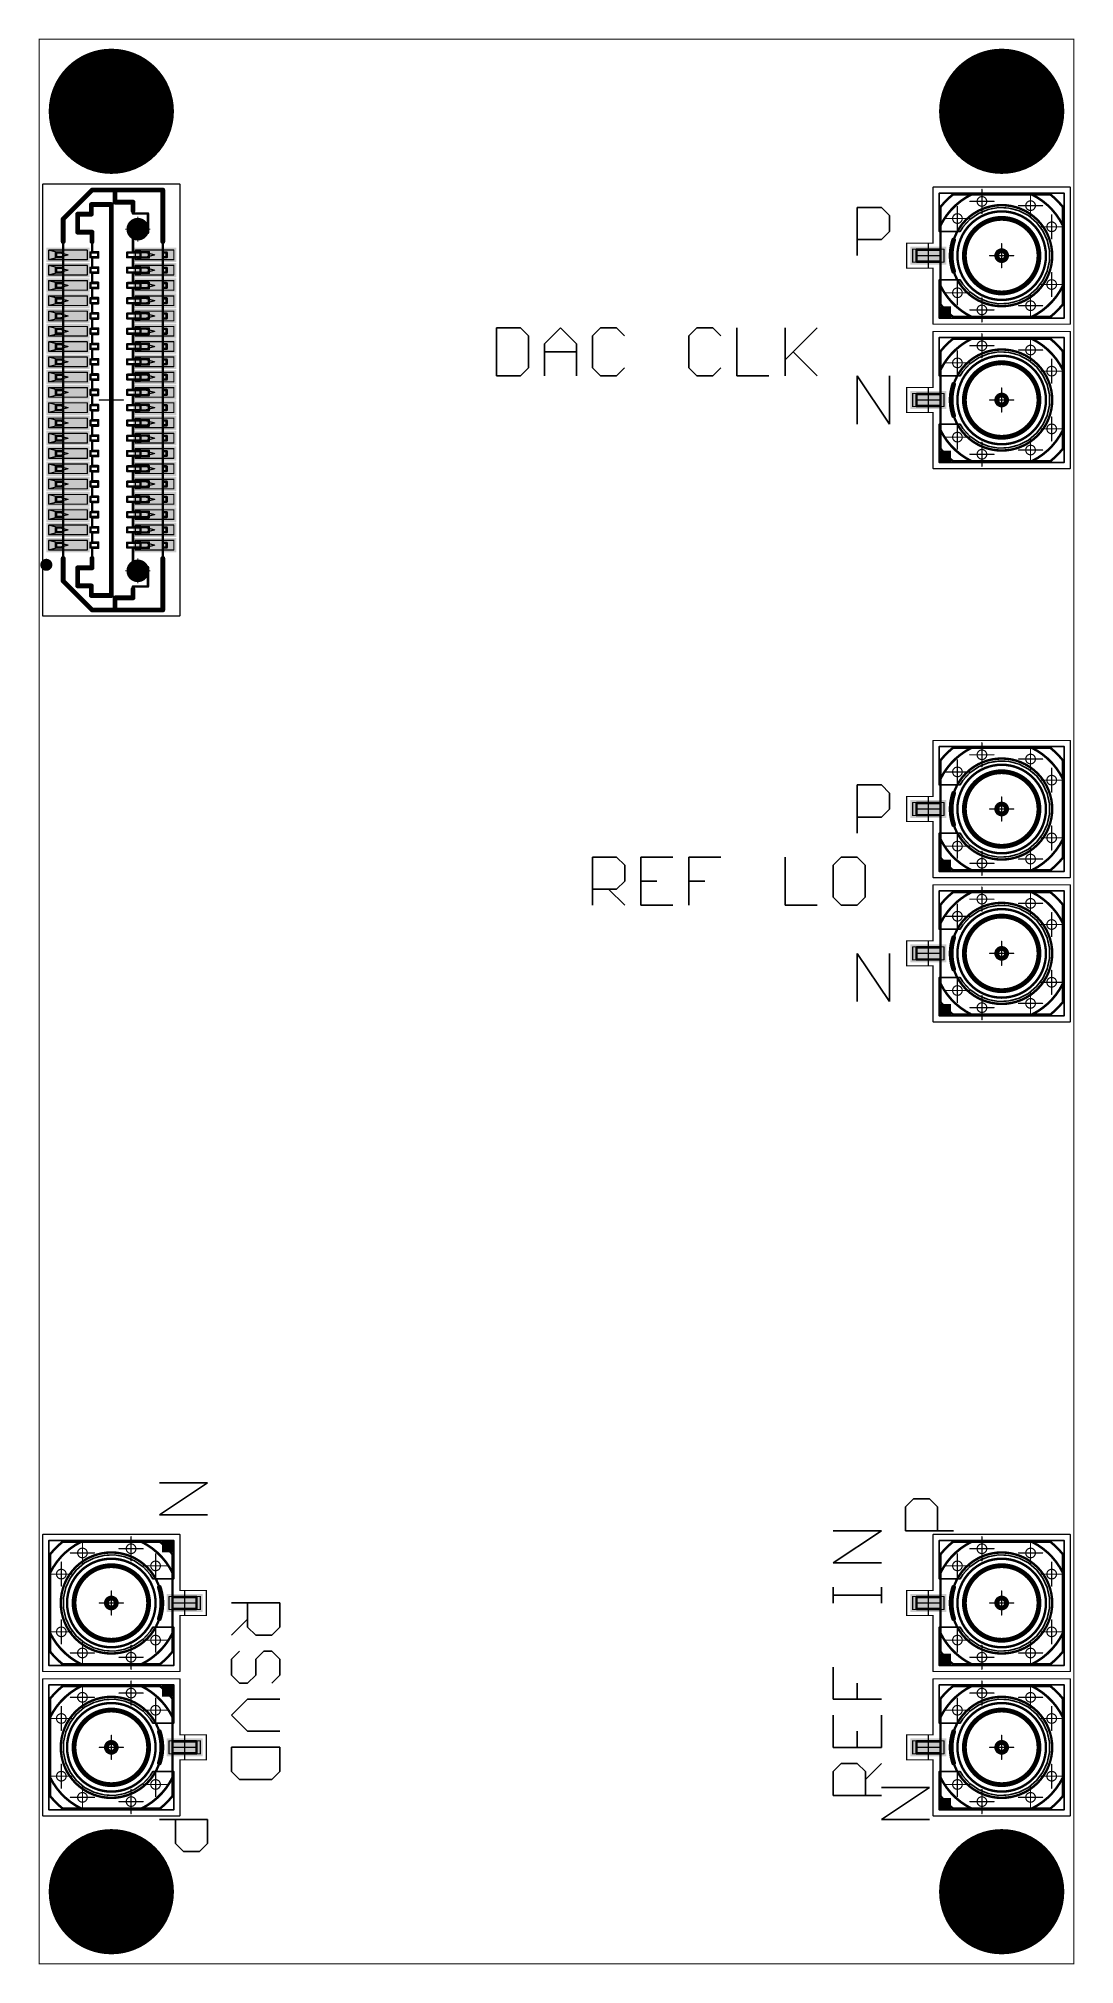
# Model space of a CAD drawing. Header units: millimetres. Extents: x 30 to 73, y 30 to 110.
import ezdxf

# ---------------------------------------------------------------- set-up
doc = ezdxf.new("R2010")
doc.units = ezdxf.units.MM
for name, color, linetype in [('BottomLayer', 5, 'Continuous'), ('BottomSolder', 6, 'Continuous'), ('Mechanical1', 6, 'Continuous'), ('Mechanical14', 56, 'Continuous'), ('Mechanical15', 56, 'Continuous'), ('Mechanical8', 56, 'Continuous'), ('MultiLayer', 9, 'Continuous'), ('PadHoleLayer', 156, 'Continuous'), ('TopLayer', 1, 'Continuous'), ('TopOverlay', 2, 'Continuous'), ('TopPaste', 8, 'Continuous'), ('TopSolder', 216, 'Continuous')]:
    doc.layers.add(name, color=color, linetype=linetype)

# ---------------------------------------------------------------- blocks, each defined once
blk = doc.blocks.new('SAMTEC_LSS_120_03_L_DV_A_1')
at = {"layer": 'BottomLayer', "const_width": 0.25}
for points in [[(-7.225, 1.1, 1), (-6.975, 1.1, 1)], [(6.975, 1.1, 1), (7.225, 1.1, 1)]]:
    blk.add_lwpolyline(points, format="xyb", close=True, dxfattribs=at)
at = {"layer": 'BottomSolder', "const_width": 0.45}
for points in [[(-7.325, 1.1, 1), (-6.875, 1.1, 1)], [(6.875, 1.1, 1), (7.325, 1.1, 1)]]:
    blk.add_lwpolyline(points, format="xyb", close=True, dxfattribs=at)
at = {"layer": 'Mechanical14', "const_width": 0.1}
for points in [[(8.725, 2.14), (-8.725, 2.14)], [(-8.725, -0.8), (-8.725, 2.14)], [(-5.918, 1.56), (-6.147, 1.56)], [(-6.147, 0.9), (-6.147, 1.56)], [(-5.933, 2.3), (-6.132, 2.3)], [(-6.132, 2.14), (-6.132, 2.3)], [(-5.933, 2.14), (-5.933, 2.3)], [(-5.918, 0.9), (-5.918, 1.56)], [(-5.283, 1.56), (-5.512, 1.56)], [(-5.512, 0.9), (-5.512, 1.56)], [(-5.298, 2.3), (-5.497, 2.3)], [(-5.497, 2.14), (-5.497, 2.3)], [(-5.298, 2.14), (-5.298, 2.3)], [(-5.283, 0.9), (-5.283, 1.56)], [(-4.648, 1.56), (-4.877, 1.56)], [(-4.877, 0.9), (-4.877, 1.56)], [(-4.663, 2.3), (-4.862, 2.3)], [(-4.862, 2.14), (-4.862, 2.3)], [(-4.663, 2.14), (-4.663, 2.3)], [(-4.648, 0.9), (-4.648, 1.56)], [(-4.013, 1.56), (-4.242, 1.56)], [(-4.242, 0.9), (-4.242, 1.56)], [(-4.028, 2.3), (-4.227, 2.3)], [(-4.227, 2.14), (-4.227, 2.3)], [(-4.028, 2.14), (-4.028, 2.3)], [(-4.013, 0.9), (-4.013, 1.56)], [(-3.378, 1.56), (-3.607, 1.56)], [(-3.607, 0.9), (-3.607, 1.56)], [(-3.393, 2.3), (-3.592, 2.3)], [(-3.592, 2.14), (-3.592, 2.3)], [(-3.393, 2.14), (-3.393, 2.3)], [(-3.378, 0.9), (-3.378, 1.56)], [(-2.743, 1.56), (-2.972, 1.56)], [(-2.972, 0.9), (-2.972, 1.56)], [(-2.758, 2.3), (-2.957, 2.3)], [(-2.957, 2.14), (-2.957, 2.3)], [(-2.758, 2.14), (-2.758, 2.3)], [(-2.743, 0.9), (-2.743, 1.56)], [(-2.108, 1.56), (-2.337, 1.56)], [(-2.337, 0.9), (-2.337, 1.56)], [(-2.123, 2.3), (-2.322, 2.3)], [(-2.322, 2.14), (-2.322, 2.3)], [(-2.123, 2.14), (-2.123, 2.3)], [(-2.108, 0.9), (-2.108, 1.56)], [(-1.473, 1.56), (-1.702, 1.56)], [(-1.702, 0.9), (-1.702, 1.56)], [(-1.488, 2.3), (-1.687, 2.3)], [(-1.687, 2.14), (-1.687, 2.3)], [(-1.488, 2.14), (-1.488, 2.3)], [(-1.473, 0.9), (-1.473, 1.56)], [(-0.838, 1.56), (-1.067, 1.56)], [(-1.067, 0.9), (-1.067, 1.56)], [(-0.853, 2.3), (-1.052, 2.3)], [(-1.052, 2.14), (-1.052, 2.3)], [(-0.853, 2.14), (-0.853, 2.3)], [(-0.838, 0.9), (-0.838, 1.56)], [(-0.203, 1.56), (-0.432, 1.56)], [(-0.432, 0.9), (-0.432, 1.56)], [(-0.218, 2.3), (-0.417, 2.3)], [(-0.417, 2.14), (-0.417, 2.3)], [(-0.218, 2.14), (-0.218, 2.3)], [(-0.203, 0.9), (-0.203, 1.56)], [(0.432, 1.56), (0.203, 1.56)], [(0.203, 0.9), (0.203, 1.56)], [(0.417, 2.3), (0.218, 2.3)], [(0.218, 2.14), (0.218, 2.3)], [(0.417, 2.14), (0.417, 2.3)], [(0.432, 0.9), (0.432, 1.56)], [(1.067, 1.56), (0.838, 1.56)], [(0.838, 0.9), (0.838, 1.56)], [(1.052, 2.3), (0.853, 2.3)], [(0.853, 2.14), (0.853, 2.3)], [(1.052, 2.14), (1.052, 2.3)], [(1.067, 0.9), (1.067, 1.56)], [(1.702, 1.56), (1.473, 1.56)], [(1.473, 0.9), (1.473, 1.56)], [(1.687, 2.3), (1.488, 2.3)], [(1.488, 2.14), (1.488, 2.3)], [(1.687, 2.14), (1.687, 2.3)], [(1.702, 0.9), (1.702, 1.56)], [(2.337, 1.56), (2.108, 1.56)], [(2.108, 0.9), (2.108, 1.56)], [(2.322, 2.3), (2.123, 2.3)], [(2.123, 2.14), (2.123, 2.3)], [(2.322, 2.14), (2.322, 2.3)], [(2.337, 0.9), (2.337, 1.56)], [(2.972, 1.56), (2.743, 1.56)], [(2.743, 0.9), (2.743, 1.56)], [(2.957, 2.3), (2.758, 2.3)], [(2.758, 2.14), (2.758, 2.3)], [(2.957, 2.14), (2.957, 2.3)], [(2.972, 0.9), (2.972, 1.56)], [(3.607, 1.56), (3.378, 1.56)], [(3.378, 0.9), (3.378, 1.56)], [(3.592, 2.3), (3.393, 2.3)], [(3.393, 2.14), (3.393, 2.3)], [(3.592, 2.14), (3.592, 2.3)], [(3.607, 0.9), (3.607, 1.56)], [(4.242, 1.56), (4.013, 1.56)], [(4.013, 0.9), (4.013, 1.56)], [(4.227, 2.3), (4.028, 2.3)], [(4.028, 2.14), (4.028, 2.3)], [(4.227, 2.14), (4.227, 2.3)], [(4.242, 0.9), (4.242, 1.56)], [(4.877, 1.56), (4.648, 1.56)], [(4.648, 0.9), (4.648, 1.56)], [(4.862, 2.3), (4.663, 2.3)], [(4.663, 2.14), (4.663, 2.3)], [(4.862, 2.14), (4.862, 2.3)], [(4.877, 0.9), (4.877, 1.56)], [(5.512, 1.56), (5.283, 1.56)], [(5.283, 0.9), (5.283, 1.56)], [(5.497, 2.3), (5.298, 2.3)], [(5.298, 2.14), (5.298, 2.3)], [(5.497, 2.14), (5.497, 2.3)], [(5.512, 0.9), (5.512, 1.56)], [(6.147, 1.56), (5.918, 1.56)], [(5.918, 0.9), (5.918, 1.56)], [(6.132, 2.3), (5.933, 2.3)], [(5.933, 2.14), (5.933, 2.3)], [(6.132, 2.14), (6.132, 2.3)], [(6.147, 0.9), (6.147, 1.56)], [(8.725, -0.8), (8.725, 2.14)], [(-7.75, 0.9), (-8.225, 0.9)], [(-8.225, 0.15), (-8.225, 0.9)], [(-6.95, 1.525), (-7.75, 1.525)], [(-7.75, 0.9), (-7.75, 1.525)], [(-6.95, 0.9), (-6.95, 1.525)], [(-6.147, 0.9), (-6.95, 0.9)], [(-6.132, 0.66), (-6.132, 1.21)], [(-5.933, 1.21), (-6.132, 1.21)], [(-5.933, 0.66), (-5.933, 1.21)], [(-5.512, 0.9), (-5.918, 0.9)], [(-5.497, 0.66), (-5.497, 1.21)], [(-5.298, 1.21), (-5.497, 1.21)], [(-5.298, 0.66), (-5.298, 1.21)], [(-4.877, 0.9), (-5.283, 0.9)], [(-4.862, 0.66), (-4.862, 1.21)], [(-4.663, 1.21), (-4.862, 1.21)], [(-4.663, 0.66), (-4.663, 1.21)], [(-4.242, 0.9), (-4.648, 0.9)], [(-4.227, 0.66), (-4.227, 1.21)], [(-4.028, 1.21), (-4.227, 1.21)], [(-4.028, 0.66), (-4.028, 1.21)], [(-3.607, 0.9), (-4.013, 0.9)], [(-3.592, 0.66), (-3.592, 1.21)], [(-3.393, 1.21), (-3.592, 1.21)], [(-3.393, 0.66), (-3.393, 1.21)], [(-2.972, 0.9), (-3.378, 0.9)], [(-2.957, 0.66), (-2.957, 1.21)], [(-2.758, 1.21), (-2.957, 1.21)], [(-2.758, 0.66), (-2.758, 1.21)], [(-2.337, 0.9), (-2.743, 0.9)], [(-2.322, 0.66), (-2.322, 1.21)], [(-2.123, 1.21), (-2.322, 1.21)], [(-2.123, 0.66), (-2.123, 1.21)], [(-1.702, 0.9), (-2.108, 0.9)], [(-1.687, 0.66), (-1.687, 1.21)], [(-1.488, 1.21), (-1.687, 1.21)], [(-1.488, 0.66), (-1.488, 1.21)], [(-1.067, 0.9), (-1.473, 0.9)], [(-1.052, 0.66), (-1.052, 1.21)], [(-0.853, 1.21), (-1.052, 1.21)], [(-0.853, 0.66), (-0.853, 1.21)], [(-0.432, 0.9), (-0.838, 0.9)], [(-0.417, 0.66), (-0.417, 1.21)], [(-0.218, 1.21), (-0.417, 1.21)], [(-0.218, 0.66), (-0.218, 1.21)], [(0.203, 0.9), (-0.203, 0.9)], [(0.218, 0.66), (0.218, 1.21)], [(0.417, 1.21), (0.218, 1.21)], [(0.417, 0.66), (0.417, 1.21)], [(0.838, 0.9), (0.432, 0.9)], [(0.853, 0.66), (0.853, 1.21)], [(1.052, 1.21), (0.853, 1.21)], [(1.052, 0.66), (1.052, 1.21)], [(1.473, 0.9), (1.067, 0.9)], [(1.488, 0.66), (1.488, 1.21)], [(1.687, 1.21), (1.488, 1.21)], [(1.687, 0.66), (1.687, 1.21)], [(2.108, 0.9), (1.702, 0.9)], [(2.123, 0.66), (2.123, 1.21)], [(2.322, 1.21), (2.123, 1.21)], [(2.322, 0.66), (2.322, 1.21)], [(2.743, 0.9), (2.337, 0.9)], [(2.758, 0.66), (2.758, 1.21)], [(2.957, 1.21), (2.758, 1.21)], [(2.957, 0.66), (2.957, 1.21)], [(3.378, 0.9), (2.972, 0.9)], [(3.393, 0.66), (3.393, 1.21)], [(3.592, 1.21), (3.393, 1.21)], [(3.592, 0.66), (3.592, 1.21)], [(4.013, 0.9), (3.607, 0.9)], [(4.028, 0.66), (4.028, 1.21)], [(4.227, 1.21), (4.028, 1.21)], [(4.227, 0.66), (4.227, 1.21)], [(4.648, 0.9), (4.242, 0.9)], [(4.663, 0.66), (4.663, 1.21)], [(4.862, 1.21), (4.663, 1.21)], [(4.862, 0.66), (4.862, 1.21)], [(5.283, 0.9), (4.877, 0.9)], [(5.298, 0.66), (5.298, 1.21)], [(5.497, 1.21), (5.298, 1.21)], [(5.497, 0.66), (5.497, 1.21)], [(5.918, 0.9), (5.512, 0.9)], [(5.933, 0.66), (5.933, 1.21)], [(6.132, 1.21), (5.933, 1.21)], [(6.132, 0.66), (6.132, 1.21)], [(6.95, 0.9), (6.147, 0.9)], [(7.75, 1.525), (6.95, 1.525)], [(6.95, 0.9), (6.95, 1.525)], [(7.75, 0.9), (7.75, 1.525)], [(8.225, 0.9), (7.75, 0.9)], [(8.225, 0.15), (8.225, 0.9)], [(-8.225, 0.15), (-8.725, 0.15)], [(8.125, 0), (-8.125, 0)], [(-8.125, -0.83), (-8.125, 0)], [(-5.933, 0.66), (-6.132, 0.66)], [(-5.298, 0.66), (-5.497, 0.66)], [(-4.663, 0.66), (-4.862, 0.66)], [(-4.028, 0.66), (-4.227, 0.66)], [(-3.393, 0.66), (-3.592, 0.66)], [(-2.758, 0.66), (-2.957, 0.66)], [(-2.123, 0.66), (-2.322, 0.66)], [(-1.488, 0.66), (-1.687, 0.66)], [(-0.853, 0.66), (-1.052, 0.66)], [(-0.218, 0.66), (-0.417, 0.66)], [(0.417, 0.66), (0.218, 0.66)], [(1.052, 0.66), (0.853, 0.66)], [(1.687, 0.66), (1.488, 0.66)], [(2.322, 0.66), (2.123, 0.66)], [(2.957, 0.66), (2.758, 0.66)], [(3.592, 0.66), (3.393, 0.66)], [(4.227, 0.66), (4.028, 0.66)], [(4.862, 0.66), (4.663, 0.66)], [(5.497, 0.66), (5.298, 0.66)], [(6.132, 0.66), (5.933, 0.66)], [(8.125, -0.83), (8.125, 0)], [(8.725, 0.15), (8.225, 0.15)], [(-7.525, -2), (-8.725, -0.8)], [(-7.725, -0.83), (-8.125, -0.83)], [(-7.725, -1.4), (-7.725, -0.83)], [(-6.975, -1.4), (-6.975, -0.8)], [(-6.147, -0.8), (-6.975, -0.8)], [(-5.918, -0.546), (-6.147, -0.546)], [(-6.147, -0.8), (-6.147, -0.546)], [(-6.132, -0.866), (-6.132, -0.546)], [(-5.933, -0.866), (-5.933, -0.546)], [(-5.918, -0.8), (-5.918, -0.546)], [(-5.512, -0.8), (-5.918, -0.8)], [(-5.283, -0.546), (-5.512, -0.546)], [(-5.512, -0.8), (-5.512, -0.546)], [(-5.497, -0.866), (-5.497, -0.546)], [(-5.298, -0.866), (-5.298, -0.546)], [(-5.283, -0.8), (-5.283, -0.546)], [(-4.877, -0.8), (-5.283, -0.8)], [(-4.648, -0.546), (-4.877, -0.546)], [(-4.877, -0.8), (-4.877, -0.546)], [(-4.862, -0.866), (-4.862, -0.546)], [(-4.663, -0.866), (-4.663, -0.546)], [(-4.648, -0.8), (-4.648, -0.546)], [(-4.242, -0.8), (-4.648, -0.8)], [(-4.013, -0.546), (-4.242, -0.546)], [(-4.242, -0.8), (-4.242, -0.546)], [(-4.227, -0.866), (-4.227, -0.546)], [(-4.028, -0.866), (-4.028, -0.546)], [(-4.013, -0.8), (-4.013, -0.546)], [(-3.607, -0.8), (-4.013, -0.8)], [(-3.378, -0.546), (-3.607, -0.546)], [(-3.607, -0.8), (-3.607, -0.546)], [(-3.592, -0.866), (-3.592, -0.546)], [(-3.393, -0.866), (-3.393, -0.546)], [(-3.378, -0.8), (-3.378, -0.546)], [(-2.972, -0.8), (-3.378, -0.8)], [(-2.743, -0.546), (-2.972, -0.546)], [(-2.972, -0.8), (-2.972, -0.546)], [(-2.957, -0.866), (-2.957, -0.546)], [(-2.758, -0.866), (-2.758, -0.546)], [(-2.743, -0.8), (-2.743, -0.546)], [(-2.337, -0.8), (-2.743, -0.8)], [(-2.108, -0.546), (-2.337, -0.546)], [(-2.337, -0.8), (-2.337, -0.546)], [(-2.322, -0.866), (-2.322, -0.546)], [(-2.123, -0.866), (-2.123, -0.546)], [(-2.108, -0.8), (-2.108, -0.546)], [(-1.702, -0.8), (-2.108, -0.8)], [(-1.473, -0.546), (-1.702, -0.546)], [(-1.702, -0.8), (-1.702, -0.546)], [(-1.687, -0.866), (-1.687, -0.546)], [(-1.488, -0.866), (-1.488, -0.546)], [(-1.473, -0.8), (-1.473, -0.546)], [(-1.067, -0.8), (-1.473, -0.8)], [(-0.838, -0.546), (-1.067, -0.546)], [(-1.067, -0.8), (-1.067, -0.546)], [(-1.052, -0.866), (-1.052, -0.546)], [(-0.853, -0.866), (-0.853, -0.546)], [(-0.838, -0.8), (-0.838, -0.546)], [(-0.432, -0.8), (-0.838, -0.8)], [(-0.203, -0.546), (-0.432, -0.546)], [(-0.432, -0.8), (-0.432, -0.546)], [(-0.417, -0.866), (-0.417, -0.546)], [(-0.218, -0.866), (-0.218, -0.546)], [(-0.203, -0.8), (-0.203, -0.546)], [(0.203, -0.8), (-0.203, -0.8)], [(0.432, -0.546), (0.203, -0.546)], [(0.203, -0.8), (0.203, -0.546)], [(0.218, -0.866), (0.218, -0.546)], [(0.417, -0.866), (0.417, -0.546)], [(0.432, -0.8), (0.432, -0.546)], [(0.838, -0.8), (0.432, -0.8)], [(1.067, -0.546), (0.838, -0.546)], [(0.838, -0.8), (0.838, -0.546)], [(0.853, -0.866), (0.853, -0.546)], [(1.052, -0.866), (1.052, -0.546)], [(1.067, -0.8), (1.067, -0.546)], [(1.473, -0.8), (1.067, -0.8)], [(1.702, -0.546), (1.473, -0.546)], [(1.473, -0.8), (1.473, -0.546)], [(1.488, -0.866), (1.488, -0.546)], [(1.687, -0.866), (1.687, -0.546)], [(1.702, -0.8), (1.702, -0.546)], [(2.108, -0.8), (1.702, -0.8)], [(2.337, -0.546), (2.108, -0.546)], [(2.108, -0.8), (2.108, -0.546)], [(2.123, -0.866), (2.123, -0.546)], [(2.322, -0.866), (2.322, -0.546)], [(2.337, -0.8), (2.337, -0.546)], [(2.743, -0.8), (2.337, -0.8)], [(2.972, -0.546), (2.743, -0.546)], [(2.743, -0.8), (2.743, -0.546)], [(2.758, -0.866), (2.758, -0.546)], [(2.957, -0.866), (2.957, -0.546)], [(2.972, -0.8), (2.972, -0.546)], [(3.378, -0.8), (2.972, -0.8)], [(3.607, -0.546), (3.378, -0.546)], [(3.378, -0.8), (3.378, -0.546)], [(3.393, -0.866), (3.393, -0.546)], [(3.592, -0.866), (3.592, -0.546)], [(3.607, -0.8), (3.607, -0.546)], [(4.013, -0.8), (3.607, -0.8)], [(4.242, -0.546), (4.013, -0.546)], [(4.013, -0.8), (4.013, -0.546)], [(4.028, -0.866), (4.028, -0.546)], [(4.227, -0.866), (4.227, -0.546)], [(4.242, -0.8), (4.242, -0.546)], [(4.648, -0.8), (4.242, -0.8)], [(4.877, -0.546), (4.648, -0.546)], [(4.648, -0.8), (4.648, -0.546)], [(4.663, -0.866), (4.663, -0.546)], [(4.862, -0.866), (4.862, -0.546)], [(4.877, -0.8), (4.877, -0.546)], [(5.283, -0.8), (4.877, -0.8)], [(5.512, -0.546), (5.283, -0.546)], [(5.283, -0.8), (5.283, -0.546)], [(5.298, -0.866), (5.298, -0.546)], [(5.497, -0.866), (5.497, -0.546)], [(5.512, -0.8), (5.512, -0.546)], [(5.918, -0.8), (5.512, -0.8)], [(6.147, -0.546), (5.918, -0.546)], [(5.918, -0.8), (5.918, -0.546)], [(5.933, -0.866), (5.933, -0.546)], [(6.132, -0.866), (6.132, -0.546)], [(6.147, -0.8), (6.147, -0.546)], [(6.975, -0.8), (6.147, -0.8)], [(6.975, -1.4), (6.975, -0.8)], [(7.525, -2), (8.725, -0.8)], [(8.125, -0.83), (7.725, -0.83)], [(7.725, -1.4), (7.725, -0.83)], [(-6.975, -1.4), (-7.725, -1.4)], [(-6.132, -0.866), (-5.933, -0.866)], [(-5.497, -0.866), (-5.298, -0.866)], [(-4.862, -0.866), (-4.663, -0.866)], [(-4.227, -0.866), (-4.028, -0.866)], [(-3.592, -0.866), (-3.393, -0.866)], [(-2.957, -0.866), (-2.758, -0.866)], [(-2.322, -0.866), (-2.123, -0.866)], [(-1.687, -0.866), (-1.488, -0.866)], [(-1.052, -0.866), (-0.853, -0.866)], [(-0.417, -0.866), (-0.218, -0.866)], [(0.218, -0.866), (0.417, -0.866)], [(0.853, -0.866), (1.052, -0.866)], [(1.488, -0.866), (1.687, -0.866)], [(2.123, -0.866), (2.322, -0.866)], [(2.758, -0.866), (2.957, -0.866)], [(3.393, -0.866), (3.592, -0.866)], [(4.028, -0.866), (4.227, -0.866)], [(4.663, -0.866), (4.862, -0.866)], [(5.298, -0.866), (5.497, -0.866)], [(5.933, -0.866), (6.132, -0.866)], [(7.725, -1.4), (6.975, -1.4)], [(7.525, -2), (-7.525, -2)], [(-6.132, -2.3), (-6.132, -2)], [(-5.933, -2.3), (-6.132, -2.3)], [(-5.933, -2.3), (-5.933, -2)], [(-5.497, -2.3), (-5.497, -2)], [(-5.298, -2.3), (-5.497, -2.3)], [(-5.298, -2.3), (-5.298, -2)], [(-4.862, -2.3), (-4.862, -2)], [(-4.663, -2.3), (-4.862, -2.3)], [(-4.663, -2.3), (-4.663, -2)], [(-4.227, -2.3), (-4.227, -2)], [(-4.028, -2.3), (-4.227, -2.3)], [(-4.028, -2.3), (-4.028, -2)], [(-3.592, -2.3), (-3.592, -2)], [(-3.393, -2.3), (-3.592, -2.3)], [(-3.393, -2.3), (-3.393, -2)], [(-2.957, -2.3), (-2.957, -2)], [(-2.758, -2.3), (-2.957, -2.3)], [(-2.758, -2.3), (-2.758, -2)], [(-2.322, -2.3), (-2.322, -2)], [(-2.123, -2.3), (-2.322, -2.3)], [(-2.123, -2.3), (-2.123, -2)], [(-1.687, -2.3), (-1.687, -2)], [(-1.488, -2.3), (-1.687, -2.3)], [(-1.488, -2.3), (-1.488, -2)], [(-1.052, -2.3), (-1.052, -2)], [(-0.853, -2.3), (-1.052, -2.3)], [(-0.853, -2.3), (-0.853, -2)], [(-0.417, -2.3), (-0.417, -2)], [(-0.218, -2.3), (-0.417, -2.3)], [(-0.218, -2.3), (-0.218, -2)], [(0.218, -2.3), (0.218, -2)], [(0.417, -2.3), (0.218, -2.3)], [(0.417, -2.3), (0.417, -2)], [(0.853, -2.3), (0.853, -2)], [(1.052, -2.3), (0.853, -2.3)], [(1.052, -2.3), (1.052, -2)], [(1.488, -2.3), (1.488, -2)], [(1.687, -2.3), (1.488, -2.3)], [(1.687, -2.3), (1.687, -2)], [(2.123, -2.3), (2.123, -2)], [(2.322, -2.3), (2.123, -2.3)], [(2.322, -2.3), (2.322, -2)], [(2.758, -2.3), (2.758, -2)], [(2.957, -2.3), (2.758, -2.3)], [(2.957, -2.3), (2.957, -2)], [(3.393, -2.3), (3.393, -2)], [(3.592, -2.3), (3.393, -2.3)], [(3.592, -2.3), (3.592, -2)], [(4.028, -2.3), (4.028, -2)], [(4.227, -2.3), (4.028, -2.3)], [(4.227, -2.3), (4.227, -2)], [(4.663, -2.3), (4.663, -2)], [(4.862, -2.3), (4.663, -2.3)], [(4.862, -2.3), (4.862, -2)], [(5.298, -2.3), (5.298, -2)], [(5.497, -2.3), (5.298, -2.3)], [(5.497, -2.3), (5.497, -2)], [(5.933, -2.3), (5.933, -2)], [(6.132, -2.3), (5.933, -2.3)], [(6.132, -2.3), (6.132, -2)]]:
    blk.add_lwpolyline(points, dxfattribs=at)
at = {"layer": 'Mechanical14', "const_width": 0.05}
for points in [[(-8.75, 2.14, 1), (-8.7, 2.14, 1)], [(-8.75, 2.14, 1), (-8.7, 2.14, 1)], [(-6.172, 1.56, 1), (-6.122, 1.56, 1)], [(-6.172, 1.56, 1), (-6.122, 1.56, 1)], [(-6.157, 2.3, 1), (-6.108, 2.3, 1)], [(-6.157, 2.3, 1), (-6.108, 2.3, 1)], [(-6.157, 2.14, 1), (-6.108, 2.14, 1)], [(-5.957, 2.3, 1), (-5.908, 2.3, 1)], [(-5.957, 2.3, 1), (-5.908, 2.3, 1)], [(-5.957, 2.14, 1), (-5.908, 2.14, 1)], [(-5.943, 1.56, 1), (-5.893, 1.56, 1)], [(-5.943, 1.56, 1), (-5.893, 1.56, 1)], [(-5.537, 1.56, 1), (-5.487, 1.56, 1)], [(-5.537, 1.56, 1), (-5.487, 1.56, 1)], [(-5.522, 2.3, 1), (-5.473, 2.3, 1)], [(-5.522, 2.3, 1), (-5.473, 2.3, 1)], [(-5.522, 2.14, 1), (-5.473, 2.14, 1)], [(-5.322, 2.3, 1), (-5.273, 2.3, 1)], [(-5.322, 2.3, 1), (-5.273, 2.3, 1)], [(-5.322, 2.14, 1), (-5.273, 2.14, 1)], [(-5.308, 1.56, 1), (-5.258, 1.56, 1)], [(-5.308, 1.56, 1), (-5.258, 1.56, 1)], [(-4.902, 1.56, 1), (-4.852, 1.56, 1)], [(-4.902, 1.56, 1), (-4.852, 1.56, 1)], [(-4.887, 2.3, 1), (-4.838, 2.3, 1)], [(-4.887, 2.3, 1), (-4.838, 2.3, 1)], [(-4.887, 2.14, 1), (-4.838, 2.14, 1)], [(-4.687, 2.3, 1), (-4.638, 2.3, 1)], [(-4.687, 2.3, 1), (-4.638, 2.3, 1)], [(-4.687, 2.14, 1), (-4.638, 2.14, 1)], [(-4.673, 1.56, 1), (-4.623, 1.56, 1)], [(-4.673, 1.56, 1), (-4.623, 1.56, 1)], [(-4.267, 1.56, 1), (-4.217, 1.56, 1)], [(-4.267, 1.56, 1), (-4.217, 1.56, 1)], [(-4.252, 2.3, 1), (-4.203, 2.3, 1)], [(-4.252, 2.3, 1), (-4.203, 2.3, 1)], [(-4.252, 2.14, 1), (-4.203, 2.14, 1)], [(-4.052, 2.3, 1), (-4.003, 2.3, 1)], [(-4.052, 2.3, 1), (-4.003, 2.3, 1)], [(-4.052, 2.14, 1), (-4.003, 2.14, 1)], [(-4.038, 1.56, 1), (-3.988, 1.56, 1)], [(-4.038, 1.56, 1), (-3.988, 1.56, 1)], [(-3.632, 1.56, 1), (-3.582, 1.56, 1)], [(-3.632, 1.56, 1), (-3.582, 1.56, 1)], [(-3.617, 2.3, 1), (-3.568, 2.3, 1)], [(-3.617, 2.3, 1), (-3.568, 2.3, 1)], [(-3.617, 2.14, 1), (-3.568, 2.14, 1)], [(-3.417, 2.3, 1), (-3.368, 2.3, 1)], [(-3.417, 2.3, 1), (-3.368, 2.3, 1)], [(-3.417, 2.14, 1), (-3.368, 2.14, 1)], [(-3.403, 1.56, 1), (-3.353, 1.56, 1)], [(-3.403, 1.56, 1), (-3.353, 1.56, 1)], [(-2.997, 1.56, 1), (-2.947, 1.56, 1)], [(-2.997, 1.56, 1), (-2.947, 1.56, 1)], [(-2.982, 2.3, 1), (-2.933, 2.3, 1)], [(-2.982, 2.3, 1), (-2.933, 2.3, 1)], [(-2.982, 2.14, 1), (-2.933, 2.14, 1)], [(-2.782, 2.3, 1), (-2.733, 2.3, 1)], [(-2.782, 2.3, 1), (-2.733, 2.3, 1)], [(-2.782, 2.14, 1), (-2.733, 2.14, 1)], [(-2.768, 1.56, 1), (-2.718, 1.56, 1)], [(-2.768, 1.56, 1), (-2.718, 1.56, 1)], [(-2.362, 1.56, 1), (-2.312, 1.56, 1)], [(-2.362, 1.56, 1), (-2.312, 1.56, 1)], [(-2.347, 2.3, 1), (-2.298, 2.3, 1)], [(-2.347, 2.3, 1), (-2.298, 2.3, 1)], [(-2.347, 2.14, 1), (-2.298, 2.14, 1)], [(-2.147, 2.3, 1), (-2.098, 2.3, 1)], [(-2.147, 2.3, 1), (-2.098, 2.3, 1)], [(-2.147, 2.14, 1), (-2.098, 2.14, 1)], [(-2.133, 1.56, 1), (-2.083, 1.56, 1)], [(-2.133, 1.56, 1), (-2.083, 1.56, 1)], [(-1.727, 1.56, 1), (-1.677, 1.56, 1)], [(-1.727, 1.56, 1), (-1.677, 1.56, 1)], [(-1.712, 2.3, 1), (-1.663, 2.3, 1)], [(-1.712, 2.3, 1), (-1.663, 2.3, 1)], [(-1.712, 2.14, 1), (-1.663, 2.14, 1)], [(-1.512, 2.3, 1), (-1.463, 2.3, 1)], [(-1.512, 2.3, 1), (-1.463, 2.3, 1)], [(-1.512, 2.14, 1), (-1.463, 2.14, 1)], [(-1.498, 1.56, 1), (-1.448, 1.56, 1)], [(-1.498, 1.56, 1), (-1.448, 1.56, 1)], [(-1.092, 1.56, 1), (-1.042, 1.56, 1)], [(-1.092, 1.56, 1), (-1.042, 1.56, 1)], [(-1.077, 2.3, 1), (-1.028, 2.3, 1)], [(-1.077, 2.3, 1), (-1.028, 2.3, 1)], [(-1.077, 2.14, 1), (-1.028, 2.14, 1)], [(-0.877, 2.3, 1), (-0.828, 2.3, 1)], [(-0.877, 2.3, 1), (-0.828, 2.3, 1)], [(-0.877, 2.14, 1), (-0.828, 2.14, 1)], [(-0.863, 1.56, 1), (-0.813, 1.56, 1)], [(-0.863, 1.56, 1), (-0.813, 1.56, 1)], [(-0.457, 1.56, 1), (-0.407, 1.56, 1)], [(-0.457, 1.56, 1), (-0.407, 1.56, 1)], [(-0.442, 2.3, 1), (-0.393, 2.3, 1)], [(-0.442, 2.3, 1), (-0.393, 2.3, 1)], [(-0.442, 2.14, 1), (-0.393, 2.14, 1)], [(-0.242, 2.3, 1), (-0.193, 2.3, 1)], [(-0.242, 2.3, 1), (-0.193, 2.3, 1)], [(-0.242, 2.14, 1), (-0.193, 2.14, 1)], [(-0.228, 1.56, 1), (-0.178, 1.56, 1)], [(-0.228, 1.56, 1), (-0.178, 1.56, 1)], [(0.178, 1.56, 1), (0.228, 1.56, 1)], [(0.178, 1.56, 1), (0.228, 1.56, 1)], [(0.193, 2.3, 1), (0.242, 2.3, 1)], [(0.193, 2.3, 1), (0.242, 2.3, 1)], [(0.193, 2.14, 1), (0.242, 2.14, 1)], [(0.393, 2.3, 1), (0.442, 2.3, 1)], [(0.393, 2.3, 1), (0.442, 2.3, 1)], [(0.393, 2.14, 1), (0.442, 2.14, 1)], [(0.407, 1.56, 1), (0.457, 1.56, 1)], [(0.407, 1.56, 1), (0.457, 1.56, 1)], [(0.813, 1.56, 1), (0.863, 1.56, 1)], [(0.813, 1.56, 1), (0.863, 1.56, 1)], [(0.828, 2.3, 1), (0.877, 2.3, 1)], [(0.828, 2.3, 1), (0.877, 2.3, 1)], [(0.828, 2.14, 1), (0.877, 2.14, 1)], [(1.028, 2.3, 1), (1.077, 2.3, 1)], [(1.028, 2.3, 1), (1.077, 2.3, 1)], [(1.028, 2.14, 1), (1.077, 2.14, 1)], [(1.042, 1.56, 1), (1.092, 1.56, 1)], [(1.042, 1.56, 1), (1.092, 1.56, 1)], [(1.448, 1.56, 1), (1.498, 1.56, 1)], [(1.448, 1.56, 1), (1.498, 1.56, 1)], [(1.463, 2.3, 1), (1.512, 2.3, 1)], [(1.463, 2.3, 1), (1.512, 2.3, 1)], [(1.463, 2.14, 1), (1.512, 2.14, 1)], [(1.663, 2.3, 1), (1.712, 2.3, 1)], [(1.663, 2.3, 1), (1.712, 2.3, 1)], [(1.663, 2.14, 1), (1.712, 2.14, 1)], [(1.677, 1.56, 1), (1.727, 1.56, 1)], [(1.677, 1.56, 1), (1.727, 1.56, 1)], [(2.083, 1.56, 1), (2.133, 1.56, 1)], [(2.083, 1.56, 1), (2.133, 1.56, 1)], [(2.098, 2.3, 1), (2.147, 2.3, 1)], [(2.098, 2.3, 1), (2.147, 2.3, 1)], [(2.098, 2.14, 1), (2.147, 2.14, 1)], [(2.298, 2.3, 1), (2.347, 2.3, 1)], [(2.298, 2.3, 1), (2.347, 2.3, 1)], [(2.298, 2.14, 1), (2.347, 2.14, 1)], [(2.312, 1.56, 1), (2.362, 1.56, 1)], [(2.312, 1.56, 1), (2.362, 1.56, 1)], [(2.718, 1.56, 1), (2.768, 1.56, 1)], [(2.718, 1.56, 1), (2.768, 1.56, 1)], [(2.733, 2.3, 1), (2.782, 2.3, 1)], [(2.733, 2.3, 1), (2.782, 2.3, 1)], [(2.733, 2.14, 1), (2.782, 2.14, 1)], [(2.933, 2.3, 1), (2.982, 2.3, 1)], [(2.933, 2.3, 1), (2.982, 2.3, 1)], [(2.933, 2.14, 1), (2.982, 2.14, 1)], [(2.947, 1.56, 1), (2.997, 1.56, 1)], [(2.947, 1.56, 1), (2.997, 1.56, 1)], [(3.353, 1.56, 1), (3.403, 1.56, 1)], [(3.353, 1.56, 1), (3.403, 1.56, 1)], [(3.368, 2.3, 1), (3.417, 2.3, 1)], [(3.368, 2.3, 1), (3.417, 2.3, 1)], [(3.368, 2.14, 1), (3.417, 2.14, 1)], [(3.568, 2.3, 1), (3.617, 2.3, 1)], [(3.568, 2.3, 1), (3.617, 2.3, 1)], [(3.568, 2.14, 1), (3.617, 2.14, 1)], [(3.582, 1.56, 1), (3.632, 1.56, 1)], [(3.582, 1.56, 1), (3.632, 1.56, 1)], [(3.988, 1.56, 1), (4.038, 1.56, 1)], [(3.988, 1.56, 1), (4.038, 1.56, 1)], [(4.003, 2.3, 1), (4.052, 2.3, 1)], [(4.003, 2.3, 1), (4.052, 2.3, 1)], [(4.003, 2.14, 1), (4.052, 2.14, 1)], [(4.203, 2.3, 1), (4.252, 2.3, 1)], [(4.203, 2.3, 1), (4.252, 2.3, 1)], [(4.203, 2.14, 1), (4.252, 2.14, 1)], [(4.217, 1.56, 1), (4.267, 1.56, 1)], [(4.217, 1.56, 1), (4.267, 1.56, 1)], [(4.623, 1.56, 1), (4.673, 1.56, 1)], [(4.623, 1.56, 1), (4.673, 1.56, 1)], [(4.638, 2.3, 1), (4.687, 2.3, 1)], [(4.638, 2.3, 1), (4.687, 2.3, 1)], [(4.638, 2.14, 1), (4.687, 2.14, 1)], [(4.838, 2.3, 1), (4.887, 2.3, 1)], [(4.838, 2.3, 1), (4.887, 2.3, 1)], [(4.838, 2.14, 1), (4.887, 2.14, 1)], [(4.852, 1.56, 1), (4.902, 1.56, 1)], [(4.852, 1.56, 1), (4.902, 1.56, 1)], [(5.258, 1.56, 1), (5.308, 1.56, 1)], [(5.258, 1.56, 1), (5.308, 1.56, 1)], [(5.273, 2.3, 1), (5.322, 2.3, 1)], [(5.273, 2.3, 1), (5.322, 2.3, 1)], [(5.273, 2.14, 1), (5.322, 2.14, 1)], [(5.473, 2.3, 1), (5.522, 2.3, 1)], [(5.473, 2.3, 1), (5.522, 2.3, 1)], [(5.473, 2.14, 1), (5.522, 2.14, 1)], [(5.487, 1.56, 1), (5.537, 1.56, 1)], [(5.487, 1.56, 1), (5.537, 1.56, 1)], [(5.893, 1.56, 1), (5.943, 1.56, 1)], [(5.893, 1.56, 1), (5.943, 1.56, 1)], [(5.908, 2.3, 1), (5.957, 2.3, 1)], [(5.908, 2.3, 1), (5.957, 2.3, 1)], [(5.908, 2.14, 1), (5.957, 2.14, 1)], [(6.108, 2.3, 1), (6.157, 2.3, 1)], [(6.108, 2.3, 1), (6.157, 2.3, 1)], [(6.108, 2.14, 1), (6.157, 2.14, 1)], [(6.122, 1.56, 1), (6.172, 1.56, 1)], [(6.122, 1.56, 1), (6.172, 1.56, 1)], [(8.7, 2.14, 1), (8.75, 2.14, 1)], [(8.7, 2.14, 1), (8.75, 2.14, 1)], [(-8.25, 0.9, 1), (-8.2, 0.9, 1)], [(-8.25, 0.9, 1), (-8.2, 0.9, 1)], [(-7.775, 1.525, 1), (-7.725, 1.525, 1)], [(-7.775, 1.525, 1), (-7.725, 1.525, 1)], [(-7.775, 0.9, 1), (-7.725, 0.9, 1)], [(-7.775, 0.9, 1), (-7.725, 0.9, 1)], [(-6.975, 1.525, 1), (-6.925, 1.525, 1)], [(-6.975, 1.525, 1), (-6.925, 1.525, 1)], [(-6.975, 0.9, 1), (-6.925, 0.9, 1)], [(-6.975, 0.9, 1), (-6.925, 0.9, 1)], [(-6.172, 0.9, 1), (-6.122, 0.9, 1)], [(-6.172, 0.9, 1), (-6.122, 0.9, 1)], [(-6.157, 1.21, 1), (-6.108, 1.21, 1)], [(-6.157, 1.21, 1), (-6.108, 1.21, 1)], [(-5.957, 1.21, 1), (-5.908, 1.21, 1)], [(-5.957, 1.21, 1), (-5.908, 1.21, 1)], [(-5.943, 0.9, 1), (-5.893, 0.9, 1)], [(-5.943, 0.9, 1), (-5.893, 0.9, 1)], [(-5.537, 0.9, 1), (-5.487, 0.9, 1)], [(-5.537, 0.9, 1), (-5.487, 0.9, 1)], [(-5.522, 1.21, 1), (-5.473, 1.21, 1)], [(-5.522, 1.21, 1), (-5.473, 1.21, 1)], [(-5.322, 1.21, 1), (-5.273, 1.21, 1)], [(-5.322, 1.21, 1), (-5.273, 1.21, 1)], [(-5.308, 0.9, 1), (-5.258, 0.9, 1)], [(-5.308, 0.9, 1), (-5.258, 0.9, 1)], [(-4.902, 0.9, 1), (-4.852, 0.9, 1)], [(-4.902, 0.9, 1), (-4.852, 0.9, 1)], [(-4.887, 1.21, 1), (-4.838, 1.21, 1)], [(-4.887, 1.21, 1), (-4.838, 1.21, 1)], [(-4.687, 1.21, 1), (-4.638, 1.21, 1)], [(-4.687, 1.21, 1), (-4.638, 1.21, 1)], [(-4.673, 0.9, 1), (-4.623, 0.9, 1)], [(-4.673, 0.9, 1), (-4.623, 0.9, 1)], [(-4.267, 0.9, 1), (-4.217, 0.9, 1)], [(-4.267, 0.9, 1), (-4.217, 0.9, 1)], [(-4.252, 1.21, 1), (-4.203, 1.21, 1)], [(-4.252, 1.21, 1), (-4.203, 1.21, 1)], [(-4.052, 1.21, 1), (-4.003, 1.21, 1)], [(-4.052, 1.21, 1), (-4.003, 1.21, 1)], [(-4.038, 0.9, 1), (-3.988, 0.9, 1)], [(-4.038, 0.9, 1), (-3.988, 0.9, 1)], [(-3.632, 0.9, 1), (-3.582, 0.9, 1)], [(-3.632, 0.9, 1), (-3.582, 0.9, 1)], [(-3.617, 1.21, 1), (-3.568, 1.21, 1)], [(-3.617, 1.21, 1), (-3.568, 1.21, 1)], [(-3.417, 1.21, 1), (-3.368, 1.21, 1)], [(-3.417, 1.21, 1), (-3.368, 1.21, 1)], [(-3.403, 0.9, 1), (-3.353, 0.9, 1)], [(-3.403, 0.9, 1), (-3.353, 0.9, 1)], [(-2.997, 0.9, 1), (-2.947, 0.9, 1)], [(-2.997, 0.9, 1), (-2.947, 0.9, 1)], [(-2.982, 1.21, 1), (-2.933, 1.21, 1)], [(-2.982, 1.21, 1), (-2.933, 1.21, 1)], [(-2.782, 1.21, 1), (-2.733, 1.21, 1)], [(-2.782, 1.21, 1), (-2.733, 1.21, 1)], [(-2.768, 0.9, 1), (-2.718, 0.9, 1)], [(-2.768, 0.9, 1), (-2.718, 0.9, 1)], [(-2.362, 0.9, 1), (-2.312, 0.9, 1)], [(-2.362, 0.9, 1), (-2.312, 0.9, 1)], [(-2.347, 1.21, 1), (-2.298, 1.21, 1)], [(-2.347, 1.21, 1), (-2.298, 1.21, 1)], [(-2.147, 1.21, 1), (-2.098, 1.21, 1)], [(-2.147, 1.21, 1), (-2.098, 1.21, 1)], [(-2.133, 0.9, 1), (-2.083, 0.9, 1)], [(-2.133, 0.9, 1), (-2.083, 0.9, 1)], [(-1.727, 0.9, 1), (-1.677, 0.9, 1)], [(-1.727, 0.9, 1), (-1.677, 0.9, 1)], [(-1.712, 1.21, 1), (-1.663, 1.21, 1)], [(-1.712, 1.21, 1), (-1.663, 1.21, 1)], [(-1.512, 1.21, 1), (-1.463, 1.21, 1)], [(-1.512, 1.21, 1), (-1.463, 1.21, 1)], [(-1.498, 0.9, 1), (-1.448, 0.9, 1)], [(-1.498, 0.9, 1), (-1.448, 0.9, 1)], [(-1.092, 0.9, 1), (-1.042, 0.9, 1)], [(-1.092, 0.9, 1), (-1.042, 0.9, 1)], [(-1.077, 1.21, 1), (-1.028, 1.21, 1)], [(-1.077, 1.21, 1), (-1.028, 1.21, 1)], [(-0.877, 1.21, 1), (-0.828, 1.21, 1)], [(-0.877, 1.21, 1), (-0.828, 1.21, 1)], [(-0.863, 0.9, 1), (-0.813, 0.9, 1)], [(-0.863, 0.9, 1), (-0.813, 0.9, 1)], [(-0.457, 0.9, 1), (-0.407, 0.9, 1)], [(-0.457, 0.9, 1), (-0.407, 0.9, 1)], [(-0.442, 1.21, 1), (-0.393, 1.21, 1)], [(-0.442, 1.21, 1), (-0.393, 1.21, 1)], [(-0.242, 1.21, 1), (-0.193, 1.21, 1)], [(-0.242, 1.21, 1), (-0.193, 1.21, 1)], [(-0.228, 0.9, 1), (-0.178, 0.9, 1)], [(-0.228, 0.9, 1), (-0.178, 0.9, 1)], [(0.178, 0.9, 1), (0.228, 0.9, 1)], [(0.178, 0.9, 1), (0.228, 0.9, 1)], [(0.193, 1.21, 1), (0.242, 1.21, 1)], [(0.193, 1.21, 1), (0.242, 1.21, 1)], [(0.393, 1.21, 1), (0.442, 1.21, 1)], [(0.393, 1.21, 1), (0.442, 1.21, 1)], [(0.407, 0.9, 1), (0.457, 0.9, 1)], [(0.407, 0.9, 1), (0.457, 0.9, 1)], [(0.813, 0.9, 1), (0.863, 0.9, 1)], [(0.813, 0.9, 1), (0.863, 0.9, 1)], [(0.828, 1.21, 1), (0.877, 1.21, 1)], [(0.828, 1.21, 1), (0.877, 1.21, 1)], [(1.028, 1.21, 1), (1.077, 1.21, 1)], [(1.028, 1.21, 1), (1.077, 1.21, 1)], [(1.042, 0.9, 1), (1.092, 0.9, 1)], [(1.042, 0.9, 1), (1.092, 0.9, 1)], [(1.448, 0.9, 1), (1.498, 0.9, 1)], [(1.448, 0.9, 1), (1.498, 0.9, 1)], [(1.463, 1.21, 1), (1.512, 1.21, 1)], [(1.463, 1.21, 1), (1.512, 1.21, 1)], [(1.663, 1.21, 1), (1.712, 1.21, 1)], [(1.663, 1.21, 1), (1.712, 1.21, 1)], [(1.677, 0.9, 1), (1.727, 0.9, 1)], [(1.677, 0.9, 1), (1.727, 0.9, 1)], [(2.083, 0.9, 1), (2.133, 0.9, 1)], [(2.083, 0.9, 1), (2.133, 0.9, 1)], [(2.098, 1.21, 1), (2.147, 1.21, 1)], [(2.098, 1.21, 1), (2.147, 1.21, 1)], [(2.298, 1.21, 1), (2.347, 1.21, 1)], [(2.298, 1.21, 1), (2.347, 1.21, 1)], [(2.312, 0.9, 1), (2.362, 0.9, 1)], [(2.312, 0.9, 1), (2.362, 0.9, 1)], [(2.718, 0.9, 1), (2.768, 0.9, 1)], [(2.718, 0.9, 1), (2.768, 0.9, 1)], [(2.733, 1.21, 1), (2.782, 1.21, 1)], [(2.733, 1.21, 1), (2.782, 1.21, 1)], [(2.933, 1.21, 1), (2.982, 1.21, 1)], [(2.933, 1.21, 1), (2.982, 1.21, 1)], [(2.947, 0.9, 1), (2.997, 0.9, 1)], [(2.947, 0.9, 1), (2.997, 0.9, 1)], [(3.353, 0.9, 1), (3.403, 0.9, 1)], [(3.353, 0.9, 1), (3.403, 0.9, 1)], [(3.368, 1.21, 1), (3.417, 1.21, 1)], [(3.368, 1.21, 1), (3.417, 1.21, 1)], [(3.568, 1.21, 1), (3.617, 1.21, 1)], [(3.568, 1.21, 1), (3.617, 1.21, 1)], [(3.582, 0.9, 1), (3.632, 0.9, 1)], [(3.582, 0.9, 1), (3.632, 0.9, 1)], [(3.988, 0.9, 1), (4.038, 0.9, 1)], [(3.988, 0.9, 1), (4.038, 0.9, 1)], [(4.003, 1.21, 1), (4.052, 1.21, 1)], [(4.003, 1.21, 1), (4.052, 1.21, 1)], [(4.203, 1.21, 1), (4.252, 1.21, 1)], [(4.203, 1.21, 1), (4.252, 1.21, 1)], [(4.217, 0.9, 1), (4.267, 0.9, 1)], [(4.217, 0.9, 1), (4.267, 0.9, 1)], [(4.623, 0.9, 1), (4.673, 0.9, 1)], [(4.623, 0.9, 1), (4.673, 0.9, 1)], [(4.638, 1.21, 1), (4.687, 1.21, 1)], [(4.638, 1.21, 1), (4.687, 1.21, 1)], [(4.838, 1.21, 1), (4.887, 1.21, 1)], [(4.838, 1.21, 1), (4.887, 1.21, 1)], [(4.852, 0.9, 1), (4.902, 0.9, 1)], [(4.852, 0.9, 1), (4.902, 0.9, 1)], [(5.258, 0.9, 1), (5.308, 0.9, 1)], [(5.258, 0.9, 1), (5.308, 0.9, 1)], [(5.273, 1.21, 1), (5.322, 1.21, 1)], [(5.273, 1.21, 1), (5.322, 1.21, 1)], [(5.473, 1.21, 1), (5.522, 1.21, 1)], [(5.473, 1.21, 1), (5.522, 1.21, 1)], [(5.487, 0.9, 1), (5.537, 0.9, 1)], [(5.487, 0.9, 1), (5.537, 0.9, 1)], [(5.893, 0.9, 1), (5.943, 0.9, 1)], [(5.893, 0.9, 1), (5.943, 0.9, 1)], [(5.908, 1.21, 1), (5.957, 1.21, 1)], [(5.908, 1.21, 1), (5.957, 1.21, 1)], [(6.108, 1.21, 1), (6.157, 1.21, 1)], [(6.108, 1.21, 1), (6.157, 1.21, 1)], [(6.122, 0.9, 1), (6.172, 0.9, 1)], [(6.122, 0.9, 1), (6.172, 0.9, 1)], [(6.925, 1.525, 1), (6.975, 1.525, 1)], [(6.925, 1.525, 1), (6.975, 1.525, 1)], [(6.925, 0.9, 1), (6.975, 0.9, 1)], [(6.925, 0.9, 1), (6.975, 0.9, 1)], [(7.725, 1.525, 1), (7.775, 1.525, 1)], [(7.725, 1.525, 1), (7.775, 1.525, 1)], [(7.725, 0.9, 1), (7.775, 0.9, 1)], [(7.725, 0.9, 1), (7.775, 0.9, 1)], [(8.2, 0.9, 1), (8.25, 0.9, 1)], [(8.2, 0.9, 1), (8.25, 0.9, 1)], [(-8.75, 0.15, 1), (-8.7, 0.15, 1)], [(-8.25, 0.15, 1), (-8.2, 0.15, 1)], [(-8.25, 0.15, 1), (-8.2, 0.15, 1)], [(-8.15, 0, 1), (-8.1, 0, 1)], [(-8.15, 0, 1), (-8.1, 0, 1)], [(-6.157, 0.66, 1), (-6.108, 0.66, 1)], [(-6.157, 0.66, 1), (-6.108, 0.66, 1)], [(-5.957, 0.66, 1), (-5.908, 0.66, 1)], [(-5.957, 0.66, 1), (-5.908, 0.66, 1)], [(-5.522, 0.66, 1), (-5.473, 0.66, 1)], [(-5.522, 0.66, 1), (-5.473, 0.66, 1)], [(-5.322, 0.66, 1), (-5.273, 0.66, 1)], [(-5.322, 0.66, 1), (-5.273, 0.66, 1)], [(-4.887, 0.66, 1), (-4.838, 0.66, 1)], [(-4.887, 0.66, 1), (-4.838, 0.66, 1)], [(-4.687, 0.66, 1), (-4.638, 0.66, 1)], [(-4.687, 0.66, 1), (-4.638, 0.66, 1)], [(-4.252, 0.66, 1), (-4.203, 0.66, 1)], [(-4.252, 0.66, 1), (-4.203, 0.66, 1)], [(-4.052, 0.66, 1), (-4.003, 0.66, 1)], [(-4.052, 0.66, 1), (-4.003, 0.66, 1)], [(-3.617, 0.66, 1), (-3.568, 0.66, 1)], [(-3.617, 0.66, 1), (-3.568, 0.66, 1)], [(-3.417, 0.66, 1), (-3.368, 0.66, 1)], [(-3.417, 0.66, 1), (-3.368, 0.66, 1)], [(-2.982, 0.66, 1), (-2.933, 0.66, 1)], [(-2.982, 0.66, 1), (-2.933, 0.66, 1)], [(-2.782, 0.66, 1), (-2.733, 0.66, 1)], [(-2.782, 0.66, 1), (-2.733, 0.66, 1)], [(-2.347, 0.66, 1), (-2.298, 0.66, 1)], [(-2.347, 0.66, 1), (-2.298, 0.66, 1)], [(-2.147, 0.66, 1), (-2.098, 0.66, 1)], [(-2.147, 0.66, 1), (-2.098, 0.66, 1)], [(-1.712, 0.66, 1), (-1.663, 0.66, 1)], [(-1.712, 0.66, 1), (-1.663, 0.66, 1)], [(-1.512, 0.66, 1), (-1.463, 0.66, 1)], [(-1.512, 0.66, 1), (-1.463, 0.66, 1)], [(-1.077, 0.66, 1), (-1.028, 0.66, 1)], [(-1.077, 0.66, 1), (-1.028, 0.66, 1)], [(-0.877, 0.66, 1), (-0.828, 0.66, 1)], [(-0.877, 0.66, 1), (-0.828, 0.66, 1)], [(-0.442, 0.66, 1), (-0.393, 0.66, 1)], [(-0.442, 0.66, 1), (-0.393, 0.66, 1)], [(-0.242, 0.66, 1), (-0.193, 0.66, 1)], [(-0.242, 0.66, 1), (-0.193, 0.66, 1)], [(0.193, 0.66, 1), (0.242, 0.66, 1)], [(0.193, 0.66, 1), (0.242, 0.66, 1)], [(0.393, 0.66, 1), (0.442, 0.66, 1)], [(0.393, 0.66, 1), (0.442, 0.66, 1)], [(0.828, 0.66, 1), (0.877, 0.66, 1)], [(0.828, 0.66, 1), (0.877, 0.66, 1)], [(1.028, 0.66, 1), (1.077, 0.66, 1)], [(1.028, 0.66, 1), (1.077, 0.66, 1)], [(1.463, 0.66, 1), (1.512, 0.66, 1)], [(1.463, 0.66, 1), (1.512, 0.66, 1)], [(1.663, 0.66, 1), (1.712, 0.66, 1)], [(1.663, 0.66, 1), (1.712, 0.66, 1)], [(2.098, 0.66, 1), (2.147, 0.66, 1)], [(2.098, 0.66, 1), (2.147, 0.66, 1)], [(2.298, 0.66, 1), (2.347, 0.66, 1)], [(2.298, 0.66, 1), (2.347, 0.66, 1)], [(2.733, 0.66, 1), (2.782, 0.66, 1)], [(2.733, 0.66, 1), (2.782, 0.66, 1)], [(2.933, 0.66, 1), (2.982, 0.66, 1)], [(2.933, 0.66, 1), (2.982, 0.66, 1)], [(3.368, 0.66, 1), (3.417, 0.66, 1)], [(3.368, 0.66, 1), (3.417, 0.66, 1)], [(3.568, 0.66, 1), (3.617, 0.66, 1)], [(3.568, 0.66, 1), (3.617, 0.66, 1)], [(4.003, 0.66, 1), (4.052, 0.66, 1)], [(4.003, 0.66, 1), (4.052, 0.66, 1)], [(4.203, 0.66, 1), (4.252, 0.66, 1)], [(4.203, 0.66, 1), (4.252, 0.66, 1)], [(4.638, 0.66, 1), (4.687, 0.66, 1)], [(4.638, 0.66, 1), (4.687, 0.66, 1)], [(4.838, 0.66, 1), (4.887, 0.66, 1)], [(4.838, 0.66, 1), (4.887, 0.66, 1)], [(5.273, 0.66, 1), (5.322, 0.66, 1)], [(5.273, 0.66, 1), (5.322, 0.66, 1)], [(5.473, 0.66, 1), (5.522, 0.66, 1)], [(5.473, 0.66, 1), (5.522, 0.66, 1)], [(5.908, 0.66, 1), (5.957, 0.66, 1)], [(5.908, 0.66, 1), (5.957, 0.66, 1)], [(6.108, 0.66, 1), (6.157, 0.66, 1)], [(6.108, 0.66, 1), (6.157, 0.66, 1)], [(8.1, 0, 1), (8.15, 0, 1)], [(8.1, 0, 1), (8.15, 0, 1)], [(8.2, 0.15, 1), (8.25, 0.15, 1)], [(8.2, 0.15, 1), (8.25, 0.15, 1)], [(8.7, 0.15, 1), (8.75, 0.15, 1)], [(-8.75, -0.8, 1), (-8.7, -0.8, 1)], [(-8.75, -0.8, 1), (-8.7, -0.8, 1)], [(-8.15, -0.83, 1), (-8.1, -0.83, 1)], [(-8.15, -0.83, 1), (-8.1, -0.83, 1)], [(-7.75, -0.83, 1), (-7.7, -0.83, 1)], [(-7.75, -0.83, 1), (-7.7, -0.83, 1)], [(-7, -0.8, 1), (-6.95, -0.8, 1)], [(-7, -0.8, 1), (-6.95, -0.8, 1)], [(-6.172, -0.546, 1), (-6.122, -0.546, 1)], [(-6.172, -0.546, 1), (-6.122, -0.546, 1)], [(-6.172, -0.8, 1), (-6.122, -0.8, 1)], [(-6.172, -0.8, 1), (-6.122, -0.8, 1)], [(-6.157, -0.546, 1), (-6.108, -0.546, 1)], [(-5.957, -0.546, 1), (-5.908, -0.546, 1)], [(-5.943, -0.546, 1), (-5.893, -0.546, 1)], [(-5.943, -0.546, 1), (-5.893, -0.546, 1)], [(-5.943, -0.8, 1), (-5.893, -0.8, 1)], [(-5.943, -0.8, 1), (-5.893, -0.8, 1)], [(-5.537, -0.546, 1), (-5.487, -0.546, 1)], [(-5.537, -0.546, 1), (-5.487, -0.546, 1)], [(-5.537, -0.8, 1), (-5.487, -0.8, 1)], [(-5.537, -0.8, 1), (-5.487, -0.8, 1)], [(-5.522, -0.546, 1), (-5.473, -0.546, 1)], [(-5.322, -0.546, 1), (-5.273, -0.546, 1)], [(-5.308, -0.546, 1), (-5.258, -0.546, 1)], [(-5.308, -0.546, 1), (-5.258, -0.546, 1)], [(-5.308, -0.8, 1), (-5.258, -0.8, 1)], [(-5.308, -0.8, 1), (-5.258, -0.8, 1)], [(-4.902, -0.546, 1), (-4.852, -0.546, 1)], [(-4.902, -0.546, 1), (-4.852, -0.546, 1)], [(-4.902, -0.8, 1), (-4.852, -0.8, 1)], [(-4.902, -0.8, 1), (-4.852, -0.8, 1)], [(-4.887, -0.546, 1), (-4.838, -0.546, 1)], [(-4.687, -0.546, 1), (-4.638, -0.546, 1)], [(-4.673, -0.546, 1), (-4.623, -0.546, 1)], [(-4.673, -0.546, 1), (-4.623, -0.546, 1)], [(-4.673, -0.8, 1), (-4.623, -0.8, 1)], [(-4.673, -0.8, 1), (-4.623, -0.8, 1)], [(-4.267, -0.546, 1), (-4.217, -0.546, 1)], [(-4.267, -0.546, 1), (-4.217, -0.546, 1)], [(-4.267, -0.8, 1), (-4.217, -0.8, 1)], [(-4.267, -0.8, 1), (-4.217, -0.8, 1)], [(-4.252, -0.546, 1), (-4.203, -0.546, 1)], [(-4.052, -0.546, 1), (-4.003, -0.546, 1)], [(-4.038, -0.546, 1), (-3.988, -0.546, 1)], [(-4.038, -0.546, 1), (-3.988, -0.546, 1)], [(-4.038, -0.8, 1), (-3.988, -0.8, 1)], [(-4.038, -0.8, 1), (-3.988, -0.8, 1)], [(-3.632, -0.546, 1), (-3.582, -0.546, 1)], [(-3.632, -0.546, 1), (-3.582, -0.546, 1)], [(-3.632, -0.8, 1), (-3.582, -0.8, 1)], [(-3.632, -0.8, 1), (-3.582, -0.8, 1)], [(-3.617, -0.546, 1), (-3.568, -0.546, 1)], [(-3.417, -0.546, 1), (-3.368, -0.546, 1)], [(-3.403, -0.546, 1), (-3.353, -0.546, 1)], [(-3.403, -0.546, 1), (-3.353, -0.546, 1)], [(-3.403, -0.8, 1), (-3.353, -0.8, 1)], [(-3.403, -0.8, 1), (-3.353, -0.8, 1)], [(-2.997, -0.546, 1), (-2.947, -0.546, 1)], [(-2.997, -0.546, 1), (-2.947, -0.546, 1)], [(-2.997, -0.8, 1), (-2.947, -0.8, 1)], [(-2.997, -0.8, 1), (-2.947, -0.8, 1)], [(-2.982, -0.546, 1), (-2.933, -0.546, 1)], [(-2.782, -0.546, 1), (-2.733, -0.546, 1)], [(-2.768, -0.546, 1), (-2.718, -0.546, 1)], [(-2.768, -0.546, 1), (-2.718, -0.546, 1)], [(-2.768, -0.8, 1), (-2.718, -0.8, 1)], [(-2.768, -0.8, 1), (-2.718, -0.8, 1)], [(-2.362, -0.546, 1), (-2.312, -0.546, 1)], [(-2.362, -0.546, 1), (-2.312, -0.546, 1)], [(-2.362, -0.8, 1), (-2.312, -0.8, 1)], [(-2.362, -0.8, 1), (-2.312, -0.8, 1)], [(-2.347, -0.546, 1), (-2.298, -0.546, 1)], [(-2.147, -0.546, 1), (-2.098, -0.546, 1)], [(-2.133, -0.546, 1), (-2.083, -0.546, 1)], [(-2.133, -0.546, 1), (-2.083, -0.546, 1)], [(-2.133, -0.8, 1), (-2.083, -0.8, 1)], [(-2.133, -0.8, 1), (-2.083, -0.8, 1)], [(-1.727, -0.546, 1), (-1.677, -0.546, 1)], [(-1.727, -0.546, 1), (-1.677, -0.546, 1)], [(-1.727, -0.8, 1), (-1.677, -0.8, 1)], [(-1.727, -0.8, 1), (-1.677, -0.8, 1)], [(-1.712, -0.546, 1), (-1.663, -0.546, 1)], [(-1.512, -0.546, 1), (-1.463, -0.546, 1)], [(-1.498, -0.546, 1), (-1.448, -0.546, 1)], [(-1.498, -0.546, 1), (-1.448, -0.546, 1)], [(-1.498, -0.8, 1), (-1.448, -0.8, 1)], [(-1.498, -0.8, 1), (-1.448, -0.8, 1)], [(-1.092, -0.546, 1), (-1.042, -0.546, 1)], [(-1.092, -0.546, 1), (-1.042, -0.546, 1)], [(-1.092, -0.8, 1), (-1.042, -0.8, 1)], [(-1.092, -0.8, 1), (-1.042, -0.8, 1)], [(-1.077, -0.546, 1), (-1.028, -0.546, 1)], [(-0.877, -0.546, 1), (-0.828, -0.546, 1)], [(-0.863, -0.546, 1), (-0.813, -0.546, 1)], [(-0.863, -0.546, 1), (-0.813, -0.546, 1)], [(-0.863, -0.8, 1), (-0.813, -0.8, 1)], [(-0.863, -0.8, 1), (-0.813, -0.8, 1)], [(-0.457, -0.546, 1), (-0.407, -0.546, 1)], [(-0.457, -0.546, 1), (-0.407, -0.546, 1)], [(-0.457, -0.8, 1), (-0.407, -0.8, 1)], [(-0.457, -0.8, 1), (-0.407, -0.8, 1)], [(-0.442, -0.546, 1), (-0.393, -0.546, 1)], [(-0.242, -0.546, 1), (-0.193, -0.546, 1)], [(-0.228, -0.546, 1), (-0.178, -0.546, 1)], [(-0.228, -0.546, 1), (-0.178, -0.546, 1)], [(-0.228, -0.8, 1), (-0.178, -0.8, 1)], [(-0.228, -0.8, 1), (-0.178, -0.8, 1)], [(0.178, -0.546, 1), (0.228, -0.546, 1)], [(0.178, -0.546, 1), (0.228, -0.546, 1)], [(0.178, -0.8, 1), (0.228, -0.8, 1)], [(0.178, -0.8, 1), (0.228, -0.8, 1)], [(0.193, -0.546, 1), (0.242, -0.546, 1)], [(0.393, -0.546, 1), (0.442, -0.546, 1)], [(0.407, -0.546, 1), (0.457, -0.546, 1)], [(0.407, -0.546, 1), (0.457, -0.546, 1)], [(0.407, -0.8, 1), (0.457, -0.8, 1)], [(0.407, -0.8, 1), (0.457, -0.8, 1)], [(0.813, -0.546, 1), (0.863, -0.546, 1)], [(0.813, -0.546, 1), (0.863, -0.546, 1)], [(0.813, -0.8, 1), (0.863, -0.8, 1)], [(0.813, -0.8, 1), (0.863, -0.8, 1)], [(0.828, -0.546, 1), (0.877, -0.546, 1)], [(1.028, -0.546, 1), (1.077, -0.546, 1)], [(1.042, -0.546, 1), (1.092, -0.546, 1)], [(1.042, -0.546, 1), (1.092, -0.546, 1)], [(1.042, -0.8, 1), (1.092, -0.8, 1)], [(1.042, -0.8, 1), (1.092, -0.8, 1)], [(1.448, -0.546, 1), (1.498, -0.546, 1)], [(1.448, -0.546, 1), (1.498, -0.546, 1)], [(1.448, -0.8, 1), (1.498, -0.8, 1)], [(1.448, -0.8, 1), (1.498, -0.8, 1)], [(1.463, -0.546, 1), (1.512, -0.546, 1)], [(1.663, -0.546, 1), (1.712, -0.546, 1)], [(1.677, -0.546, 1), (1.727, -0.546, 1)], [(1.677, -0.546, 1), (1.727, -0.546, 1)], [(1.677, -0.8, 1), (1.727, -0.8, 1)], [(1.677, -0.8, 1), (1.727, -0.8, 1)], [(2.083, -0.546, 1), (2.133, -0.546, 1)], [(2.083, -0.546, 1), (2.133, -0.546, 1)], [(2.083, -0.8, 1), (2.133, -0.8, 1)], [(2.083, -0.8, 1), (2.133, -0.8, 1)], [(2.098, -0.546, 1), (2.147, -0.546, 1)], [(2.298, -0.546, 1), (2.347, -0.546, 1)], [(2.312, -0.546, 1), (2.362, -0.546, 1)], [(2.312, -0.546, 1), (2.362, -0.546, 1)], [(2.312, -0.8, 1), (2.362, -0.8, 1)], [(2.312, -0.8, 1), (2.362, -0.8, 1)], [(2.718, -0.546, 1), (2.768, -0.546, 1)], [(2.718, -0.546, 1), (2.768, -0.546, 1)], [(2.718, -0.8, 1), (2.768, -0.8, 1)], [(2.718, -0.8, 1), (2.768, -0.8, 1)], [(2.733, -0.546, 1), (2.782, -0.546, 1)], [(2.933, -0.546, 1), (2.982, -0.546, 1)], [(2.947, -0.546, 1), (2.997, -0.546, 1)], [(2.947, -0.546, 1), (2.997, -0.546, 1)], [(2.947, -0.8, 1), (2.997, -0.8, 1)], [(2.947, -0.8, 1), (2.997, -0.8, 1)], [(3.353, -0.546, 1), (3.403, -0.546, 1)], [(3.353, -0.546, 1), (3.403, -0.546, 1)], [(3.353, -0.8, 1), (3.403, -0.8, 1)], [(3.353, -0.8, 1), (3.403, -0.8, 1)], [(3.368, -0.546, 1), (3.417, -0.546, 1)], [(3.568, -0.546, 1), (3.617, -0.546, 1)], [(3.582, -0.546, 1), (3.632, -0.546, 1)], [(3.582, -0.546, 1), (3.632, -0.546, 1)], [(3.582, -0.8, 1), (3.632, -0.8, 1)], [(3.582, -0.8, 1), (3.632, -0.8, 1)], [(3.988, -0.546, 1), (4.038, -0.546, 1)], [(3.988, -0.546, 1), (4.038, -0.546, 1)], [(3.988, -0.8, 1), (4.038, -0.8, 1)], [(3.988, -0.8, 1), (4.038, -0.8, 1)], [(4.003, -0.546, 1), (4.052, -0.546, 1)], [(4.203, -0.546, 1), (4.252, -0.546, 1)], [(4.217, -0.546, 1), (4.267, -0.546, 1)], [(4.217, -0.546, 1), (4.267, -0.546, 1)], [(4.217, -0.8, 1), (4.267, -0.8, 1)], [(4.217, -0.8, 1), (4.267, -0.8, 1)], [(4.623, -0.546, 1), (4.673, -0.546, 1)], [(4.623, -0.546, 1), (4.673, -0.546, 1)], [(4.623, -0.8, 1), (4.673, -0.8, 1)], [(4.623, -0.8, 1), (4.673, -0.8, 1)], [(4.638, -0.546, 1), (4.687, -0.546, 1)], [(4.838, -0.546, 1), (4.887, -0.546, 1)], [(4.852, -0.546, 1), (4.902, -0.546, 1)], [(4.852, -0.546, 1), (4.902, -0.546, 1)], [(4.852, -0.8, 1), (4.902, -0.8, 1)], [(4.852, -0.8, 1), (4.902, -0.8, 1)], [(5.258, -0.546, 1), (5.308, -0.546, 1)], [(5.258, -0.546, 1), (5.308, -0.546, 1)], [(5.258, -0.8, 1), (5.308, -0.8, 1)], [(5.258, -0.8, 1), (5.308, -0.8, 1)], [(5.273, -0.546, 1), (5.322, -0.546, 1)], [(5.473, -0.546, 1), (5.522, -0.546, 1)], [(5.487, -0.546, 1), (5.537, -0.546, 1)], [(5.487, -0.546, 1), (5.537, -0.546, 1)], [(5.487, -0.8, 1), (5.537, -0.8, 1)], [(5.487, -0.8, 1), (5.537, -0.8, 1)], [(5.893, -0.546, 1), (5.943, -0.546, 1)], [(5.893, -0.546, 1), (5.943, -0.546, 1)], [(5.893, -0.8, 1), (5.943, -0.8, 1)], [(5.893, -0.8, 1), (5.943, -0.8, 1)], [(5.908, -0.546, 1), (5.957, -0.546, 1)], [(6.108, -0.546, 1), (6.157, -0.546, 1)], [(6.122, -0.546, 1), (6.172, -0.546, 1)], [(6.122, -0.546, 1), (6.172, -0.546, 1)], [(6.122, -0.8, 1), (6.172, -0.8, 1)], [(6.122, -0.8, 1), (6.172, -0.8, 1)], [(6.95, -0.8, 1), (7, -0.8, 1)], [(6.95, -0.8, 1), (7, -0.8, 1)], [(7.7, -0.83, 1), (7.75, -0.83, 1)], [(7.7, -0.83, 1), (7.75, -0.83, 1)], [(8.1, -0.83, 1), (8.15, -0.83, 1)], [(8.1, -0.83, 1), (8.15, -0.83, 1)], [(8.7, -0.8, 1), (8.75, -0.8, 1)], [(8.7, -0.8, 1), (8.75, -0.8, 1)], [(-7.75, -1.4, 1), (-7.7, -1.4, 1)], [(-7.75, -1.4, 1), (-7.7, -1.4, 1)], [(-7, -1.4, 1), (-6.95, -1.4, 1)], [(-7, -1.4, 1), (-6.95, -1.4, 1)], [(-6.157, -0.866, 1), (-6.108, -0.866, 1)], [(-6.157, -0.866, 1), (-6.108, -0.866, 1)], [(-5.957, -0.866, 1), (-5.908, -0.866, 1)], [(-5.957, -0.866, 1), (-5.908, -0.866, 1)], [(-5.522, -0.866, 1), (-5.473, -0.866, 1)], [(-5.522, -0.866, 1), (-5.473, -0.866, 1)], [(-5.322, -0.866, 1), (-5.273, -0.866, 1)], [(-5.322, -0.866, 1), (-5.273, -0.866, 1)], [(-4.887, -0.866, 1), (-4.838, -0.866, 1)], [(-4.887, -0.866, 1), (-4.838, -0.866, 1)], [(-4.687, -0.866, 1), (-4.638, -0.866, 1)], [(-4.687, -0.866, 1), (-4.638, -0.866, 1)], [(-4.252, -0.866, 1), (-4.203, -0.866, 1)], [(-4.252, -0.866, 1), (-4.203, -0.866, 1)], [(-4.052, -0.866, 1), (-4.003, -0.866, 1)], [(-4.052, -0.866, 1), (-4.003, -0.866, 1)], [(-3.617, -0.866, 1), (-3.568, -0.866, 1)], [(-3.617, -0.866, 1), (-3.568, -0.866, 1)], [(-3.417, -0.866, 1), (-3.368, -0.866, 1)], [(-3.417, -0.866, 1), (-3.368, -0.866, 1)], [(-2.982, -0.866, 1), (-2.933, -0.866, 1)], [(-2.982, -0.866, 1), (-2.933, -0.866, 1)], [(-2.782, -0.866, 1), (-2.733, -0.866, 1)], [(-2.782, -0.866, 1), (-2.733, -0.866, 1)], [(-2.347, -0.866, 1), (-2.298, -0.866, 1)], [(-2.347, -0.866, 1), (-2.298, -0.866, 1)], [(-2.147, -0.866, 1), (-2.098, -0.866, 1)], [(-2.147, -0.866, 1), (-2.098, -0.866, 1)], [(-1.712, -0.866, 1), (-1.663, -0.866, 1)], [(-1.712, -0.866, 1), (-1.663, -0.866, 1)], [(-1.512, -0.866, 1), (-1.463, -0.866, 1)], [(-1.512, -0.866, 1), (-1.463, -0.866, 1)], [(-1.077, -0.866, 1), (-1.028, -0.866, 1)], [(-1.077, -0.866, 1), (-1.028, -0.866, 1)], [(-0.877, -0.866, 1), (-0.828, -0.866, 1)], [(-0.877, -0.866, 1), (-0.828, -0.866, 1)], [(-0.442, -0.866, 1), (-0.393, -0.866, 1)], [(-0.442, -0.866, 1), (-0.393, -0.866, 1)], [(-0.242, -0.866, 1), (-0.193, -0.866, 1)], [(-0.242, -0.866, 1), (-0.193, -0.866, 1)], [(0.193, -0.866, 1), (0.242, -0.866, 1)], [(0.193, -0.866, 1), (0.242, -0.866, 1)], [(0.393, -0.866, 1), (0.442, -0.866, 1)], [(0.393, -0.866, 1), (0.442, -0.866, 1)], [(0.828, -0.866, 1), (0.877, -0.866, 1)], [(0.828, -0.866, 1), (0.877, -0.866, 1)], [(1.028, -0.866, 1), (1.077, -0.866, 1)], [(1.028, -0.866, 1), (1.077, -0.866, 1)], [(1.463, -0.866, 1), (1.512, -0.866, 1)], [(1.463, -0.866, 1), (1.512, -0.866, 1)], [(1.663, -0.866, 1), (1.712, -0.866, 1)], [(1.663, -0.866, 1), (1.712, -0.866, 1)], [(2.098, -0.866, 1), (2.147, -0.866, 1)], [(2.098, -0.866, 1), (2.147, -0.866, 1)], [(2.298, -0.866, 1), (2.347, -0.866, 1)], [(2.298, -0.866, 1), (2.347, -0.866, 1)], [(2.733, -0.866, 1), (2.782, -0.866, 1)], [(2.733, -0.866, 1), (2.782, -0.866, 1)], [(2.933, -0.866, 1), (2.982, -0.866, 1)], [(2.933, -0.866, 1), (2.982, -0.866, 1)], [(3.368, -0.866, 1), (3.417, -0.866, 1)], [(3.368, -0.866, 1), (3.417, -0.866, 1)], [(3.568, -0.866, 1), (3.617, -0.866, 1)], [(3.568, -0.866, 1), (3.617, -0.866, 1)], [(4.003, -0.866, 1), (4.052, -0.866, 1)], [(4.003, -0.866, 1), (4.052, -0.866, 1)], [(4.203, -0.866, 1), (4.252, -0.866, 1)], [(4.203, -0.866, 1), (4.252, -0.866, 1)], [(4.638, -0.866, 1), (4.687, -0.866, 1)], [(4.638, -0.866, 1), (4.687, -0.866, 1)], [(4.838, -0.866, 1), (4.887, -0.866, 1)], [(4.838, -0.866, 1), (4.887, -0.866, 1)], [(5.273, -0.866, 1), (5.322, -0.866, 1)], [(5.273, -0.866, 1), (5.322, -0.866, 1)], [(5.473, -0.866, 1), (5.522, -0.866, 1)], [(5.473, -0.866, 1), (5.522, -0.866, 1)], [(5.908, -0.866, 1), (5.957, -0.866, 1)], [(5.908, -0.866, 1), (5.957, -0.866, 1)], [(6.108, -0.866, 1), (6.157, -0.866, 1)], [(6.108, -0.866, 1), (6.157, -0.866, 1)], [(6.95, -1.4, 1), (7, -1.4, 1)], [(6.95, -1.4, 1), (7, -1.4, 1)], [(7.7, -1.4, 1), (7.75, -1.4, 1)], [(7.7, -1.4, 1), (7.75, -1.4, 1)], [(-7.55, -2, 1), (-7.5, -2, 1)], [(-7.55, -2, 1), (-7.5, -2, 1)], [(-6.157, -2, 1), (-6.108, -2, 1)], [(-6.157, -2.3, 1), (-6.108, -2.3, 1)], [(-6.157, -2.3, 1), (-6.108, -2.3, 1)], [(-5.957, -2, 1), (-5.908, -2, 1)], [(-5.957, -2.3, 1), (-5.908, -2.3, 1)], [(-5.957, -2.3, 1), (-5.908, -2.3, 1)], [(-5.522, -2, 1), (-5.473, -2, 1)], [(-5.522, -2.3, 1), (-5.473, -2.3, 1)], [(-5.522, -2.3, 1), (-5.473, -2.3, 1)], [(-5.322, -2, 1), (-5.273, -2, 1)], [(-5.322, -2.3, 1), (-5.273, -2.3, 1)], [(-5.322, -2.3, 1), (-5.273, -2.3, 1)], [(-4.887, -2, 1), (-4.838, -2, 1)], [(-4.887, -2.3, 1), (-4.838, -2.3, 1)], [(-4.887, -2.3, 1), (-4.838, -2.3, 1)], [(-4.687, -2, 1), (-4.638, -2, 1)], [(-4.687, -2.3, 1), (-4.638, -2.3, 1)], [(-4.687, -2.3, 1), (-4.638, -2.3, 1)], [(-4.252, -2, 1), (-4.203, -2, 1)], [(-4.252, -2.3, 1), (-4.203, -2.3, 1)], [(-4.252, -2.3, 1), (-4.203, -2.3, 1)], [(-4.052, -2, 1), (-4.003, -2, 1)], [(-4.052, -2.3, 1), (-4.003, -2.3, 1)], [(-4.052, -2.3, 1), (-4.003, -2.3, 1)], [(-3.617, -2, 1), (-3.568, -2, 1)], [(-3.617, -2.3, 1), (-3.568, -2.3, 1)], [(-3.617, -2.3, 1), (-3.568, -2.3, 1)], [(-3.417, -2, 1), (-3.368, -2, 1)], [(-3.417, -2.3, 1), (-3.368, -2.3, 1)], [(-3.417, -2.3, 1), (-3.368, -2.3, 1)], [(-2.982, -2, 1), (-2.933, -2, 1)], [(-2.982, -2.3, 1), (-2.933, -2.3, 1)], [(-2.982, -2.3, 1), (-2.933, -2.3, 1)], [(-2.782, -2, 1), (-2.733, -2, 1)], [(-2.782, -2.3, 1), (-2.733, -2.3, 1)], [(-2.782, -2.3, 1), (-2.733, -2.3, 1)], [(-2.347, -2, 1), (-2.298, -2, 1)], [(-2.347, -2.3, 1), (-2.298, -2.3, 1)], [(-2.347, -2.3, 1), (-2.298, -2.3, 1)], [(-2.147, -2, 1), (-2.098, -2, 1)], [(-2.147, -2.3, 1), (-2.098, -2.3, 1)], [(-2.147, -2.3, 1), (-2.098, -2.3, 1)], [(-1.712, -2, 1), (-1.663, -2, 1)], [(-1.712, -2.3, 1), (-1.663, -2.3, 1)], [(-1.712, -2.3, 1), (-1.663, -2.3, 1)], [(-1.512, -2, 1), (-1.463, -2, 1)], [(-1.512, -2.3, 1), (-1.463, -2.3, 1)], [(-1.512, -2.3, 1), (-1.463, -2.3, 1)], [(-1.077, -2, 1), (-1.028, -2, 1)], [(-1.077, -2.3, 1), (-1.028, -2.3, 1)], [(-1.077, -2.3, 1), (-1.028, -2.3, 1)], [(-0.877, -2, 1), (-0.828, -2, 1)], [(-0.877, -2.3, 1), (-0.828, -2.3, 1)], [(-0.877, -2.3, 1), (-0.828, -2.3, 1)], [(-0.442, -2, 1), (-0.393, -2, 1)], [(-0.442, -2.3, 1), (-0.393, -2.3, 1)], [(-0.442, -2.3, 1), (-0.393, -2.3, 1)], [(-0.242, -2, 1), (-0.193, -2, 1)], [(-0.242, -2.3, 1), (-0.193, -2.3, 1)], [(-0.242, -2.3, 1), (-0.193, -2.3, 1)], [(0.193, -2, 1), (0.242, -2, 1)], [(0.193, -2.3, 1), (0.242, -2.3, 1)], [(0.193, -2.3, 1), (0.242, -2.3, 1)], [(0.393, -2, 1), (0.442, -2, 1)], [(0.393, -2.3, 1), (0.442, -2.3, 1)], [(0.393, -2.3, 1), (0.442, -2.3, 1)], [(0.828, -2, 1), (0.877, -2, 1)], [(0.828, -2.3, 1), (0.877, -2.3, 1)], [(0.828, -2.3, 1), (0.877, -2.3, 1)], [(1.028, -2, 1), (1.077, -2, 1)], [(1.028, -2.3, 1), (1.077, -2.3, 1)], [(1.028, -2.3, 1), (1.077, -2.3, 1)], [(1.463, -2, 1), (1.512, -2, 1)], [(1.463, -2.3, 1), (1.512, -2.3, 1)], [(1.463, -2.3, 1), (1.512, -2.3, 1)], [(1.663, -2, 1), (1.712, -2, 1)], [(1.663, -2.3, 1), (1.712, -2.3, 1)], [(1.663, -2.3, 1), (1.712, -2.3, 1)], [(2.098, -2, 1), (2.147, -2, 1)], [(2.098, -2.3, 1), (2.147, -2.3, 1)], [(2.098, -2.3, 1), (2.147, -2.3, 1)], [(2.298, -2, 1), (2.347, -2, 1)], [(2.298, -2.3, 1), (2.347, -2.3, 1)], [(2.298, -2.3, 1), (2.347, -2.3, 1)], [(2.733, -2, 1), (2.782, -2, 1)], [(2.733, -2.3, 1), (2.782, -2.3, 1)], [(2.733, -2.3, 1), (2.782, -2.3, 1)], [(2.933, -2, 1), (2.982, -2, 1)], [(2.933, -2.3, 1), (2.982, -2.3, 1)], [(2.933, -2.3, 1), (2.982, -2.3, 1)], [(3.368, -2, 1), (3.417, -2, 1)], [(3.368, -2.3, 1), (3.417, -2.3, 1)], [(3.368, -2.3, 1), (3.417, -2.3, 1)], [(3.568, -2, 1), (3.617, -2, 1)], [(3.568, -2.3, 1), (3.617, -2.3, 1)], [(3.568, -2.3, 1), (3.617, -2.3, 1)], [(4.003, -2, 1), (4.052, -2, 1)], [(4.003, -2.3, 1), (4.052, -2.3, 1)], [(4.003, -2.3, 1), (4.052, -2.3, 1)], [(4.203, -2, 1), (4.252, -2, 1)], [(4.203, -2.3, 1), (4.252, -2.3, 1)], [(4.203, -2.3, 1), (4.252, -2.3, 1)], [(4.638, -2, 1), (4.687, -2, 1)], [(4.638, -2.3, 1), (4.687, -2.3, 1)], [(4.638, -2.3, 1), (4.687, -2.3, 1)], [(4.838, -2, 1), (4.887, -2, 1)], [(4.838, -2.3, 1), (4.887, -2.3, 1)], [(4.838, -2.3, 1), (4.887, -2.3, 1)], [(5.273, -2, 1), (5.322, -2, 1)], [(5.273, -2.3, 1), (5.322, -2.3, 1)], [(5.273, -2.3, 1), (5.322, -2.3, 1)], [(5.473, -2, 1), (5.522, -2, 1)], [(5.473, -2.3, 1), (5.522, -2.3, 1)], [(5.473, -2.3, 1), (5.522, -2.3, 1)], [(5.908, -2, 1), (5.957, -2, 1)], [(5.908, -2.3, 1), (5.957, -2.3, 1)], [(5.908, -2.3, 1), (5.957, -2.3, 1)], [(6.108, -2, 1), (6.157, -2, 1)], [(6.108, -2.3, 1), (6.157, -2.3, 1)], [(6.108, -2.3, 1), (6.157, -2.3, 1)], [(7.5, -2, 1), (7.55, -2, 1)], [(7.5, -2, 1), (7.55, -2, 1)]]:
    blk.add_lwpolyline(points, format="xyb", close=True, dxfattribs=at)
at = {"layer": 'Mechanical15', "const_width": 0.05}
for points in [[(8.975, 2.85), (-8.975, 2.85)], [(-8.975, -2.85), (-8.975, 2.85)], [(8.975, -2.85), (8.975, 2.85)], [(8.975, -2.85), (-8.975, -2.85)]]:
    blk.add_lwpolyline(points, dxfattribs=at)
at = {"layer": 'Mechanical15', "const_width": 0.025}
for points in [[(-8.988, 2.85, 1), (-8.963, 2.85, 1)], [(-8.988, 2.85, 1), (-8.963, 2.85, 1)], [(8.963, 2.85, 1), (8.988, 2.85, 1)], [(8.963, 2.85, 1), (8.988, 2.85, 1)], [(-8.988, -2.85, 1), (-8.963, -2.85, 1)], [(-8.988, -2.85, 1), (-8.963, -2.85, 1)], [(8.963, -2.85, 1), (8.988, -2.85, 1)], [(8.963, -2.85, 1), (8.988, -2.85, 1)]]:
    blk.add_lwpolyline(points, format="xyb", close=True, dxfattribs=at)
at = {"layer": 'Mechanical8', "const_width": 0.05}
for points in [[(-6.232, 1), (-6.232, 2.6)], [(-5.833, 2.6), (-6.232, 2.6)], [(-5.833, 1), (-5.833, 2.6)], [(-5.597, 1), (-5.597, 2.6)], [(-5.198, 2.6), (-5.597, 2.6)], [(-5.198, 1), (-5.198, 2.6)], [(-4.962, 1), (-4.962, 2.6)], [(-4.563, 2.6), (-4.962, 2.6)], [(-4.563, 1), (-4.563, 2.6)], [(-4.327, 1), (-4.327, 2.6)], [(-3.928, 2.6), (-4.327, 2.6)], [(-3.928, 1), (-3.928, 2.6)], [(-3.692, 1), (-3.692, 2.6)], [(-3.293, 2.6), (-3.692, 2.6)], [(-3.293, 1), (-3.293, 2.6)], [(-3.057, 1), (-3.057, 2.6)], [(-2.658, 2.6), (-3.057, 2.6)], [(-2.658, 1), (-2.658, 2.6)], [(-2.422, 1), (-2.422, 2.6)], [(-2.023, 2.6), (-2.422, 2.6)], [(-2.023, 1), (-2.023, 2.6)], [(-1.787, 1), (-1.787, 2.6)], [(-1.388, 2.6), (-1.787, 2.6)], [(-1.388, 1), (-1.388, 2.6)], [(-1.152, 1), (-1.152, 2.6)], [(-0.753, 2.6), (-1.152, 2.6)], [(-0.753, 1), (-0.753, 2.6)], [(-0.517, 1), (-0.517, 2.6)], [(-0.118, 2.6), (-0.517, 2.6)], [(-0.118, 1), (-0.118, 2.6)], [(0.118, 1), (0.118, 2.6)], [(0.517, 2.6), (0.118, 2.6)], [(0.517, 1), (0.517, 2.6)], [(0.753, 1), (0.753, 2.6)], [(1.152, 2.6), (0.753, 2.6)], [(1.152, 1), (1.152, 2.6)], [(1.388, 1), (1.388, 2.6)], [(1.787, 2.6), (1.388, 2.6)], [(1.787, 1), (1.787, 2.6)], [(2.023, 1), (2.023, 2.6)], [(2.422, 2.6), (2.023, 2.6)], [(2.422, 1), (2.422, 2.6)], [(2.658, 1), (2.658, 2.6)], [(3.057, 2.6), (2.658, 2.6)], [(3.057, 1), (3.057, 2.6)], [(3.293, 1), (3.293, 2.6)], [(3.692, 2.6), (3.293, 2.6)], [(3.692, 1), (3.692, 2.6)], [(3.928, 1), (3.928, 2.6)], [(4.327, 2.6), (3.928, 2.6)], [(4.327, 1), (4.327, 2.6)], [(4.563, 1), (4.563, 2.6)], [(4.962, 2.6), (4.563, 2.6)], [(4.962, 1), (4.962, 2.6)], [(5.198, 1), (5.198, 2.6)], [(5.597, 2.6), (5.198, 2.6)], [(5.597, 1), (5.597, 2.6)], [(5.833, 1), (5.833, 2.6)], [(6.232, 2.6), (5.833, 2.6)], [(6.232, 1), (6.232, 2.6)], [(-7.1, 1.1), (-7.1, 1.6)], [(-6.232, 1), (-6.032, 1.8)], [(-5.833, 1), (-6.032, 1.8)], [(-5.597, 1), (-5.397, 1.8)], [(-5.198, 1), (-5.397, 1.8)], [(-4.962, 1), (-4.762, 1.8)], [(-4.563, 1), (-4.762, 1.8)], [(-4.327, 1), (-4.128, 1.8)], [(-3.928, 1), (-4.128, 1.8)], [(-3.692, 1), (-3.493, 1.8)], [(-3.293, 1), (-3.493, 1.8)], [(-3.057, 1), (-2.857, 1.8)], [(-2.658, 1), (-2.857, 1.8)], [(-2.422, 1), (-2.223, 1.8)], [(-2.023, 1), (-2.223, 1.8)], [(-1.787, 1), (-1.587, 1.8)], [(-1.388, 1), (-1.587, 1.8)], [(-1.152, 1), (-0.952, 1.8)], [(-0.753, 1), (-0.952, 1.8)], [(-0.517, 1), (-0.318, 1.8)], [(-0.118, 1), (-0.318, 1.8)], [(0.118, 1), (0.318, 1.8)], [(0.517, 1), (0.318, 1.8)], [(0.753, 1), (0.952, 1.8)], [(1.152, 1), (0.952, 1.8)], [(1.388, 1), (1.587, 1.8)], [(1.787, 1), (1.587, 1.8)], [(2.023, 1), (2.223, 1.8)], [(2.422, 1), (2.223, 1.8)], [(2.658, 1), (2.857, 1.8)], [(3.057, 1), (2.857, 1.8)], [(3.293, 1), (3.493, 1.8)], [(3.692, 1), (3.493, 1.8)], [(3.928, 1), (4.128, 1.8)], [(4.327, 1), (4.128, 1.8)], [(4.563, 1), (4.762, 1.8)], [(4.962, 1), (4.762, 1.8)], [(5.198, 1), (5.397, 1.8)], [(5.597, 1), (5.397, 1.8)], [(5.833, 1), (6.032, 1.8)], [(6.232, 1), (6.032, 1.8)], [(7.1, 1.1), (7.1, 1.6)], [(-7.1, 1.1), (-7.6, 1.1)], [(-6.6, 1.1), (-7.1, 1.1)], [(-7.1, 0.6), (-7.1, 1.1)], [(-5.833, 1), (-6.232, 1)], [(-5.198, 1), (-5.597, 1)], [(-4.563, 1), (-4.962, 1)], [(-3.928, 1), (-4.327, 1)], [(-3.293, 1), (-3.692, 1)], [(-2.658, 1), (-3.057, 1)], [(-2.023, 1), (-2.422, 1)], [(-1.388, 1), (-1.787, 1)], [(-0.753, 1), (-1.152, 1)], [(-0.118, 1), (-0.517, 1)], [(0.517, 1), (0.118, 1)], [(1.152, 1), (0.753, 1)], [(1.787, 1), (1.388, 1)], [(2.422, 1), (2.023, 1)], [(3.057, 1), (2.658, 1)], [(3.692, 1), (3.293, 1)], [(4.327, 1), (3.928, 1)], [(4.962, 1), (4.563, 1)], [(5.597, 1), (5.198, 1)], [(6.232, 1), (5.833, 1)], [(7.1, 1.1), (6.6, 1.1)], [(7.6, 1.1), (7.1, 1.1)], [(7.1, 0.6), (7.1, 1.1)], [(0, 0), (-0.5, 0)], [(0, 0), (0, 0.5)], [(0.5, 0), (0, 0)], [(0, -0.5), (0, 0)], [(-6.232, -2.6), (-6.232, -1)], [(-5.833, -1), (-6.232, -1)], [(-5.833, -2.6), (-5.833, -1)], [(-5.597, -2.6), (-5.597, -1)], [(-5.198, -1), (-5.597, -1)], [(-5.198, -2.6), (-5.198, -1)], [(-4.962, -2.6), (-4.962, -1)], [(-4.563, -1), (-4.962, -1)], [(-4.563, -2.6), (-4.563, -1)], [(-4.327, -2.6), (-4.327, -1)], [(-3.928, -1), (-4.327, -1)], [(-3.928, -2.6), (-3.928, -1)], [(-3.692, -2.6), (-3.692, -1)], [(-3.293, -1), (-3.692, -1)], [(-3.293, -2.6), (-3.293, -1)], [(-3.057, -2.6), (-3.057, -1)], [(-2.658, -1), (-3.057, -1)], [(-2.658, -2.6), (-2.658, -1)], [(-2.422, -2.6), (-2.422, -1)], [(-2.023, -1), (-2.422, -1)], [(-2.023, -2.6), (-2.023, -1)], [(-1.787, -2.6), (-1.787, -1)], [(-1.388, -1), (-1.787, -1)], [(-1.388, -2.6), (-1.388, -1)], [(-1.152, -2.6), (-1.152, -1)], [(-0.753, -1), (-1.152, -1)], [(-0.753, -2.6), (-0.753, -1)], [(-0.517, -2.6), (-0.517, -1)], [(-0.118, -1), (-0.517, -1)], [(-0.118, -2.6), (-0.118, -1)], [(0.118, -2.6), (0.118, -1)], [(0.517, -1), (0.118, -1)], [(0.517, -2.6), (0.517, -1)], [(0.753, -2.6), (0.753, -1)], [(1.152, -1), (0.753, -1)], [(1.152, -2.6), (1.152, -1)], [(1.388, -2.6), (1.388, -1)], [(1.787, -1), (1.388, -1)], [(1.787, -2.6), (1.787, -1)], [(2.023, -2.6), (2.023, -1)], [(2.422, -1), (2.023, -1)], [(2.422, -2.6), (2.422, -1)], [(2.658, -2.6), (2.658, -1)], [(3.057, -1), (2.658, -1)], [(3.057, -2.6), (3.057, -1)], [(3.293, -2.6), (3.293, -1)], [(3.692, -1), (3.293, -1)], [(3.692, -2.6), (3.692, -1)], [(3.928, -2.6), (3.928, -1)], [(4.327, -1), (3.928, -1)], [(4.327, -2.6), (4.327, -1)], [(4.563, -2.6), (4.563, -1)], [(4.962, -1), (4.563, -1)], [(4.962, -2.6), (4.962, -1)], [(5.198, -2.6), (5.198, -1)], [(5.597, -1), (5.198, -1)], [(5.597, -2.6), (5.597, -1)], [(5.833, -2.6), (5.833, -1)], [(6.232, -1), (5.833, -1)], [(6.232, -2.6), (6.232, -1)], [(-6.232, -2.6), (-6.032, -1.8)], [(-5.833, -2.6), (-6.032, -1.8)], [(-5.597, -2.6), (-5.397, -1.8)], [(-5.198, -2.6), (-5.397, -1.8)], [(-4.962, -2.6), (-4.762, -1.8)], [(-4.563, -2.6), (-4.762, -1.8)], [(-4.327, -2.6), (-4.128, -1.8)], [(-3.928, -2.6), (-4.128, -1.8)], [(-3.692, -2.6), (-3.493, -1.8)], [(-3.293, -2.6), (-3.493, -1.8)], [(-3.057, -2.6), (-2.857, -1.8)], [(-2.658, -2.6), (-2.857, -1.8)], [(-2.422, -2.6), (-2.223, -1.8)], [(-2.023, -2.6), (-2.223, -1.8)], [(-1.787, -2.6), (-1.587, -1.8)], [(-1.388, -2.6), (-1.587, -1.8)], [(-1.152, -2.6), (-0.952, -1.8)], [(-0.753, -2.6), (-0.952, -1.8)], [(-0.517, -2.6), (-0.318, -1.8)], [(-0.118, -2.6), (-0.318, -1.8)], [(0.118, -2.6), (0.318, -1.8)], [(0.517, -2.6), (0.318, -1.8)], [(0.753, -2.6), (0.952, -1.8)], [(1.152, -2.6), (0.952, -1.8)], [(1.388, -2.6), (1.587, -1.8)], [(1.787, -2.6), (1.587, -1.8)], [(2.023, -2.6), (2.223, -1.8)], [(2.422, -2.6), (2.223, -1.8)], [(2.658, -2.6), (2.857, -1.8)], [(3.057, -2.6), (2.857, -1.8)], [(3.293, -2.6), (3.493, -1.8)], [(3.692, -2.6), (3.493, -1.8)], [(3.928, -2.6), (4.128, -1.8)], [(4.327, -2.6), (4.128, -1.8)], [(4.563, -2.6), (4.762, -1.8)], [(4.962, -2.6), (4.762, -1.8)], [(5.198, -2.6), (5.397, -1.8)], [(5.597, -2.6), (5.397, -1.8)], [(5.833, -2.6), (6.032, -1.8)], [(6.232, -2.6), (6.032, -1.8)], [(-5.833, -2.6), (-6.232, -2.6)], [(-5.198, -2.6), (-5.597, -2.6)], [(-4.563, -2.6), (-4.962, -2.6)], [(-3.928, -2.6), (-4.327, -2.6)], [(-3.293, -2.6), (-3.692, -2.6)], [(-2.658, -2.6), (-3.057, -2.6)], [(-2.023, -2.6), (-2.422, -2.6)], [(-1.388, -2.6), (-1.787, -2.6)], [(-0.753, -2.6), (-1.152, -2.6)], [(-0.118, -2.6), (-0.517, -2.6)], [(0.517, -2.6), (0.118, -2.6)], [(1.152, -2.6), (0.753, -2.6)], [(1.787, -2.6), (1.388, -2.6)], [(2.422, -2.6), (2.023, -2.6)], [(3.057, -2.6), (2.658, -2.6)], [(3.692, -2.6), (3.293, -2.6)], [(4.327, -2.6), (3.928, -2.6)], [(4.962, -2.6), (4.563, -2.6)], [(5.597, -2.6), (5.198, -2.6)], [(6.232, -2.6), (5.833, -2.6)]]:
    blk.add_lwpolyline(points, dxfattribs=at)
at = {"layer": 'Mechanical8'}
for points, const_width in [([(-6.245, 2.6, 1), (-6.22, 2.6, 1)], 0.025), ([(-6.245, 2.6, 1), (-6.22, 2.6, 1)], 0.025), ([(-5.845, 2.6, 1), (-5.82, 2.6, 1)], 0.025), ([(-5.845, 2.6, 1), (-5.82, 2.6, 1)], 0.025), ([(-5.61, 2.6, 1), (-5.585, 2.6, 1)], 0.025), ([(-5.61, 2.6, 1), (-5.585, 2.6, 1)], 0.025), ([(-5.21, 2.6, 1), (-5.185, 2.6, 1)], 0.025), ([(-5.21, 2.6, 1), (-5.185, 2.6, 1)], 0.025), ([(-4.975, 2.6, 1), (-4.95, 2.6, 1)], 0.025), ([(-4.975, 2.6, 1), (-4.95, 2.6, 1)], 0.025), ([(-4.575, 2.6, 1), (-4.55, 2.6, 1)], 0.025), ([(-4.575, 2.6, 1), (-4.55, 2.6, 1)], 0.025), ([(-4.34, 2.6, 1), (-4.315, 2.6, 1)], 0.025), ([(-4.34, 2.6, 1), (-4.315, 2.6, 1)], 0.025), ([(-3.94, 2.6, 1), (-3.915, 2.6, 1)], 0.025), ([(-3.94, 2.6, 1), (-3.915, 2.6, 1)], 0.025), ([(-3.705, 2.6, 1), (-3.68, 2.6, 1)], 0.025), ([(-3.705, 2.6, 1), (-3.68, 2.6, 1)], 0.025), ([(-3.305, 2.6, 1), (-3.28, 2.6, 1)], 0.025), ([(-3.305, 2.6, 1), (-3.28, 2.6, 1)], 0.025), ([(-3.07, 2.6, 1), (-3.045, 2.6, 1)], 0.025), ([(-3.07, 2.6, 1), (-3.045, 2.6, 1)], 0.025), ([(-2.67, 2.6, 1), (-2.645, 2.6, 1)], 0.025), ([(-2.67, 2.6, 1), (-2.645, 2.6, 1)], 0.025), ([(-2.435, 2.6, 1), (-2.41, 2.6, 1)], 0.025), ([(-2.435, 2.6, 1), (-2.41, 2.6, 1)], 0.025), ([(-2.035, 2.6, 1), (-2.01, 2.6, 1)], 0.025), ([(-2.035, 2.6, 1), (-2.01, 2.6, 1)], 0.025), ([(-1.8, 2.6, 1), (-1.775, 2.6, 1)], 0.025), ([(-1.8, 2.6, 1), (-1.775, 2.6, 1)], 0.025), ([(-1.4, 2.6, 1), (-1.375, 2.6, 1)], 0.025), ([(-1.4, 2.6, 1), (-1.375, 2.6, 1)], 0.025), ([(-1.165, 2.6, 1), (-1.14, 2.6, 1)], 0.025), ([(-1.165, 2.6, 1), (-1.14, 2.6, 1)], 0.025), ([(-0.765, 2.6, 1), (-0.74, 2.6, 1)], 0.025), ([(-0.765, 2.6, 1), (-0.74, 2.6, 1)], 0.025), ([(-0.53, 2.6, 1), (-0.505, 2.6, 1)], 0.025), ([(-0.53, 2.6, 1), (-0.505, 2.6, 1)], 0.025), ([(-0.13, 2.6, 1), (-0.105, 2.6, 1)], 0.025), ([(-0.13, 2.6, 1), (-0.105, 2.6, 1)], 0.025), ([(0.105, 2.6, 1), (0.13, 2.6, 1)], 0.025), ([(0.105, 2.6, 1), (0.13, 2.6, 1)], 0.025), ([(0.505, 2.6, 1), (0.53, 2.6, 1)], 0.025), ([(0.505, 2.6, 1), (0.53, 2.6, 1)], 0.025), ([(0.74, 2.6, 1), (0.765, 2.6, 1)], 0.025), ([(0.74, 2.6, 1), (0.765, 2.6, 1)], 0.025), ([(1.14, 2.6, 1), (1.165, 2.6, 1)], 0.025), ([(1.14, 2.6, 1), (1.165, 2.6, 1)], 0.025), ([(1.375, 2.6, 1), (1.4, 2.6, 1)], 0.025), ([(1.375, 2.6, 1), (1.4, 2.6, 1)], 0.025), ([(1.775, 2.6, 1), (1.8, 2.6, 1)], 0.025), ([(1.775, 2.6, 1), (1.8, 2.6, 1)], 0.025), ([(2.01, 2.6, 1), (2.035, 2.6, 1)], 0.025), ([(2.01, 2.6, 1), (2.035, 2.6, 1)], 0.025), ([(2.41, 2.6, 1), (2.435, 2.6, 1)], 0.025), ([(2.41, 2.6, 1), (2.435, 2.6, 1)], 0.025), ([(2.645, 2.6, 1), (2.67, 2.6, 1)], 0.025), ([(2.645, 2.6, 1), (2.67, 2.6, 1)], 0.025), ([(3.045, 2.6, 1), (3.07, 2.6, 1)], 0.025), ([(3.045, 2.6, 1), (3.07, 2.6, 1)], 0.025), ([(3.28, 2.6, 1), (3.305, 2.6, 1)], 0.025), ([(3.28, 2.6, 1), (3.305, 2.6, 1)], 0.025), ([(3.68, 2.6, 1), (3.705, 2.6, 1)], 0.025), ([(3.68, 2.6, 1), (3.705, 2.6, 1)], 0.025), ([(3.915, 2.6, 1), (3.94, 2.6, 1)], 0.025), ([(3.915, 2.6, 1), (3.94, 2.6, 1)], 0.025), ([(4.315, 2.6, 1), (4.34, 2.6, 1)], 0.025), ([(4.315, 2.6, 1), (4.34, 2.6, 1)], 0.025), ([(4.55, 2.6, 1), (4.575, 2.6, 1)], 0.025), ([(4.55, 2.6, 1), (4.575, 2.6, 1)], 0.025), ([(4.95, 2.6, 1), (4.975, 2.6, 1)], 0.025), ([(4.95, 2.6, 1), (4.975, 2.6, 1)], 0.025), ([(5.185, 2.6, 1), (5.21, 2.6, 1)], 0.025), ([(5.185, 2.6, 1), (5.21, 2.6, 1)], 0.025), ([(5.585, 2.6, 1), (5.61, 2.6, 1)], 0.025), ([(5.585, 2.6, 1), (5.61, 2.6, 1)], 0.025), ([(5.82, 2.6, 1), (5.845, 2.6, 1)], 0.025), ([(5.82, 2.6, 1), (5.845, 2.6, 1)], 0.025), ([(6.22, 2.6, 1), (6.245, 2.6, 1)], 0.025), ([(6.22, 2.6, 1), (6.245, 2.6, 1)], 0.025), ([(-7.113, 1.6, 1), (-7.088, 1.6, 1)], 0.025), ([(-6.045, 1.8, 1), (-6.02, 1.8, 1)], 0.025), ([(-6.045, 1.8, 1), (-6.02, 1.8, 1)], 0.025), ([(-5.41, 1.8, 1), (-5.385, 1.8, 1)], 0.025), ([(-5.41, 1.8, 1), (-5.385, 1.8, 1)], 0.025), ([(-4.775, 1.8, 1), (-4.75, 1.8, 1)], 0.025), ([(-4.775, 1.8, 1), (-4.75, 1.8, 1)], 0.025), ([(-4.14, 1.8, 1), (-4.115, 1.8, 1)], 0.025), ([(-4.14, 1.8, 1), (-4.115, 1.8, 1)], 0.025), ([(-3.505, 1.8, 1), (-3.48, 1.8, 1)], 0.025), ([(-3.505, 1.8, 1), (-3.48, 1.8, 1)], 0.025), ([(-2.87, 1.8, 1), (-2.845, 1.8, 1)], 0.025), ([(-2.87, 1.8, 1), (-2.845, 1.8, 1)], 0.025), ([(-2.235, 1.8, 1), (-2.21, 1.8, 1)], 0.025), ([(-2.235, 1.8, 1), (-2.21, 1.8, 1)], 0.025), ([(-1.6, 1.8, 1), (-1.575, 1.8, 1)], 0.025), ([(-1.6, 1.8, 1), (-1.575, 1.8, 1)], 0.025), ([(-0.965, 1.8, 1), (-0.94, 1.8, 1)], 0.025), ([(-0.965, 1.8, 1), (-0.94, 1.8, 1)], 0.025), ([(-0.33, 1.8, 1), (-0.305, 1.8, 1)], 0.025), ([(-0.33, 1.8, 1), (-0.305, 1.8, 1)], 0.025), ([(0.305, 1.8, 1), (0.33, 1.8, 1)], 0.025), ([(0.305, 1.8, 1), (0.33, 1.8, 1)], 0.025), ([(0.94, 1.8, 1), (0.965, 1.8, 1)], 0.025), ([(0.94, 1.8, 1), (0.965, 1.8, 1)], 0.025), ([(1.575, 1.8, 1), (1.6, 1.8, 1)], 0.025), ([(1.575, 1.8, 1), (1.6, 1.8, 1)], 0.025), ([(2.21, 1.8, 1), (2.235, 1.8, 1)], 0.025), ([(2.21, 1.8, 1), (2.235, 1.8, 1)], 0.025), ([(2.845, 1.8, 1), (2.87, 1.8, 1)], 0.025), ([(2.845, 1.8, 1), (2.87, 1.8, 1)], 0.025), ([(3.48, 1.8, 1), (3.505, 1.8, 1)], 0.025), ([(3.48, 1.8, 1), (3.505, 1.8, 1)], 0.025), ([(4.115, 1.8, 1), (4.14, 1.8, 1)], 0.025), ([(4.115, 1.8, 1), (4.14, 1.8, 1)], 0.025), ([(4.75, 1.8, 1), (4.775, 1.8, 1)], 0.025), ([(4.75, 1.8, 1), (4.775, 1.8, 1)], 0.025), ([(5.385, 1.8, 1), (5.41, 1.8, 1)], 0.025), ([(5.385, 1.8, 1), (5.41, 1.8, 1)], 0.025), ([(6.02, 1.8, 1), (6.045, 1.8, 1)], 0.025), ([(6.02, 1.8, 1), (6.045, 1.8, 1)], 0.025), ([(7.088, 1.6, 1), (7.113, 1.6, 1)], 0.025), ([(-7.612, 1.1, 1), (-7.588, 1.1, 1)], 0.025), ([(-6.655, 1.1, 1), (-7.545, 1.1, 1)], 0.05), ([(-7.558, 1.1, 1), (-7.533, 1.1, 1)], 0.025), ([(-7.113, 1.1, 1), (-7.088, 1.1, 1)], 0.025), ([(-7.113, 1.1, 1), (-7.088, 1.1, 1)], 0.025), ([(-7.113, 1.1, 1), (-7.088, 1.1, 1)], 0.025), ([(-7.113, 1.1, 1), (-7.088, 1.1, 1)], 0.025), ([(-6.668, 1.1, 1), (-6.643, 1.1, 1)], 0.025), ([(-6.612, 1.1, 1), (-6.588, 1.1, 1)], 0.025), ([(-6.245, 1, 1), (-6.22, 1, 1)], 0.025), ([(-6.245, 1, 1), (-6.22, 1, 1)], 0.025), ([(-6.245, 1, 1), (-6.22, 1, 1)], 0.025), ([(-5.845, 1, 1), (-5.82, 1, 1)], 0.025), ([(-5.845, 1, 1), (-5.82, 1, 1)], 0.025), ([(-5.845, 1, 1), (-5.82, 1, 1)], 0.025), ([(-5.61, 1, 1), (-5.585, 1, 1)], 0.025), ([(-5.61, 1, 1), (-5.585, 1, 1)], 0.025), ([(-5.61, 1, 1), (-5.585, 1, 1)], 0.025), ([(-5.21, 1, 1), (-5.185, 1, 1)], 0.025), ([(-5.21, 1, 1), (-5.185, 1, 1)], 0.025), ([(-5.21, 1, 1), (-5.185, 1, 1)], 0.025), ([(-4.975, 1, 1), (-4.95, 1, 1)], 0.025), ([(-4.975, 1, 1), (-4.95, 1, 1)], 0.025), ([(-4.975, 1, 1), (-4.95, 1, 1)], 0.025), ([(-4.575, 1, 1), (-4.55, 1, 1)], 0.025), ([(-4.575, 1, 1), (-4.55, 1, 1)], 0.025), ([(-4.575, 1, 1), (-4.55, 1, 1)], 0.025), ([(-4.34, 1, 1), (-4.315, 1, 1)], 0.025), ([(-4.34, 1, 1), (-4.315, 1, 1)], 0.025), ([(-4.34, 1, 1), (-4.315, 1, 1)], 0.025), ([(-3.94, 1, 1), (-3.915, 1, 1)], 0.025), ([(-3.94, 1, 1), (-3.915, 1, 1)], 0.025), ([(-3.94, 1, 1), (-3.915, 1, 1)], 0.025), ([(-3.705, 1, 1), (-3.68, 1, 1)], 0.025), ([(-3.705, 1, 1), (-3.68, 1, 1)], 0.025), ([(-3.705, 1, 1), (-3.68, 1, 1)], 0.025), ([(-3.305, 1, 1), (-3.28, 1, 1)], 0.025), ([(-3.305, 1, 1), (-3.28, 1, 1)], 0.025), ([(-3.305, 1, 1), (-3.28, 1, 1)], 0.025), ([(-3.07, 1, 1), (-3.045, 1, 1)], 0.025), ([(-3.07, 1, 1), (-3.045, 1, 1)], 0.025), ([(-3.07, 1, 1), (-3.045, 1, 1)], 0.025), ([(-2.67, 1, 1), (-2.645, 1, 1)], 0.025), ([(-2.67, 1, 1), (-2.645, 1, 1)], 0.025), ([(-2.67, 1, 1), (-2.645, 1, 1)], 0.025), ([(-2.435, 1, 1), (-2.41, 1, 1)], 0.025), ([(-2.435, 1, 1), (-2.41, 1, 1)], 0.025), ([(-2.435, 1, 1), (-2.41, 1, 1)], 0.025), ([(-2.035, 1, 1), (-2.01, 1, 1)], 0.025), ([(-2.035, 1, 1), (-2.01, 1, 1)], 0.025), ([(-2.035, 1, 1), (-2.01, 1, 1)], 0.025), ([(-1.8, 1, 1), (-1.775, 1, 1)], 0.025), ([(-1.8, 1, 1), (-1.775, 1, 1)], 0.025), ([(-1.8, 1, 1), (-1.775, 1, 1)], 0.025), ([(-1.4, 1, 1), (-1.375, 1, 1)], 0.025), ([(-1.4, 1, 1), (-1.375, 1, 1)], 0.025), ([(-1.4, 1, 1), (-1.375, 1, 1)], 0.025), ([(-1.165, 1, 1), (-1.14, 1, 1)], 0.025), ([(-1.165, 1, 1), (-1.14, 1, 1)], 0.025), ([(-1.165, 1, 1), (-1.14, 1, 1)], 0.025), ([(-0.765, 1, 1), (-0.74, 1, 1)], 0.025), ([(-0.765, 1, 1), (-0.74, 1, 1)], 0.025), ([(-0.765, 1, 1), (-0.74, 1, 1)], 0.025), ([(-0.53, 1, 1), (-0.505, 1, 1)], 0.025), ([(-0.53, 1, 1), (-0.505, 1, 1)], 0.025), ([(-0.53, 1, 1), (-0.505, 1, 1)], 0.025), ([(-0.13, 1, 1), (-0.105, 1, 1)], 0.025), ([(-0.13, 1, 1), (-0.105, 1, 1)], 0.025), ([(-0.13, 1, 1), (-0.105, 1, 1)], 0.025), ([(0.105, 1, 1), (0.13, 1, 1)], 0.025), ([(0.105, 1, 1), (0.13, 1, 1)], 0.025), ([(0.105, 1, 1), (0.13, 1, 1)], 0.025), ([(0.505, 1, 1), (0.53, 1, 1)], 0.025), ([(0.505, 1, 1), (0.53, 1, 1)], 0.025), ([(0.505, 1, 1), (0.53, 1, 1)], 0.025), ([(0.74, 1, 1), (0.765, 1, 1)], 0.025), ([(0.74, 1, 1), (0.765, 1, 1)], 0.025), ([(0.74, 1, 1), (0.765, 1, 1)], 0.025), ([(1.14, 1, 1), (1.165, 1, 1)], 0.025), ([(1.14, 1, 1), (1.165, 1, 1)], 0.025), ([(1.14, 1, 1), (1.165, 1, 1)], 0.025), ([(1.375, 1, 1), (1.4, 1, 1)], 0.025), ([(1.375, 1, 1), (1.4, 1, 1)], 0.025), ([(1.375, 1, 1), (1.4, 1, 1)], 0.025), ([(1.775, 1, 1), (1.8, 1, 1)], 0.025), ([(1.775, 1, 1), (1.8, 1, 1)], 0.025), ([(1.775, 1, 1), (1.8, 1, 1)], 0.025), ([(2.01, 1, 1), (2.035, 1, 1)], 0.025), ([(2.01, 1, 1), (2.035, 1, 1)], 0.025), ([(2.01, 1, 1), (2.035, 1, 1)], 0.025), ([(2.41, 1, 1), (2.435, 1, 1)], 0.025), ([(2.41, 1, 1), (2.435, 1, 1)], 0.025), ([(2.41, 1, 1), (2.435, 1, 1)], 0.025), ([(2.645, 1, 1), (2.67, 1, 1)], 0.025), ([(2.645, 1, 1), (2.67, 1, 1)], 0.025), ([(2.645, 1, 1), (2.67, 1, 1)], 0.025), ([(3.045, 1, 1), (3.07, 1, 1)], 0.025), ([(3.045, 1, 1), (3.07, 1, 1)], 0.025), ([(3.045, 1, 1), (3.07, 1, 1)], 0.025), ([(3.28, 1, 1), (3.305, 1, 1)], 0.025), ([(3.28, 1, 1), (3.305, 1, 1)], 0.025), ([(3.28, 1, 1), (3.305, 1, 1)], 0.025), ([(3.68, 1, 1), (3.705, 1, 1)], 0.025), ([(3.68, 1, 1), (3.705, 1, 1)], 0.025), ([(3.68, 1, 1), (3.705, 1, 1)], 0.025), ([(3.915, 1, 1), (3.94, 1, 1)], 0.025), ([(3.915, 1, 1), (3.94, 1, 1)], 0.025), ([(3.915, 1, 1), (3.94, 1, 1)], 0.025), ([(4.315, 1, 1), (4.34, 1, 1)], 0.025), ([(4.315, 1, 1), (4.34, 1, 1)], 0.025), ([(4.315, 1, 1), (4.34, 1, 1)], 0.025), ([(4.55, 1, 1), (4.575, 1, 1)], 0.025), ([(4.55, 1, 1), (4.575, 1, 1)], 0.025), ([(4.55, 1, 1), (4.575, 1, 1)], 0.025), ([(4.95, 1, 1), (4.975, 1, 1)], 0.025), ([(4.95, 1, 1), (4.975, 1, 1)], 0.025), ([(4.95, 1, 1), (4.975, 1, 1)], 0.025), ([(5.185, 1, 1), (5.21, 1, 1)], 0.025), ([(5.185, 1, 1), (5.21, 1, 1)], 0.025), ([(5.185, 1, 1), (5.21, 1, 1)], 0.025), ([(5.585, 1, 1), (5.61, 1, 1)], 0.025), ([(5.585, 1, 1), (5.61, 1, 1)], 0.025), ([(5.585, 1, 1), (5.61, 1, 1)], 0.025), ([(5.82, 1, 1), (5.845, 1, 1)], 0.025), ([(5.82, 1, 1), (5.845, 1, 1)], 0.025), ([(5.82, 1, 1), (5.845, 1, 1)], 0.025), ([(6.22, 1, 1), (6.245, 1, 1)], 0.025), ([(6.22, 1, 1), (6.245, 1, 1)], 0.025), ([(6.22, 1, 1), (6.245, 1, 1)], 0.025), ([(6.588, 1.1, 1), (6.612, 1.1, 1)], 0.025), ([(7.545, 1.1, 1), (6.655, 1.1, 1)], 0.05), ([(6.643, 1.1, 1), (6.668, 1.1, 1)], 0.025), ([(7.088, 1.1, 1), (7.113, 1.1, 1)], 0.025), ([(7.088, 1.1, 1), (7.113, 1.1, 1)], 0.025), ([(7.088, 1.1, 1), (7.113, 1.1, 1)], 0.025), ([(7.088, 1.1, 1), (7.113, 1.1, 1)], 0.025), ([(7.533, 1.1, 1), (7.558, 1.1, 1)], 0.025), ([(7.588, 1.1, 1), (7.612, 1.1, 1)], 0.025), ([(-7.113, 0.6, 1), (-7.088, 0.6, 1)], 0.025), ([(-0.512, 0, 1), (-0.487, 0, 1)], 0.025), ([(-0.012, 0.5, 1), (0.012, 0.5, 1)], 0.025), ([(-0.012, 0, 1), (0.012, 0, 1)], 0.025), ([(-0.012, 0, 1), (0.012, 0, 1)], 0.025), ([(-0.012, 0, 1), (0.012, 0, 1)], 0.025), ([(-0.012, 0, 1), (0.012, 0, 1)], 0.025), ([(0.487, 0, 1), (0.512, 0, 1)], 0.025), ([(7.088, 0.6, 1), (7.113, 0.6, 1)], 0.025), ([(-0.012, -0.5, 1), (0.012, -0.5, 1)], 0.025), ([(-6.245, -1, 1), (-6.22, -1, 1)], 0.025), ([(-6.245, -1, 1), (-6.22, -1, 1)], 0.025), ([(-5.845, -1, 1), (-5.82, -1, 1)], 0.025), ([(-5.845, -1, 1), (-5.82, -1, 1)], 0.025), ([(-5.61, -1, 1), (-5.585, -1, 1)], 0.025), ([(-5.61, -1, 1), (-5.585, -1, 1)], 0.025), ([(-5.21, -1, 1), (-5.185, -1, 1)], 0.025), ([(-5.21, -1, 1), (-5.185, -1, 1)], 0.025), ([(-4.975, -1, 1), (-4.95, -1, 1)], 0.025), ([(-4.975, -1, 1), (-4.95, -1, 1)], 0.025), ([(-4.575, -1, 1), (-4.55, -1, 1)], 0.025), ([(-4.575, -1, 1), (-4.55, -1, 1)], 0.025), ([(-4.34, -1, 1), (-4.315, -1, 1)], 0.025), ([(-4.34, -1, 1), (-4.315, -1, 1)], 0.025), ([(-3.94, -1, 1), (-3.915, -1, 1)], 0.025), ([(-3.94, -1, 1), (-3.915, -1, 1)], 0.025), ([(-3.705, -1, 1), (-3.68, -1, 1)], 0.025), ([(-3.705, -1, 1), (-3.68, -1, 1)], 0.025), ([(-3.305, -1, 1), (-3.28, -1, 1)], 0.025), ([(-3.305, -1, 1), (-3.28, -1, 1)], 0.025), ([(-3.07, -1, 1), (-3.045, -1, 1)], 0.025), ([(-3.07, -1, 1), (-3.045, -1, 1)], 0.025), ([(-2.67, -1, 1), (-2.645, -1, 1)], 0.025), ([(-2.67, -1, 1), (-2.645, -1, 1)], 0.025), ([(-2.435, -1, 1), (-2.41, -1, 1)], 0.025), ([(-2.435, -1, 1), (-2.41, -1, 1)], 0.025), ([(-2.035, -1, 1), (-2.01, -1, 1)], 0.025), ([(-2.035, -1, 1), (-2.01, -1, 1)], 0.025), ([(-1.8, -1, 1), (-1.775, -1, 1)], 0.025), ([(-1.8, -1, 1), (-1.775, -1, 1)], 0.025), ([(-1.4, -1, 1), (-1.375, -1, 1)], 0.025), ([(-1.4, -1, 1), (-1.375, -1, 1)], 0.025), ([(-1.165, -1, 1), (-1.14, -1, 1)], 0.025), ([(-1.165, -1, 1), (-1.14, -1, 1)], 0.025), ([(-0.765, -1, 1), (-0.74, -1, 1)], 0.025), ([(-0.765, -1, 1), (-0.74, -1, 1)], 0.025), ([(-0.53, -1, 1), (-0.505, -1, 1)], 0.025), ([(-0.53, -1, 1), (-0.505, -1, 1)], 0.025), ([(-0.13, -1, 1), (-0.105, -1, 1)], 0.025), ([(-0.13, -1, 1), (-0.105, -1, 1)], 0.025), ([(0.105, -1, 1), (0.13, -1, 1)], 0.025), ([(0.105, -1, 1), (0.13, -1, 1)], 0.025), ([(0.505, -1, 1), (0.53, -1, 1)], 0.025), ([(0.505, -1, 1), (0.53, -1, 1)], 0.025), ([(0.74, -1, 1), (0.765, -1, 1)], 0.025), ([(0.74, -1, 1), (0.765, -1, 1)], 0.025), ([(1.14, -1, 1), (1.165, -1, 1)], 0.025), ([(1.14, -1, 1), (1.165, -1, 1)], 0.025), ([(1.375, -1, 1), (1.4, -1, 1)], 0.025), ([(1.375, -1, 1), (1.4, -1, 1)], 0.025), ([(1.775, -1, 1), (1.8, -1, 1)], 0.025), ([(1.775, -1, 1), (1.8, -1, 1)], 0.025), ([(2.01, -1, 1), (2.035, -1, 1)], 0.025), ([(2.01, -1, 1), (2.035, -1, 1)], 0.025), ([(2.41, -1, 1), (2.435, -1, 1)], 0.025), ([(2.41, -1, 1), (2.435, -1, 1)], 0.025), ([(2.645, -1, 1), (2.67, -1, 1)], 0.025), ([(2.645, -1, 1), (2.67, -1, 1)], 0.025), ([(3.045, -1, 1), (3.07, -1, 1)], 0.025), ([(3.045, -1, 1), (3.07, -1, 1)], 0.025), ([(3.28, -1, 1), (3.305, -1, 1)], 0.025), ([(3.28, -1, 1), (3.305, -1, 1)], 0.025), ([(3.68, -1, 1), (3.705, -1, 1)], 0.025), ([(3.68, -1, 1), (3.705, -1, 1)], 0.025), ([(3.915, -1, 1), (3.94, -1, 1)], 0.025), ([(3.915, -1, 1), (3.94, -1, 1)], 0.025), ([(4.315, -1, 1), (4.34, -1, 1)], 0.025), ([(4.315, -1, 1), (4.34, -1, 1)], 0.025), ([(4.55, -1, 1), (4.575, -1, 1)], 0.025), ([(4.55, -1, 1), (4.575, -1, 1)], 0.025), ([(4.95, -1, 1), (4.975, -1, 1)], 0.025), ([(4.95, -1, 1), (4.975, -1, 1)], 0.025), ([(5.185, -1, 1), (5.21, -1, 1)], 0.025), ([(5.185, -1, 1), (5.21, -1, 1)], 0.025), ([(5.585, -1, 1), (5.61, -1, 1)], 0.025), ([(5.585, -1, 1), (5.61, -1, 1)], 0.025), ([(5.82, -1, 1), (5.845, -1, 1)], 0.025), ([(5.82, -1, 1), (5.845, -1, 1)], 0.025), ([(6.22, -1, 1), (6.245, -1, 1)], 0.025), ([(6.22, -1, 1), (6.245, -1, 1)], 0.025), ([(-6.045, -1.8, 1), (-6.02, -1.8, 1)], 0.025), ([(-6.045, -1.8, 1), (-6.02, -1.8, 1)], 0.025), ([(-5.41, -1.8, 1), (-5.385, -1.8, 1)], 0.025), ([(-5.41, -1.8, 1), (-5.385, -1.8, 1)], 0.025), ([(-4.775, -1.8, 1), (-4.75, -1.8, 1)], 0.025), ([(-4.775, -1.8, 1), (-4.75, -1.8, 1)], 0.025), ([(-4.14, -1.8, 1), (-4.115, -1.8, 1)], 0.025), ([(-4.14, -1.8, 1), (-4.115, -1.8, 1)], 0.025), ([(-3.505, -1.8, 1), (-3.48, -1.8, 1)], 0.025), ([(-3.505, -1.8, 1), (-3.48, -1.8, 1)], 0.025), ([(-2.87, -1.8, 1), (-2.845, -1.8, 1)], 0.025), ([(-2.87, -1.8, 1), (-2.845, -1.8, 1)], 0.025), ([(-2.235, -1.8, 1), (-2.21, -1.8, 1)], 0.025), ([(-2.235, -1.8, 1), (-2.21, -1.8, 1)], 0.025), ([(-1.6, -1.8, 1), (-1.575, -1.8, 1)], 0.025), ([(-1.6, -1.8, 1), (-1.575, -1.8, 1)], 0.025), ([(-0.965, -1.8, 1), (-0.94, -1.8, 1)], 0.025), ([(-0.965, -1.8, 1), (-0.94, -1.8, 1)], 0.025), ([(-0.33, -1.8, 1), (-0.305, -1.8, 1)], 0.025), ([(-0.33, -1.8, 1), (-0.305, -1.8, 1)], 0.025), ([(0.305, -1.8, 1), (0.33, -1.8, 1)], 0.025), ([(0.305, -1.8, 1), (0.33, -1.8, 1)], 0.025), ([(0.94, -1.8, 1), (0.965, -1.8, 1)], 0.025), ([(0.94, -1.8, 1), (0.965, -1.8, 1)], 0.025), ([(1.575, -1.8, 1), (1.6, -1.8, 1)], 0.025), ([(1.575, -1.8, 1), (1.6, -1.8, 1)], 0.025), ([(2.21, -1.8, 1), (2.235, -1.8, 1)], 0.025), ([(2.21, -1.8, 1), (2.235, -1.8, 1)], 0.025), ([(2.845, -1.8, 1), (2.87, -1.8, 1)], 0.025), ([(2.845, -1.8, 1), (2.87, -1.8, 1)], 0.025), ([(3.48, -1.8, 1), (3.505, -1.8, 1)], 0.025), ([(3.48, -1.8, 1), (3.505, -1.8, 1)], 0.025), ([(4.115, -1.8, 1), (4.14, -1.8, 1)], 0.025), ([(4.115, -1.8, 1), (4.14, -1.8, 1)], 0.025), ([(4.75, -1.8, 1), (4.775, -1.8, 1)], 0.025), ([(4.75, -1.8, 1), (4.775, -1.8, 1)], 0.025), ([(5.385, -1.8, 1), (5.41, -1.8, 1)], 0.025), ([(5.385, -1.8, 1), (5.41, -1.8, 1)], 0.025), ([(6.02, -1.8, 1), (6.045, -1.8, 1)], 0.025), ([(6.02, -1.8, 1), (6.045, -1.8, 1)], 0.025), ([(-6.245, -2.6, 1), (-6.22, -2.6, 1)], 0.025), ([(-6.245, -2.6, 1), (-6.22, -2.6, 1)], 0.025), ([(-6.245, -2.6, 1), (-6.22, -2.6, 1)], 0.025), ([(-5.845, -2.6, 1), (-5.82, -2.6, 1)], 0.025), ([(-5.845, -2.6, 1), (-5.82, -2.6, 1)], 0.025), ([(-5.845, -2.6, 1), (-5.82, -2.6, 1)], 0.025), ([(-5.61, -2.6, 1), (-5.585, -2.6, 1)], 0.025), ([(-5.61, -2.6, 1), (-5.585, -2.6, 1)], 0.025), ([(-5.61, -2.6, 1), (-5.585, -2.6, 1)], 0.025), ([(-5.21, -2.6, 1), (-5.185, -2.6, 1)], 0.025), ([(-5.21, -2.6, 1), (-5.185, -2.6, 1)], 0.025), ([(-5.21, -2.6, 1), (-5.185, -2.6, 1)], 0.025), ([(-4.975, -2.6, 1), (-4.95, -2.6, 1)], 0.025), ([(-4.975, -2.6, 1), (-4.95, -2.6, 1)], 0.025), ([(-4.975, -2.6, 1), (-4.95, -2.6, 1)], 0.025), ([(-4.575, -2.6, 1), (-4.55, -2.6, 1)], 0.025), ([(-4.575, -2.6, 1), (-4.55, -2.6, 1)], 0.025), ([(-4.575, -2.6, 1), (-4.55, -2.6, 1)], 0.025), ([(-4.34, -2.6, 1), (-4.315, -2.6, 1)], 0.025), ([(-4.34, -2.6, 1), (-4.315, -2.6, 1)], 0.025), ([(-4.34, -2.6, 1), (-4.315, -2.6, 1)], 0.025), ([(-3.94, -2.6, 1), (-3.915, -2.6, 1)], 0.025), ([(-3.94, -2.6, 1), (-3.915, -2.6, 1)], 0.025), ([(-3.94, -2.6, 1), (-3.915, -2.6, 1)], 0.025), ([(-3.705, -2.6, 1), (-3.68, -2.6, 1)], 0.025), ([(-3.705, -2.6, 1), (-3.68, -2.6, 1)], 0.025), ([(-3.705, -2.6, 1), (-3.68, -2.6, 1)], 0.025), ([(-3.305, -2.6, 1), (-3.28, -2.6, 1)], 0.025), ([(-3.305, -2.6, 1), (-3.28, -2.6, 1)], 0.025), ([(-3.305, -2.6, 1), (-3.28, -2.6, 1)], 0.025), ([(-3.07, -2.6, 1), (-3.045, -2.6, 1)], 0.025), ([(-3.07, -2.6, 1), (-3.045, -2.6, 1)], 0.025), ([(-3.07, -2.6, 1), (-3.045, -2.6, 1)], 0.025), ([(-2.67, -2.6, 1), (-2.645, -2.6, 1)], 0.025), ([(-2.67, -2.6, 1), (-2.645, -2.6, 1)], 0.025), ([(-2.67, -2.6, 1), (-2.645, -2.6, 1)], 0.025), ([(-2.435, -2.6, 1), (-2.41, -2.6, 1)], 0.025), ([(-2.435, -2.6, 1), (-2.41, -2.6, 1)], 0.025), ([(-2.435, -2.6, 1), (-2.41, -2.6, 1)], 0.025), ([(-2.035, -2.6, 1), (-2.01, -2.6, 1)], 0.025), ([(-2.035, -2.6, 1), (-2.01, -2.6, 1)], 0.025), ([(-2.035, -2.6, 1), (-2.01, -2.6, 1)], 0.025), ([(-1.8, -2.6, 1), (-1.775, -2.6, 1)], 0.025), ([(-1.8, -2.6, 1), (-1.775, -2.6, 1)], 0.025), ([(-1.8, -2.6, 1), (-1.775, -2.6, 1)], 0.025), ([(-1.4, -2.6, 1), (-1.375, -2.6, 1)], 0.025), ([(-1.4, -2.6, 1), (-1.375, -2.6, 1)], 0.025), ([(-1.4, -2.6, 1), (-1.375, -2.6, 1)], 0.025), ([(-1.165, -2.6, 1), (-1.14, -2.6, 1)], 0.025), ([(-1.165, -2.6, 1), (-1.14, -2.6, 1)], 0.025), ([(-1.165, -2.6, 1), (-1.14, -2.6, 1)], 0.025), ([(-0.765, -2.6, 1), (-0.74, -2.6, 1)], 0.025), ([(-0.765, -2.6, 1), (-0.74, -2.6, 1)], 0.025), ([(-0.765, -2.6, 1), (-0.74, -2.6, 1)], 0.025), ([(-0.53, -2.6, 1), (-0.505, -2.6, 1)], 0.025), ([(-0.53, -2.6, 1), (-0.505, -2.6, 1)], 0.025), ([(-0.53, -2.6, 1), (-0.505, -2.6, 1)], 0.025), ([(-0.13, -2.6, 1), (-0.105, -2.6, 1)], 0.025), ([(-0.13, -2.6, 1), (-0.105, -2.6, 1)], 0.025), ([(-0.13, -2.6, 1), (-0.105, -2.6, 1)], 0.025), ([(0.105, -2.6, 1), (0.13, -2.6, 1)], 0.025), ([(0.105, -2.6, 1), (0.13, -2.6, 1)], 0.025), ([(0.105, -2.6, 1), (0.13, -2.6, 1)], 0.025), ([(0.505, -2.6, 1), (0.53, -2.6, 1)], 0.025), ([(0.505, -2.6, 1), (0.53, -2.6, 1)], 0.025), ([(0.505, -2.6, 1), (0.53, -2.6, 1)], 0.025), ([(0.74, -2.6, 1), (0.765, -2.6, 1)], 0.025), ([(0.74, -2.6, 1), (0.765, -2.6, 1)], 0.025), ([(0.74, -2.6, 1), (0.765, -2.6, 1)], 0.025), ([(1.14, -2.6, 1), (1.165, -2.6, 1)], 0.025), ([(1.14, -2.6, 1), (1.165, -2.6, 1)], 0.025), ([(1.14, -2.6, 1), (1.165, -2.6, 1)], 0.025), ([(1.375, -2.6, 1), (1.4, -2.6, 1)], 0.025), ([(1.375, -2.6, 1), (1.4, -2.6, 1)], 0.025), ([(1.375, -2.6, 1), (1.4, -2.6, 1)], 0.025), ([(1.775, -2.6, 1), (1.8, -2.6, 1)], 0.025), ([(1.775, -2.6, 1), (1.8, -2.6, 1)], 0.025), ([(1.775, -2.6, 1), (1.8, -2.6, 1)], 0.025), ([(2.01, -2.6, 1), (2.035, -2.6, 1)], 0.025), ([(2.01, -2.6, 1), (2.035, -2.6, 1)], 0.025), ([(2.01, -2.6, 1), (2.035, -2.6, 1)], 0.025), ([(2.41, -2.6, 1), (2.435, -2.6, 1)], 0.025), ([(2.41, -2.6, 1), (2.435, -2.6, 1)], 0.025), ([(2.41, -2.6, 1), (2.435, -2.6, 1)], 0.025), ([(2.645, -2.6, 1), (2.67, -2.6, 1)], 0.025), ([(2.645, -2.6, 1), (2.67, -2.6, 1)], 0.025), ([(2.645, -2.6, 1), (2.67, -2.6, 1)], 0.025), ([(3.045, -2.6, 1), (3.07, -2.6, 1)], 0.025), ([(3.045, -2.6, 1), (3.07, -2.6, 1)], 0.025), ([(3.045, -2.6, 1), (3.07, -2.6, 1)], 0.025), ([(3.28, -2.6, 1), (3.305, -2.6, 1)], 0.025), ([(3.28, -2.6, 1), (3.305, -2.6, 1)], 0.025), ([(3.28, -2.6, 1), (3.305, -2.6, 1)], 0.025), ([(3.68, -2.6, 1), (3.705, -2.6, 1)], 0.025), ([(3.68, -2.6, 1), (3.705, -2.6, 1)], 0.025), ([(3.68, -2.6, 1), (3.705, -2.6, 1)], 0.025), ([(3.915, -2.6, 1), (3.94, -2.6, 1)], 0.025), ([(3.915, -2.6, 1), (3.94, -2.6, 1)], 0.025), ([(3.915, -2.6, 1), (3.94, -2.6, 1)], 0.025), ([(4.315, -2.6, 1), (4.34, -2.6, 1)], 0.025), ([(4.315, -2.6, 1), (4.34, -2.6, 1)], 0.025), ([(4.315, -2.6, 1), (4.34, -2.6, 1)], 0.025), ([(4.55, -2.6, 1), (4.575, -2.6, 1)], 0.025), ([(4.55, -2.6, 1), (4.575, -2.6, 1)], 0.025), ([(4.55, -2.6, 1), (4.575, -2.6, 1)], 0.025), ([(4.95, -2.6, 1), (4.975, -2.6, 1)], 0.025), ([(4.95, -2.6, 1), (4.975, -2.6, 1)], 0.025), ([(4.95, -2.6, 1), (4.975, -2.6, 1)], 0.025), ([(5.185, -2.6, 1), (5.21, -2.6, 1)], 0.025), ([(5.185, -2.6, 1), (5.21, -2.6, 1)], 0.025), ([(5.185, -2.6, 1), (5.21, -2.6, 1)], 0.025), ([(5.585, -2.6, 1), (5.61, -2.6, 1)], 0.025), ([(5.585, -2.6, 1), (5.61, -2.6, 1)], 0.025), ([(5.585, -2.6, 1), (5.61, -2.6, 1)], 0.025), ([(5.82, -2.6, 1), (5.845, -2.6, 1)], 0.025), ([(5.82, -2.6, 1), (5.845, -2.6, 1)], 0.025), ([(5.82, -2.6, 1), (5.845, -2.6, 1)], 0.025), ([(6.22, -2.6, 1), (6.245, -2.6, 1)], 0.025), ([(6.22, -2.6, 1), (6.245, -2.6, 1)], 0.025), ([(6.22, -2.6, 1), (6.245, -2.6, 1)], 0.025)]:
    blk.add_lwpolyline(points, format="xyb", close=True, dxfattribs=dict(at, const_width=const_width))
at = {"layer": 'MultiLayer', "const_width": 0.25}
for points in [[(-7.225, 1.1, 1), (-6.975, 1.1, 1)], [(6.975, 1.1, 1), (7.225, 1.1, 1)]]:
    blk.add_lwpolyline(points, format="xyb", close=True, dxfattribs=at)
at = {"layer": 'PadHoleLayer', "const_width": 0.45}
for points in [[(-7.325, 1.1, 1), (-6.875, 1.1, 1)], [(6.875, 1.1, 1), (7.325, 1.1, 1)]]:
    blk.add_lwpolyline(points, format="xyb", close=True, dxfattribs=at)
at = {"layer": 'TopLayer', "const_width": 0.25}
for points in [[(-7.225, 1.1, 1), (-6.975, 1.1, 1)], [(6.975, 1.1, 1), (7.225, 1.1, 1)]]:
    blk.add_lwpolyline(points, format="xyb", close=True, dxfattribs=at)
at = {"layer": 'TopLayer'}
for points in [[(-6.232, 1), (-5.833, 1), (-6.232, 2.6), (-5.833, 2.6)], [(-5.597, 1), (-5.198, 1), (-5.597, 2.6), (-5.198, 2.6)], [(-4.962, 1), (-4.563, 1), (-4.962, 2.6), (-4.563, 2.6)], [(-4.327, 1), (-3.928, 1), (-4.327, 2.6), (-3.928, 2.6)], [(-3.692, 1), (-3.293, 1), (-3.692, 2.6), (-3.293, 2.6)], [(-3.057, 1), (-2.658, 1), (-3.057, 2.6), (-2.658, 2.6)], [(-2.422, 1), (-2.023, 1), (-2.422, 2.6), (-2.023, 2.6)], [(-1.787, 1), (-1.388, 1), (-1.787, 2.6), (-1.388, 2.6)], [(-1.152, 1), (-0.753, 1), (-1.152, 2.6), (-0.753, 2.6)], [(-0.517, 1), (-0.118, 1), (-0.517, 2.6), (-0.118, 2.6)], [(0.118, 1), (0.517, 1), (0.118, 2.6), (0.517, 2.6)], [(0.753, 1), (1.152, 1), (0.753, 2.6), (1.152, 2.6)], [(1.388, 1), (1.787, 1), (1.388, 2.6), (1.787, 2.6)], [(2.023, 1), (2.422, 1), (2.023, 2.6), (2.422, 2.6)], [(2.658, 1), (3.057, 1), (2.658, 2.6), (3.057, 2.6)], [(3.293, 1), (3.692, 1), (3.293, 2.6), (3.692, 2.6)], [(3.928, 1), (4.327, 1), (3.928, 2.6), (4.327, 2.6)], [(4.563, 1), (4.962, 1), (4.563, 2.6), (4.962, 2.6)], [(5.198, 1), (5.597, 1), (5.198, 2.6), (5.597, 2.6)], [(5.833, 1), (6.232, 1), (5.833, 2.6), (6.232, 2.6)], [(-6.232, -2.6), (-5.833, -2.6), (-6.232, -1), (-5.833, -1)], [(-5.597, -2.6), (-5.198, -2.6), (-5.597, -1), (-5.198, -1)], [(-4.962, -2.6), (-4.563, -2.6), (-4.962, -1), (-4.563, -1)], [(-4.327, -2.6), (-3.928, -2.6), (-4.327, -1), (-3.928, -1)], [(-3.692, -2.6), (-3.293, -2.6), (-3.692, -1), (-3.293, -1)], [(-3.057, -2.6), (-2.658, -2.6), (-3.057, -1), (-2.658, -1)], [(-2.422, -2.6), (-2.023, -2.6), (-2.422, -1), (-2.023, -1)], [(-1.787, -2.6), (-1.388, -2.6), (-1.787, -1), (-1.388, -1)], [(-1.152, -2.6), (-0.753, -2.6), (-1.152, -1), (-0.753, -1)], [(-0.517, -2.6), (-0.118, -2.6), (-0.517, -1), (-0.118, -1)], [(0.118, -2.6), (0.517, -2.6), (0.118, -1), (0.517, -1)], [(0.753, -2.6), (1.152, -2.6), (0.753, -1), (1.152, -1)], [(1.388, -2.6), (1.787, -2.6), (1.388, -1), (1.787, -1)], [(2.023, -2.6), (2.422, -2.6), (2.023, -1), (2.422, -1)], [(2.658, -2.6), (3.057, -2.6), (2.658, -1), (3.057, -1)], [(3.293, -2.6), (3.692, -2.6), (3.293, -1), (3.692, -1)], [(3.928, -2.6), (4.327, -2.6), (3.928, -1), (4.327, -1)], [(4.563, -2.6), (4.962, -2.6), (4.563, -1), (4.962, -1)], [(5.198, -2.6), (5.597, -2.6), (5.198, -1), (5.597, -1)], [(5.833, -2.6), (6.232, -2.6), (5.833, -1), (6.232, -1)]]:
    blk.add_solid(points, dxfattribs=at)
at = {"layer": 'TopOverlay', "const_width": 0.2}
for points in [[(-8.725, -0.8), (-8.725, 2.14)], [(-6.582, 2.14), (-8.725, 2.14)], [(8.725, 2.14), (6.582, 2.14)], [(8.725, -0.8), (8.725, 2.14)], [(-7.869, 0.9), (-8.225, 0.9)], [(-8.225, 0.15), (-8.225, 0.9)], [(8.225, 0.9), (7.869, 0.9)], [(8.225, 0.15), (8.225, 0.9)], [(-8.225, 0.15), (-8.725, 0.15)], [(8.125, 0), (-8.125, 0)], [(-8.125, -0.83), (-8.125, 0)], [(8.125, -0.83), (8.125, 0)], [(8.725, 0.15), (8.225, 0.15)], [(-7.525, -2), (-8.725, -0.8)], [(-7.725, -0.83), (-8.125, -0.83)], [(-7.725, -1.4), (-7.725, -0.83)], [(-6.975, -1.4), (-6.975, -0.8)], [(-6.582, -0.8), (-6.975, -0.8)], [(6.975, -0.8), (6.582, -0.8)], [(6.975, -1.4), (6.975, -0.8)], [(7.525, -2), (8.725, -0.8)], [(8.125, -0.83), (7.725, -0.83)], [(7.725, -1.4), (7.725, -0.83)], [(-6.975, -1.4), (-7.725, -1.4)], [(7.725, -1.4), (6.975, -1.4)], [(-6.582, -2), (-7.525, -2)], [(7.525, -2), (6.582, -2)]]:
    blk.add_lwpolyline(points, dxfattribs=at)
at = {"layer": 'TopOverlay'}
for points, const_width in [([(-8.775, 2.14, 1), (-8.675, 2.14, 1)], 0.1), ([(-8.775, 2.14, 1), (-8.675, 2.14, 1)], 0.1), ([(-6.632, 2.14, 1), (-6.532, 2.14, 1)], 0.1), ([(6.532, 2.14, 1), (6.632, 2.14, 1)], 0.1), ([(8.675, 2.14, 1), (8.775, 2.14, 1)], 0.1), ([(8.675, 2.14, 1), (8.775, 2.14, 1)], 0.1), ([(-8.275, 0.9, 1), (-8.175, 0.9, 1)], 0.1), ([(-8.275, 0.9, 1), (-8.175, 0.9, 1)], 0.1), ([(-7.919, 0.9, 1), (-7.819, 0.9, 1)], 0.1), ([(7.819, 0.9, 1), (7.919, 0.9, 1)], 0.1), ([(8.175, 0.9, 1), (8.275, 0.9, 1)], 0.1), ([(8.175, 0.9, 1), (8.275, 0.9, 1)], 0.1), ([(-8.775, 0.15, 1), (-8.675, 0.15, 1)], 0.1), ([(-8.275, 0.15, 1), (-8.175, 0.15, 1)], 0.1), ([(-8.275, 0.15, 1), (-8.175, 0.15, 1)], 0.1), ([(-8.175, 0, 1), (-8.075, 0, 1)], 0.1), ([(-8.175, 0, 1), (-8.075, 0, 1)], 0.1), ([(8.075, 0, 1), (8.175, 0, 1)], 0.1), ([(8.075, 0, 1), (8.175, 0, 1)], 0.1), ([(8.175, 0.15, 1), (8.275, 0.15, 1)], 0.1), ([(8.175, 0.15, 1), (8.275, 0.15, 1)], 0.1), ([(8.675, 0.15, 1), (8.775, 0.15, 1)], 0.1), ([(-8.775, -0.8, 1), (-8.675, -0.8, 1)], 0.1), ([(-8.775, -0.8, 1), (-8.675, -0.8, 1)], 0.1), ([(-8.175, -0.83, 1), (-8.075, -0.83, 1)], 0.1), ([(-8.175, -0.83, 1), (-8.075, -0.83, 1)], 0.1), ([(-7.775, -0.83, 1), (-7.675, -0.83, 1)], 0.1), ([(-7.775, -0.83, 1), (-7.675, -0.83, 1)], 0.1), ([(-7.025, -0.8, 1), (-6.925, -0.8, 1)], 0.1), ([(-7.025, -0.8, 1), (-6.925, -0.8, 1)], 0.1), ([(-6.632, -0.8, 1), (-6.532, -0.8, 1)], 0.1), ([(6.532, -0.8, 1), (6.632, -0.8, 1)], 0.1), ([(6.925, -0.8, 1), (7.025, -0.8, 1)], 0.1), ([(6.925, -0.8, 1), (7.025, -0.8, 1)], 0.1), ([(7.675, -0.83, 1), (7.775, -0.83, 1)], 0.1), ([(7.675, -0.83, 1), (7.775, -0.83, 1)], 0.1), ([(8.075, -0.83, 1), (8.175, -0.83, 1)], 0.1), ([(8.075, -0.83, 1), (8.175, -0.83, 1)], 0.1), ([(8.675, -0.8, 1), (8.775, -0.8, 1)], 0.1), ([(8.675, -0.8, 1), (8.775, -0.8, 1)], 0.1), ([(-7.775, -1.4, 1), (-7.675, -1.4, 1)], 0.1), ([(-7.775, -1.4, 1), (-7.675, -1.4, 1)], 0.1), ([(-7.025, -1.4, 1), (-6.925, -1.4, 1)], 0.1), ([(-7.025, -1.4, 1), (-6.925, -1.4, 1)], 0.1), ([(6.925, -1.4, 1), (7.025, -1.4, 1)], 0.1), ([(6.925, -1.4, 1), (7.025, -1.4, 1)], 0.1), ([(7.675, -1.4, 1), (7.775, -1.4, 1)], 0.1), ([(7.675, -1.4, 1), (7.775, -1.4, 1)], 0.1), ([(-7.575, -2, 1), (-7.475, -2, 1)], 0.1), ([(-7.575, -2, 1), (-7.475, -2, 1)], 0.1), ([(-6.632, -2, 1), (-6.532, -2, 1)], 0.1), ([(6.532, -2, 1), (6.632, -2, 1)], 0.1), ([(7.475, -2, 1), (7.575, -2, 1)], 0.1), ([(7.475, -2, 1), (7.575, -2, 1)], 0.1), ([(6.975, -2.7, 1), (6.725, -2.7, 1)], 0.25), ([(6.662, -2.7, 1), (6.787, -2.7, 1)], 0.125), ([(6.913, -2.7, 1), (7.037, -2.7, 1)], 0.125)]:
    blk.add_lwpolyline(points, format="xyb", close=True, dxfattribs=dict(at, const_width=const_width))
at = {"layer": 'TopPaste'}
for points in [[(-6.232, 1), (-5.833, 1), (-6.232, 2.6), (-5.833, 2.6)], [(-5.597, 1), (-5.198, 1), (-5.597, 2.6), (-5.198, 2.6)], [(-4.962, 1), (-4.563, 1), (-4.962, 2.6), (-4.563, 2.6)], [(-4.327, 1), (-3.928, 1), (-4.327, 2.6), (-3.928, 2.6)], [(-3.692, 1), (-3.293, 1), (-3.692, 2.6), (-3.293, 2.6)], [(-3.057, 1), (-2.658, 1), (-3.057, 2.6), (-2.658, 2.6)], [(-2.422, 1), (-2.023, 1), (-2.422, 2.6), (-2.023, 2.6)], [(-1.787, 1), (-1.388, 1), (-1.787, 2.6), (-1.388, 2.6)], [(-1.152, 1), (-0.753, 1), (-1.152, 2.6), (-0.753, 2.6)], [(-0.517, 1), (-0.118, 1), (-0.517, 2.6), (-0.118, 2.6)], [(0.118, 1), (0.517, 1), (0.118, 2.6), (0.517, 2.6)], [(0.753, 1), (1.152, 1), (0.753, 2.6), (1.152, 2.6)], [(1.388, 1), (1.787, 1), (1.388, 2.6), (1.787, 2.6)], [(2.023, 1), (2.422, 1), (2.023, 2.6), (2.422, 2.6)], [(2.658, 1), (3.057, 1), (2.658, 2.6), (3.057, 2.6)], [(3.293, 1), (3.692, 1), (3.293, 2.6), (3.692, 2.6)], [(3.928, 1), (4.327, 1), (3.928, 2.6), (4.327, 2.6)], [(4.563, 1), (4.962, 1), (4.563, 2.6), (4.962, 2.6)], [(5.198, 1), (5.597, 1), (5.198, 2.6), (5.597, 2.6)], [(5.833, 1), (6.232, 1), (5.833, 2.6), (6.232, 2.6)], [(-6.232, -2.6), (-5.833, -2.6), (-6.232, -1), (-5.833, -1)], [(-5.597, -2.6), (-5.198, -2.6), (-5.597, -1), (-5.198, -1)], [(-4.962, -2.6), (-4.563, -2.6), (-4.962, -1), (-4.563, -1)], [(-4.327, -2.6), (-3.928, -2.6), (-4.327, -1), (-3.928, -1)], [(-3.692, -2.6), (-3.293, -2.6), (-3.692, -1), (-3.293, -1)], [(-3.057, -2.6), (-2.658, -2.6), (-3.057, -1), (-2.658, -1)], [(-2.422, -2.6), (-2.023, -2.6), (-2.422, -1), (-2.023, -1)], [(-1.787, -2.6), (-1.388, -2.6), (-1.787, -1), (-1.388, -1)], [(-1.152, -2.6), (-0.753, -2.6), (-1.152, -1), (-0.753, -1)], [(-0.517, -2.6), (-0.118, -2.6), (-0.517, -1), (-0.118, -1)], [(0.118, -2.6), (0.517, -2.6), (0.118, -1), (0.517, -1)], [(0.753, -2.6), (1.152, -2.6), (0.753, -1), (1.152, -1)], [(1.388, -2.6), (1.787, -2.6), (1.388, -1), (1.787, -1)], [(2.023, -2.6), (2.422, -2.6), (2.023, -1), (2.422, -1)], [(2.658, -2.6), (3.057, -2.6), (2.658, -1), (3.057, -1)], [(3.293, -2.6), (3.692, -2.6), (3.293, -1), (3.692, -1)], [(3.928, -2.6), (4.327, -2.6), (3.928, -1), (4.327, -1)], [(4.563, -2.6), (4.962, -2.6), (4.563, -1), (4.962, -1)], [(5.198, -2.6), (5.597, -2.6), (5.198, -1), (5.597, -1)], [(5.833, -2.6), (6.232, -2.6), (5.833, -1), (6.232, -1)]]:
    blk.add_solid(points, dxfattribs=at)
at = {"layer": 'TopSolder', "const_width": 0.45}
for points in [[(-7.325, 1.1, 1), (-6.875, 1.1, 1)], [(6.875, 1.1, 1), (7.325, 1.1, 1)]]:
    blk.add_lwpolyline(points, format="xyb", close=True, dxfattribs=at)
at = {"layer": 'TopSolder'}
for points in [[(-6.334, 0.898), (-5.731, 0.898), (-6.334, 2.702), (-5.731, 2.702)], [(-5.699, 0.898), (-5.096, 0.898), (-5.699, 2.702), (-5.096, 2.702)], [(-5.064, 0.898), (-4.461, 0.898), (-5.064, 2.702), (-4.461, 2.702)], [(-4.429, 0.898), (-3.826, 0.898), (-4.429, 2.702), (-3.826, 2.702)], [(-3.794, 0.898), (-3.191, 0.898), (-3.794, 2.702), (-3.191, 2.702)], [(-3.159, 0.898), (-2.556, 0.898), (-3.159, 2.702), (-2.556, 2.702)], [(-2.524, 0.898), (-1.921, 0.898), (-2.524, 2.702), (-1.921, 2.702)], [(-1.889, 0.898), (-1.286, 0.898), (-1.889, 2.702), (-1.286, 2.702)], [(-1.254, 0.898), (-0.651, 0.898), (-1.254, 2.702), (-0.651, 2.702)], [(-0.619, 0.898), (-0.016, 0.898), (-0.619, 2.702), (-0.016, 2.702)], [(0.016, 0.898), (0.619, 0.898), (0.016, 2.702), (0.619, 2.702)], [(0.651, 0.898), (1.254, 0.898), (0.651, 2.702), (1.254, 2.702)], [(1.286, 0.898), (1.889, 0.898), (1.286, 2.702), (1.889, 2.702)], [(1.921, 0.898), (2.524, 0.898), (1.921, 2.702), (2.524, 2.702)], [(2.556, 0.898), (3.159, 0.898), (2.556, 2.702), (3.159, 2.702)], [(3.191, 0.898), (3.794, 0.898), (3.191, 2.702), (3.794, 2.702)], [(3.826, 0.898), (4.429, 0.898), (3.826, 2.702), (4.429, 2.702)], [(4.461, 0.898), (5.064, 0.898), (4.461, 2.702), (5.064, 2.702)], [(5.096, 0.898), (5.699, 0.898), (5.096, 2.702), (5.699, 2.702)], [(5.731, 0.898), (6.334, 0.898), (5.731, 2.702), (6.334, 2.702)], [(-6.334, -2.702), (-5.731, -2.702), (-6.334, -0.898), (-5.731, -0.898)], [(-5.699, -2.702), (-5.096, -2.702), (-5.699, -0.898), (-5.096, -0.898)], [(-5.064, -2.702), (-4.461, -2.702), (-5.064, -0.898), (-4.461, -0.898)], [(-4.429, -2.702), (-3.826, -2.702), (-4.429, -0.898), (-3.826, -0.898)], [(-3.794, -2.702), (-3.191, -2.702), (-3.794, -0.898), (-3.191, -0.898)], [(-3.159, -2.702), (-2.556, -2.702), (-3.159, -0.898), (-2.556, -0.898)], [(-2.524, -2.702), (-1.921, -2.702), (-2.524, -0.898), (-1.921, -0.898)], [(-1.889, -2.702), (-1.286, -2.702), (-1.889, -0.898), (-1.286, -0.898)], [(-1.254, -2.702), (-0.651, -2.702), (-1.254, -0.898), (-0.651, -0.898)], [(-0.619, -2.702), (-0.016, -2.702), (-0.619, -0.898), (-0.016, -0.898)], [(0.016, -2.702), (0.619, -2.702), (0.016, -0.898), (0.619, -0.898)], [(0.651, -2.702), (1.254, -2.702), (0.651, -0.898), (1.254, -0.898)], [(1.286, -2.702), (1.889, -2.702), (1.286, -0.898), (1.889, -0.898)], [(1.921, -2.702), (2.524, -2.702), (1.921, -0.898), (2.524, -0.898)], [(2.556, -2.702), (3.159, -2.702), (2.556, -0.898), (3.159, -0.898)], [(3.191, -2.702), (3.794, -2.702), (3.191, -0.898), (3.794, -0.898)], [(3.826, -2.702), (4.429, -2.702), (3.826, -0.898), (4.429, -0.898)], [(4.461, -2.702), (5.064, -2.702), (4.461, -0.898), (5.064, -0.898)], [(5.096, -2.702), (5.699, -2.702), (5.096, -0.898), (5.699, -0.898)], [(5.731, -2.702), (6.334, -2.702), (5.731, -0.898), (6.334, -0.898)]]:
    blk.add_solid(points, dxfattribs=at)
blk = doc.blocks.new('MOLEX_85305_0232_2')
at = {"layer": 'Mechanical14', "const_width": 0.1}
for points in [[(-0.25, 3.54), (0.25, 3.54)], [(-0.25, 3.54), (-0.25, 2.54)], [(0.25, 3.54), (0.25, 2.54)], [(-2.028, 2.54), (2.027, 2.54)], [(-2.54, 2.028), (-2.54, -2.028)], [(2.54, 2.028), (2.54, -2.028)], [(-2.028, -2.54), (2.027, -2.54)]]:
    blk.add_lwpolyline(points, dxfattribs=at)
at = {"layer": 'Mechanical14'}
for points, const_width in [([(-0.275, 3.54, 1), (-0.225, 3.54, 1)], 0.05), ([(-0.275, 3.54, 1), (-0.225, 3.54, 1)], 0.05), ([(0.225, 3.54, 1), (0.275, 3.54, 1)], 0.05), ([(0.225, 3.54, 1), (0.275, 3.54, 1)], 0.05), ([(-2.053, 2.54, 1), (-2.003, 2.54, 1)], 0.05), ([(-2.053, 2.54, 1), (-2.003, 2.54, 1)], 0.05), ([(-1.284, 2.54, 1), (-1.234, 2.54, 1)], 0.05), ([(-0.275, 2.54, 1), (-0.225, 2.54, 1)], 0.05), ([(0.225, 2.54, 1), (0.275, 2.54, 1)], 0.05), ([(1.234, 2.54, 1), (1.284, 2.54, 1)], 0.05), ([(2.002, 2.54, 1), (2.052, 2.54, 1)], 0.05), ([(2.002, 2.54, 1), (2.052, 2.54, 1)], 0.05), ([(-2.565, 2.028, 1), (-2.515, 2.028, 1)], 0.05), ([(-2.565, 2.028, 1), (-2.515, 2.028, 1)], 0.05), ([(2.1, 0, 1), (-2.1, 0, 1)], 0.1), ([(1.84, 0, 1), (-1.84, 0, 1)], 0.1), ([(2.515, 2.028, 1), (2.565, 2.028, 1)], 0.05), ([(2.515, 2.028, 1), (2.565, 2.028, 1)], 0.05), ([(-2.565, 1.259, 1), (-2.515, 1.259, 1)], 0.05), ([(1.55, 0, 1), (-1.55, 0, 1)], 0.1), ([(2.515, 1.259, 1), (2.565, 1.259, 1)], 0.05), ([(-2.125, 0, 1), (-2.075, 0, 1)], 0.05), ([(-1.865, 0, 1), (-1.815, 0, 1)], 0.05), ([(-1.575, 0, 1), (-1.525, 0, 1)], 0.05), ([(0.205, 0, 1), (-0.205, 0, 1)], 0.1), ([(-0.23, 0, 1), (-0.18, 0, 1)], 0.05), ([(0.18, 0, 1), (0.23, 0, 1)], 0.05), ([(1.525, 0, 1), (1.575, 0, 1)], 0.05), ([(1.815, 0, 1), (1.865, 0, 1)], 0.05), ([(2.075, 0, 1), (2.125, 0, 1)], 0.05), ([(-2.565, -1.259, 1), (-2.515, -1.259, 1)], 0.05), ([(2.515, -1.259, 1), (2.565, -1.259, 1)], 0.05), ([(-2.565, -2.028, 1), (-2.515, -2.028, 1)], 0.05), ([(-2.565, -2.028, 1), (-2.515, -2.028, 1)], 0.05), ([(2.515, -2.028, 1), (2.565, -2.028, 1)], 0.05), ([(2.515, -2.028, 1), (2.565, -2.028, 1)], 0.05), ([(-2.053, -2.54, 1), (-2.003, -2.54, 1)], 0.05), ([(-2.053, -2.54, 1), (-2.003, -2.54, 1)], 0.05), ([(-1.284, -2.54, 1), (-1.234, -2.54, 1)], 0.05), ([(1.234, -2.54, 1), (1.284, -2.54, 1)], 0.05), ([(2.002, -2.54, 1), (2.052, -2.54, 1)], 0.05), ([(2.002, -2.54, 1), (2.052, -2.54, 1)], 0.05)]:
    blk.add_lwpolyline(points, format="xyb", close=True, dxfattribs=dict(at, const_width=const_width))
at = {"layer": 'Mechanical14', "const_width": 0.1}
for points in [[(-2.54, 1.259, -0.164024), (-1.259, 2.54)], [(-2.54, 2.028, -0.055923), (-2.028, 2.54)], [(1.259, 2.54, -0.164024), (2.54, 1.259)], [(2.027, 2.54, -0.055923), (2.54, 2.028)], [(-1.259, -2.54, -0.164024), (-2.54, -1.259)], [(2.54, -1.259, -0.164024), (1.259, -2.54)], [(-2.028, -2.54, -0.055923), (-2.54, -2.028)], [(2.54, -2.028, -0.055923), (2.027, -2.54)]]:
    blk.add_lwpolyline(points, format="xyb", dxfattribs=at)
at = {"layer": 'Mechanical15', "const_width": 0.05}
for points in [[(-0.52, 3.95), (-0.52, 2.85)], [(-0.52, 3.95), (0.52, 3.95)], [(0.52, 3.95), (0.52, 2.85)], [(-2.85, 2.85), (-2.85, -2.85)], [(-2.85, 2.85), (-0.52, 2.85)], [(0.52, 2.85), (2.85, 2.85)], [(2.85, 2.85), (2.85, -2.85)], [(-2.85, -2.85), (2.85, -2.85)]]:
    blk.add_lwpolyline(points, dxfattribs=at)
at = {"layer": 'Mechanical15', "const_width": 0.025}
for points in [[(-0.532, 3.95, 1), (-0.507, 3.95, 1)], [(-0.532, 3.95, 1), (-0.507, 3.95, 1)], [(0.507, 3.95, 1), (0.532, 3.95, 1)], [(0.507, 3.95, 1), (0.532, 3.95, 1)], [(-2.862, 2.85, 1), (-2.838, 2.85, 1)], [(-2.862, 2.85, 1), (-2.838, 2.85, 1)], [(-0.532, 2.85, 1), (-0.507, 2.85, 1)], [(-0.532, 2.85, 1), (-0.507, 2.85, 1)], [(0.507, 2.85, 1), (0.532, 2.85, 1)], [(0.507, 2.85, 1), (0.532, 2.85, 1)], [(2.838, 2.85, 1), (2.862, 2.85, 1)], [(2.838, 2.85, 1), (2.862, 2.85, 1)], [(-2.862, -2.85, 1), (-2.838, -2.85, 1)], [(-2.862, -2.85, 1), (-2.838, -2.85, 1)], [(2.838, -2.85, 1), (2.862, -2.85, 1)], [(2.838, -2.85, 1), (2.862, -2.85, 1)]]:
    blk.add_lwpolyline(points, format="xyb", close=True, dxfattribs=at)
at = {"layer": 'Mechanical8', "const_width": 0.05}
for points in [[(-0.27, 3.7), (-0.27, 2.4)], [(-0.27, 3.7), (0.27, 3.7)], [(0, 3.55), (0, 3.05)], [(0.27, 3.7), (0.27, 2.4)], [(-2.6, 2.6), (-1, 2.6)], [(-2.6, 2.6), (-2.6, -2.6)], [(-1, 2.6), (-1, 1.732)], [(-0.5, 3.05), (0, 3.05)], [(-0.27, 2.4), (0.27, 2.4)], [(0, 3.05), (0.5, 3.05)], [(0, 3.05), (0, 2.55)], [(1, 2.6), (1, 1.732)], [(1, 2.6), (2.6, 2.6)], [(2.6, 2.6), (2.6, -2.6)], [(-2.043, 1.839), (-1.543, 1.839)], [(-1.543, 2.339), (-1.543, 1.839)], [(-1.543, 1.839), (-1.043, 1.839)], [(-1.543, 1.839), (-1.543, 1.339)], [(1.043, 1.839), (1.543, 1.839)], [(1.543, 2.339), (1.543, 1.839)], [(1.543, 1.839), (2.043, 1.839)], [(1.543, 1.839), (1.543, 1.339)], [(-2.755, 0.821), (-2.255, 0.821)], [(-2.255, 1.321), (-2.255, 0.821)], [(-2.255, 0.821), (-1.755, 0.821)], [(-2.255, 0.821), (-2.255, 0.321)], [(1.755, 0.821), (2.255, 0.821)], [(2.255, 1.321), (2.255, 0.821)], [(2.255, 0.821), (2.755, 0.821)], [(2.255, 0.821), (2.255, 0.321)], [(-0.5, 0), (0, 0)], [(0, 0.5), (0, 0)], [(0, 0), (0.5, 0)], [(0, 0), (0, -0.5)], [(-2.079, -0.7), (-2.079, -1.2)], [(2.078, -0.7), (2.078, -1.2)], [(-2.579, -1.2), (-2.079, -1.2)], [(-2.079, -1.2), (-1.579, -1.2)], [(-2.079, -1.2), (-2.079, -1.7)], [(-1.2, -1.578), (-1.2, -2.078)], [(1.2, -1.578), (1.2, -2.078)], [(1.578, -1.2), (2.078, -1.2)], [(2.078, -1.2), (2.578, -1.2)], [(2.078, -1.2), (2.078, -1.7)], [(-1.7, -2.078), (-1.2, -2.078)], [(-1.2, -2.078), (-0.7, -2.078)], [(-1.2, -2.078), (-1.2, -2.578)], [(0.7, -2.078), (1.2, -2.078)], [(1.2, -2.078), (1.7, -2.078)], [(1.2, -2.078), (1.2, -2.578)], [(-2.6, -2.6), (2.6, -2.6)]]:
    blk.add_lwpolyline(points, dxfattribs=at)
at = {"layer": 'Mechanical8'}
for points, const_width in [([(-0.283, 3.7, 1), (-0.258, 3.7, 1)], 0.025), ([(-0.283, 3.7, 1), (-0.258, 3.7, 1)], 0.025), ([(-0.013, 3.55, 1), (0.012, 3.55, 1)], 0.025), ([(0.257, 3.7, 1), (0.282, 3.7, 1)], 0.025), ([(0.257, 3.7, 1), (0.282, 3.7, 1)], 0.025), ([(-2.613, 2.6, 1), (-2.588, 2.6, 1)], 0.025), ([(-2.613, 2.6, 1), (-2.588, 2.6, 1)], 0.025), ([(-1.013, 2.6, 1), (-0.988, 2.6, 1)], 0.025), ([(-1.013, 2.6, 1), (-0.988, 2.6, 1)], 0.025), ([(-0.513, 3.05, 1), (-0.488, 3.05, 1)], 0.025), ([(-0.283, 2.4, 1), (-0.258, 2.4, 1)], 0.025), ([(-0.283, 2.4, 1), (-0.258, 2.4, 1)], 0.025), ([(-0.013, 3.05, 1), (0.012, 3.05, 1)], 0.025), ([(-0.013, 3.05, 1), (0.012, 3.05, 1)], 0.025), ([(-0.013, 3.05, 1), (0.012, 3.05, 1)], 0.025), ([(-0.013, 3.05, 1), (0.012, 3.05, 1)], 0.025), ([(-0.013, 2.55, 1), (0.012, 2.55, 1)], 0.025), ([(0.257, 2.4, 1), (0.282, 2.4, 1)], 0.025), ([(0.257, 2.4, 1), (0.282, 2.4, 1)], 0.025), ([(0.487, 3.05, 1), (0.512, 3.05, 1)], 0.025), ([(0.987, 2.6, 1), (1.012, 2.6, 1)], 0.025), ([(0.987, 2.6, 1), (1.012, 2.6, 1)], 0.025), ([(2.587, 2.6, 1), (2.612, 2.6, 1)], 0.025), ([(2.587, 2.6, 1), (2.612, 2.6, 1)], 0.025), ([(-2.055, 1.839, 1), (-2.03, 1.839, 1)], 0.025), ([(-1.343, 1.839, 1), (-1.743, 1.839, 1)], 0.05), ([(-1.755, 1.839, 1), (-1.73, 1.839, 1)], 0.025), ([(-1.555, 2.339, 1), (-1.53, 2.339, 1)], 0.025), ([(-1.555, 1.839, 1), (-1.53, 1.839, 1)], 0.025), ([(-1.555, 1.839, 1), (-1.53, 1.839, 1)], 0.025), ([(-1.555, 1.839, 1), (-1.53, 1.839, 1)], 0.025), ([(-1.555, 1.839, 1), (-1.53, 1.839, 1)], 0.025), ([(-1.355, 1.839, 1), (-1.33, 1.839, 1)], 0.025), ([(-1.055, 1.839, 1), (-1.03, 1.839, 1)], 0.025), ([(-1.013, 1.732, 1), (-0.988, 1.732, 1)], 0.025), ([(-1.013, 1.732, 1), (-0.988, 1.732, 1)], 0.025), ([(0.987, 1.732, 1), (1.012, 1.732, 1)], 0.025), ([(0.987, 1.732, 1), (1.012, 1.732, 1)], 0.025), ([(1.03, 1.839, 1), (1.055, 1.839, 1)], 0.025), ([(1.743, 1.839, 1), (1.343, 1.839, 1)], 0.05), ([(1.33, 1.839, 1), (1.355, 1.839, 1)], 0.025), ([(1.53, 2.339, 1), (1.555, 2.339, 1)], 0.025), ([(1.53, 1.839, 1), (1.555, 1.839, 1)], 0.025), ([(1.53, 1.839, 1), (1.555, 1.839, 1)], 0.025), ([(1.53, 1.839, 1), (1.555, 1.839, 1)], 0.025), ([(1.53, 1.839, 1), (1.555, 1.839, 1)], 0.025), ([(1.73, 1.839, 1), (1.755, 1.839, 1)], 0.025), ([(2.03, 1.839, 1), (2.055, 1.839, 1)], 0.025), ([(-2.768, 0.821, 1), (-2.743, 0.821, 1)], 0.025), ([(-2.055, 0.821, 1), (-2.455, 0.821, 1)], 0.05), ([(-2.468, 0.821, 1), (-2.443, 0.821, 1)], 0.025), ([(-2.268, 1.321, 1), (-2.243, 1.321, 1)], 0.025), ([(-2.268, 0.821, 1), (-2.243, 0.821, 1)], 0.025), ([(-2.268, 0.821, 1), (-2.243, 0.821, 1)], 0.025), ([(-2.268, 0.821, 1), (-2.243, 0.821, 1)], 0.025), ([(-2.268, 0.821, 1), (-2.243, 0.821, 1)], 0.025), ([(-2.068, 0.821, 1), (-2.043, 0.821, 1)], 0.025), ([(-1.768, 0.821, 1), (-1.743, 0.821, 1)], 0.025), ([(-1.555, 1.339, 1), (-1.53, 1.339, 1)], 0.025), ([(1.53, 1.339, 1), (1.555, 1.339, 1)], 0.025), ([(1.743, 0.821, 1), (1.768, 0.821, 1)], 0.025), ([(2.455, 0.821, 1), (2.055, 0.821, 1)], 0.05), ([(2.043, 0.821, 1), (2.068, 0.821, 1)], 0.025), ([(2.243, 1.321, 1), (2.268, 1.321, 1)], 0.025), ([(2.243, 0.821, 1), (2.268, 0.821, 1)], 0.025), ([(2.243, 0.821, 1), (2.268, 0.821, 1)], 0.025), ([(2.243, 0.821, 1), (2.268, 0.821, 1)], 0.025), ([(2.243, 0.821, 1), (2.268, 0.821, 1)], 0.025), ([(2.443, 0.821, 1), (2.468, 0.821, 1)], 0.025), ([(2.743, 0.821, 1), (2.768, 0.821, 1)], 0.025), ([(-2.268, 0.321, 1), (-2.243, 0.321, 1)], 0.025), ([(-0.513, 0, 1), (-0.488, 0, 1)], 0.025), ([(-0.013, 0.5, 1), (0.012, 0.5, 1)], 0.025), ([(-0.013, 0, 1), (0.012, 0, 1)], 0.025), ([(-0.013, 0, 1), (0.012, 0, 1)], 0.025), ([(-0.013, 0, 1), (0.012, 0, 1)], 0.025), ([(-0.013, 0, 1), (0.012, 0, 1)], 0.025), ([(0.487, 0, 1), (0.512, 0, 1)], 0.025), ([(2.243, 0.321, 1), (2.268, 0.321, 1)], 0.025), ([(-2.091, -0.7, 1), (-2.066, -0.7, 1)], 0.025), ([(-0.013, -0.5, 1), (0.012, -0.5, 1)], 0.025), ([(2.066, -0.7, 1), (2.091, -0.7, 1)], 0.025), ([(-2.591, -1.2, 1), (-2.566, -1.2, 1)], 0.025), ([(-1.879, -1.2, 1), (-2.279, -1.2, 1)], 0.05), ([(-2.291, -1.2, 1), (-2.266, -1.2, 1)], 0.025), ([(-2.091, -1.2, 1), (-2.066, -1.2, 1)], 0.025), ([(-2.091, -1.2, 1), (-2.066, -1.2, 1)], 0.025), ([(-2.091, -1.2, 1), (-2.066, -1.2, 1)], 0.025), ([(-2.091, -1.2, 1), (-2.066, -1.2, 1)], 0.025), ([(-1.891, -1.2, 1), (-1.866, -1.2, 1)], 0.025), ([(-1.591, -1.2, 1), (-1.566, -1.2, 1)], 0.025), ([(-1.213, -1.578, 1), (-1.188, -1.578, 1)], 0.025), ([(1.187, -1.578, 1), (1.212, -1.578, 1)], 0.025), ([(1.566, -1.2, 1), (1.591, -1.2, 1)], 0.025), ([(2.278, -1.2, 1), (1.878, -1.2, 1)], 0.05), ([(1.866, -1.2, 1), (1.891, -1.2, 1)], 0.025), ([(2.066, -1.2, 1), (2.091, -1.2, 1)], 0.025), ([(2.066, -1.2, 1), (2.091, -1.2, 1)], 0.025), ([(2.066, -1.2, 1), (2.091, -1.2, 1)], 0.025), ([(2.066, -1.2, 1), (2.091, -1.2, 1)], 0.025), ([(2.266, -1.2, 1), (2.291, -1.2, 1)], 0.025), ([(2.566, -1.2, 1), (2.591, -1.2, 1)], 0.025), ([(-2.091, -1.7, 1), (-2.066, -1.7, 1)], 0.025), ([(-1.713, -2.078, 1), (-1.688, -2.078, 1)], 0.025), ([(-1, -2.078, 1), (-1.4, -2.078, 1)], 0.05), ([(-1.413, -2.078, 1), (-1.388, -2.078, 1)], 0.025), ([(-1.213, -2.078, 1), (-1.188, -2.078, 1)], 0.025), ([(-1.213, -2.078, 1), (-1.188, -2.078, 1)], 0.025), ([(-1.213, -2.078, 1), (-1.188, -2.078, 1)], 0.025), ([(-1.213, -2.078, 1), (-1.188, -2.078, 1)], 0.025), ([(-1.013, -2.078, 1), (-0.988, -2.078, 1)], 0.025), ([(-0.713, -2.078, 1), (-0.688, -2.078, 1)], 0.025), ([(0.687, -2.078, 1), (0.712, -2.078, 1)], 0.025), ([(1.4, -2.078, 1), (1, -2.078, 1)], 0.05), ([(0.987, -2.078, 1), (1.012, -2.078, 1)], 0.025), ([(1.187, -2.078, 1), (1.212, -2.078, 1)], 0.025), ([(1.187, -2.078, 1), (1.212, -2.078, 1)], 0.025), ([(1.187, -2.078, 1), (1.212, -2.078, 1)], 0.025), ([(1.187, -2.078, 1), (1.212, -2.078, 1)], 0.025), ([(1.387, -2.078, 1), (1.412, -2.078, 1)], 0.025), ([(1.687, -2.078, 1), (1.712, -2.078, 1)], 0.025), ([(2.066, -1.7, 1), (2.091, -1.7, 1)], 0.025), ([(-2.613, -2.6, 1), (-2.588, -2.6, 1)], 0.025), ([(-2.613, -2.6, 1), (-2.588, -2.6, 1)], 0.025), ([(-1.213, -2.578, 1), (-1.188, -2.578, 1)], 0.025), ([(1.187, -2.578, 1), (1.212, -2.578, 1)], 0.025), ([(2.587, -2.6, 1), (2.612, -2.6, 1)], 0.025), ([(2.587, -2.6, 1), (2.612, -2.6, 1)], 0.025)]:
    blk.add_lwpolyline(points, format="xyb", close=True, dxfattribs=dict(at, const_width=const_width))
at = {"layer": 'Mechanical8', "const_width": 0.05}
blk.add_lwpolyline([(1, 1.732, -3.732051), (-1, 1.732)], format="xyb", dxfattribs=at)
at = {"layer": 'TopLayer'}
for p, q in [((-2.6, -2.6), (-2.6, 2.6)), ((-2.6, 2.6), (-1, 2.6)), ((-1, 2.6), (-1, 1.732)), ((1, 1.732), (1, 2.6)), ((1, 2.6), (2.6, 2.6)), ((2.6, 2.6), (2.6, -2.6)), ((-1.183, 1.613), (-1.504, 1.319)), ((-1, 1.732), (-1.183, 1.613)), ((1.183, 1.613), (1, 1.732)), ((1, 1.732), (1, 1.732)), ((1.504, 1.319), (1.183, 1.613)), ((-1.754, 0.962), (-1.92, 0.56)), ((-1.504, 1.319), (-1.754, 0.962)), ((1.753, 0.962), (1.504, 1.319)), ((1.92, 0.56), (1.753, 0.962)), ((-1.92, 0.56), (-1.996, 0.131)), ((-1.996, 0.131), (-1.977, -0.304)), ((1.996, 0.131), (1.92, 0.56)), ((1.977, -0.304), (1.996, 0.131)), ((-1.977, -0.304), (-1.864, -0.725)), ((-1.864, -0.725), (-1.663, -1.111)), ((1.663, -1.111), (1.864, -0.725)), ((1.864, -0.725), (1.977, -0.304)), ((-1.663, -1.111), (-1.383, -1.445)), ((-1.383, -1.445), (-1.038, -1.71)), ((1.037, -1.71), (1.383, -1.445)), ((1.383, -1.445), (1.663, -1.111)), ((-1.038, -1.71), (-0.643, -1.894)), ((-0.643, -1.894), (-0.218, -1.988)), ((-0.218, -1.988), (0.218, -1.988)), ((0.218, -1.988), (0.643, -1.894)), ((0.643, -1.894), (1.037, -1.71)), ((2.6, -2.6), (-2.6, -2.6))]:
    blk.add_line(p, q, dxfattribs=at)
for points in [[(-0.27, 2.4), (0.27, 2.4), (-0.27, 3.7), (0.27, 3.7)], [(-2.6, 2.1), (-2.1, 2.1), (-2.6, 2.6), (-2.1, 2.6)]]:
    blk.add_solid(points, dxfattribs=at)
at = {"layer": 'TopOverlay'}
for points, const_width in [([(1.55, 0, 1), (-1.55, 0, 1)], 0.2), ([(-0.7, 1.997, 1), (-0.6, 1.997, 1)], 0.1), ([(0.6, 1.997, 1), (0.7, 1.997, 1)], 0.1), ([(-1.6, 0, 1), (-1.5, 0, 1)], 0.1), ([(0.205, 0, 1), (-0.205, 0, 1)], 0.2), ([(-0.255, 0, 1), (-0.155, 0, 1)], 0.1), ([(0.155, 0, 1), (0.255, 0, 1)], 0.1), ([(1.5, 0, 1), (1.6, 0, 1)], 0.1)]:
    blk.add_lwpolyline(points, format="xyb", close=True, dxfattribs=dict(at, const_width=const_width))
at = {"layer": 'TopOverlay', "const_width": 0.2}
blk.add_lwpolyline([(-0.65, 1.997, -0.158658), (0.65, 1.997)], format="xyb", dxfattribs=at)
at = {"layer": 'TopPaste'}
blk.add_solid([(-0.27, 2.4), (0.27, 2.4), (-0.27, 3.7), (0.27, 3.7)], dxfattribs=at)
at = {"layer": 'TopSolder'}
blk.add_solid([(-0.372, 2.298), (0.372, 2.298), (-0.372, 3.802), (0.372, 3.802)], dxfattribs=at)
blk = doc.blocks.new('MOLEX_85305_0232_3')
at = {"layer": 'Mechanical14', "const_width": 0.1}
for points in [[(-0.25, 3.54), (0.25, 3.54)], [(-0.25, 3.54), (-0.25, 2.54)], [(0.25, 3.54), (0.25, 2.54)], [(-2.028, 2.54), (2.027, 2.54)], [(-2.54, 2.028), (-2.54, -2.028)], [(2.54, 2.028), (2.54, -2.028)], [(-2.028, -2.54), (2.027, -2.54)]]:
    blk.add_lwpolyline(points, dxfattribs=at)
at = {"layer": 'Mechanical14'}
for points, const_width in [([(-0.275, 3.54, 1), (-0.225, 3.54, 1)], 0.05), ([(-0.275, 3.54, 1), (-0.225, 3.54, 1)], 0.05), ([(0.225, 3.54, 1), (0.275, 3.54, 1)], 0.05), ([(0.225, 3.54, 1), (0.275, 3.54, 1)], 0.05), ([(-2.053, 2.54, 1), (-2.003, 2.54, 1)], 0.05), ([(-2.053, 2.54, 1), (-2.003, 2.54, 1)], 0.05), ([(-1.284, 2.54, 1), (-1.234, 2.54, 1)], 0.05), ([(-0.275, 2.54, 1), (-0.225, 2.54, 1)], 0.05), ([(0.225, 2.54, 1), (0.275, 2.54, 1)], 0.05), ([(1.234, 2.54, 1), (1.284, 2.54, 1)], 0.05), ([(2.002, 2.54, 1), (2.052, 2.54, 1)], 0.05), ([(2.002, 2.54, 1), (2.052, 2.54, 1)], 0.05), ([(-2.565, 2.028, 1), (-2.515, 2.028, 1)], 0.05), ([(-2.565, 2.028, 1), (-2.515, 2.028, 1)], 0.05), ([(2.1, 0, 1), (-2.1, 0, 1)], 0.1), ([(1.84, 0, 1), (-1.84, 0, 1)], 0.1), ([(2.515, 2.028, 1), (2.565, 2.028, 1)], 0.05), ([(2.515, 2.028, 1), (2.565, 2.028, 1)], 0.05), ([(-2.565, 1.259, 1), (-2.515, 1.259, 1)], 0.05), ([(1.55, 0, 1), (-1.55, 0, 1)], 0.1), ([(2.515, 1.259, 1), (2.565, 1.259, 1)], 0.05), ([(-2.125, 0, 1), (-2.075, 0, 1)], 0.05), ([(-1.865, 0, 1), (-1.815, 0, 1)], 0.05), ([(-1.575, 0, 1), (-1.525, 0, 1)], 0.05), ([(0.205, 0, 1), (-0.205, 0, 1)], 0.1), ([(-0.23, 0, 1), (-0.18, 0, 1)], 0.05), ([(0.18, 0, 1), (0.23, 0, 1)], 0.05), ([(1.525, 0, 1), (1.575, 0, 1)], 0.05), ([(1.815, 0, 1), (1.865, 0, 1)], 0.05), ([(2.075, 0, 1), (2.125, 0, 1)], 0.05), ([(-2.565, -1.259, 1), (-2.515, -1.259, 1)], 0.05), ([(2.515, -1.259, 1), (2.565, -1.259, 1)], 0.05), ([(-2.565, -2.028, 1), (-2.515, -2.028, 1)], 0.05), ([(-2.565, -2.028, 1), (-2.515, -2.028, 1)], 0.05), ([(2.515, -2.028, 1), (2.565, -2.028, 1)], 0.05), ([(2.515, -2.028, 1), (2.565, -2.028, 1)], 0.05), ([(-2.053, -2.54, 1), (-2.003, -2.54, 1)], 0.05), ([(-2.053, -2.54, 1), (-2.003, -2.54, 1)], 0.05), ([(-1.284, -2.54, 1), (-1.234, -2.54, 1)], 0.05), ([(1.234, -2.54, 1), (1.284, -2.54, 1)], 0.05), ([(2.002, -2.54, 1), (2.052, -2.54, 1)], 0.05), ([(2.002, -2.54, 1), (2.052, -2.54, 1)], 0.05)]:
    blk.add_lwpolyline(points, format="xyb", close=True, dxfattribs=dict(at, const_width=const_width))
at = {"layer": 'Mechanical14', "const_width": 0.1}
for points in [[(-2.54, 1.259, -0.164024), (-1.259, 2.54)], [(-2.54, 2.028, -0.055923), (-2.028, 2.54)], [(1.259, 2.54, -0.164024), (2.54, 1.259)], [(2.027, 2.54, -0.055923), (2.54, 2.028)], [(-1.259, -2.54, -0.164024), (-2.54, -1.259)], [(2.54, -1.259, -0.164024), (1.259, -2.54)], [(-2.028, -2.54, -0.055923), (-2.54, -2.028)], [(2.54, -2.028, -0.055923), (2.027, -2.54)]]:
    blk.add_lwpolyline(points, format="xyb", dxfattribs=at)
at = {"layer": 'Mechanical15', "const_width": 0.05}
for points in [[(-0.52, 3.95), (-0.52, 2.85)], [(-0.52, 3.95), (0.52, 3.95)], [(0.52, 3.95), (0.52, 2.85)], [(-2.85, 2.85), (-2.85, -2.85)], [(-2.85, 2.85), (-0.52, 2.85)], [(0.52, 2.85), (2.85, 2.85)], [(2.85, 2.85), (2.85, -2.85)], [(-2.85, -2.85), (2.85, -2.85)]]:
    blk.add_lwpolyline(points, dxfattribs=at)
at = {"layer": 'Mechanical15', "const_width": 0.025}
for points in [[(-0.532, 3.95, 1), (-0.507, 3.95, 1)], [(-0.532, 3.95, 1), (-0.507, 3.95, 1)], [(0.507, 3.95, 1), (0.532, 3.95, 1)], [(0.507, 3.95, 1), (0.532, 3.95, 1)], [(-2.862, 2.85, 1), (-2.838, 2.85, 1)], [(-2.862, 2.85, 1), (-2.838, 2.85, 1)], [(-0.532, 2.85, 1), (-0.507, 2.85, 1)], [(-0.532, 2.85, 1), (-0.507, 2.85, 1)], [(0.507, 2.85, 1), (0.532, 2.85, 1)], [(0.507, 2.85, 1), (0.532, 2.85, 1)], [(2.838, 2.85, 1), (2.862, 2.85, 1)], [(2.838, 2.85, 1), (2.862, 2.85, 1)], [(-2.862, -2.85, 1), (-2.838, -2.85, 1)], [(-2.862, -2.85, 1), (-2.838, -2.85, 1)], [(2.838, -2.85, 1), (2.862, -2.85, 1)], [(2.838, -2.85, 1), (2.862, -2.85, 1)]]:
    blk.add_lwpolyline(points, format="xyb", close=True, dxfattribs=at)
at = {"layer": 'Mechanical8', "const_width": 0.05}
for points in [[(-0.27, 3.7), (-0.27, 2.4)], [(-0.27, 3.7), (0.27, 3.7)], [(0, 3.55), (0, 3.05)], [(0.27, 3.7), (0.27, 2.4)], [(-2.6, 2.6), (-1, 2.6)], [(-2.6, 2.6), (-2.6, -2.6)], [(-1, 2.6), (-1, 1.732)], [(-0.5, 3.05), (0, 3.05)], [(-0.27, 2.4), (0.27, 2.4)], [(0, 3.05), (0.5, 3.05)], [(0, 3.05), (0, 2.55)], [(1, 2.6), (1, 1.732)], [(1, 2.6), (2.6, 2.6)], [(2.6, 2.6), (2.6, -2.6)], [(-2.043, 1.839), (-1.543, 1.839)], [(-1.543, 2.339), (-1.543, 1.839)], [(-1.543, 1.839), (-1.043, 1.839)], [(-1.543, 1.839), (-1.543, 1.339)], [(1.043, 1.839), (1.543, 1.839)], [(1.543, 2.339), (1.543, 1.839)], [(1.543, 1.839), (2.043, 1.839)], [(1.543, 1.839), (1.543, 1.339)], [(-2.755, 0.821), (-2.255, 0.821)], [(-2.255, 1.321), (-2.255, 0.821)], [(-2.255, 0.821), (-1.755, 0.821)], [(-2.255, 0.821), (-2.255, 0.321)], [(1.755, 0.821), (2.255, 0.821)], [(2.255, 1.321), (2.255, 0.821)], [(2.255, 0.821), (2.755, 0.821)], [(2.255, 0.821), (2.255, 0.321)], [(-0.5, 0), (0, 0)], [(0, 0.5), (0, 0)], [(0, 0), (0.5, 0)], [(0, 0), (0, -0.5)], [(-2.079, -0.7), (-2.079, -1.2)], [(2.078, -0.7), (2.078, -1.2)], [(-2.579, -1.2), (-2.079, -1.2)], [(-2.079, -1.2), (-1.579, -1.2)], [(-2.079, -1.2), (-2.079, -1.7)], [(-1.2, -1.578), (-1.2, -2.078)], [(1.2, -1.578), (1.2, -2.078)], [(1.578, -1.2), (2.078, -1.2)], [(2.078, -1.2), (2.578, -1.2)], [(2.078, -1.2), (2.078, -1.7)], [(-1.7, -2.078), (-1.2, -2.078)], [(-1.2, -2.078), (-0.7, -2.078)], [(-1.2, -2.078), (-1.2, -2.578)], [(0.7, -2.078), (1.2, -2.078)], [(1.2, -2.078), (1.7, -2.078)], [(1.2, -2.078), (1.2, -2.578)], [(-2.6, -2.6), (2.6, -2.6)]]:
    blk.add_lwpolyline(points, dxfattribs=at)
at = {"layer": 'Mechanical8'}
for points, const_width in [([(-0.283, 3.7, 1), (-0.258, 3.7, 1)], 0.025), ([(-0.283, 3.7, 1), (-0.258, 3.7, 1)], 0.025), ([(-0.013, 3.55, 1), (0.012, 3.55, 1)], 0.025), ([(0.257, 3.7, 1), (0.282, 3.7, 1)], 0.025), ([(0.257, 3.7, 1), (0.282, 3.7, 1)], 0.025), ([(-2.613, 2.6, 1), (-2.588, 2.6, 1)], 0.025), ([(-2.613, 2.6, 1), (-2.588, 2.6, 1)], 0.025), ([(-1.013, 2.6, 1), (-0.988, 2.6, 1)], 0.025), ([(-1.013, 2.6, 1), (-0.988, 2.6, 1)], 0.025), ([(-0.513, 3.05, 1), (-0.488, 3.05, 1)], 0.025), ([(-0.283, 2.4, 1), (-0.258, 2.4, 1)], 0.025), ([(-0.283, 2.4, 1), (-0.258, 2.4, 1)], 0.025), ([(-0.013, 3.05, 1), (0.012, 3.05, 1)], 0.025), ([(-0.013, 3.05, 1), (0.012, 3.05, 1)], 0.025), ([(-0.013, 3.05, 1), (0.012, 3.05, 1)], 0.025), ([(-0.013, 3.05, 1), (0.012, 3.05, 1)], 0.025), ([(-0.013, 2.55, 1), (0.012, 2.55, 1)], 0.025), ([(0.257, 2.4, 1), (0.282, 2.4, 1)], 0.025), ([(0.257, 2.4, 1), (0.282, 2.4, 1)], 0.025), ([(0.487, 3.05, 1), (0.512, 3.05, 1)], 0.025), ([(0.987, 2.6, 1), (1.012, 2.6, 1)], 0.025), ([(0.987, 2.6, 1), (1.012, 2.6, 1)], 0.025), ([(2.587, 2.6, 1), (2.612, 2.6, 1)], 0.025), ([(2.587, 2.6, 1), (2.612, 2.6, 1)], 0.025), ([(-2.055, 1.839, 1), (-2.03, 1.839, 1)], 0.025), ([(-1.343, 1.839, 1), (-1.743, 1.839, 1)], 0.05), ([(-1.755, 1.839, 1), (-1.73, 1.839, 1)], 0.025), ([(-1.555, 2.339, 1), (-1.53, 2.339, 1)], 0.025), ([(-1.555, 1.839, 1), (-1.53, 1.839, 1)], 0.025), ([(-1.555, 1.839, 1), (-1.53, 1.839, 1)], 0.025), ([(-1.555, 1.839, 1), (-1.53, 1.839, 1)], 0.025), ([(-1.555, 1.839, 1), (-1.53, 1.839, 1)], 0.025), ([(-1.355, 1.839, 1), (-1.33, 1.839, 1)], 0.025), ([(-1.055, 1.839, 1), (-1.03, 1.839, 1)], 0.025), ([(-1.013, 1.732, 1), (-0.988, 1.732, 1)], 0.025), ([(-1.013, 1.732, 1), (-0.988, 1.732, 1)], 0.025), ([(0.987, 1.732, 1), (1.012, 1.732, 1)], 0.025), ([(0.987, 1.732, 1), (1.012, 1.732, 1)], 0.025), ([(1.03, 1.839, 1), (1.055, 1.839, 1)], 0.025), ([(1.743, 1.839, 1), (1.343, 1.839, 1)], 0.05), ([(1.33, 1.839, 1), (1.355, 1.839, 1)], 0.025), ([(1.53, 2.339, 1), (1.555, 2.339, 1)], 0.025), ([(1.53, 1.839, 1), (1.555, 1.839, 1)], 0.025), ([(1.53, 1.839, 1), (1.555, 1.839, 1)], 0.025), ([(1.53, 1.839, 1), (1.555, 1.839, 1)], 0.025), ([(1.53, 1.839, 1), (1.555, 1.839, 1)], 0.025), ([(1.73, 1.839, 1), (1.755, 1.839, 1)], 0.025), ([(2.03, 1.839, 1), (2.055, 1.839, 1)], 0.025), ([(-2.768, 0.821, 1), (-2.743, 0.821, 1)], 0.025), ([(-2.055, 0.821, 1), (-2.455, 0.821, 1)], 0.05), ([(-2.468, 0.821, 1), (-2.443, 0.821, 1)], 0.025), ([(-2.268, 1.321, 1), (-2.243, 1.321, 1)], 0.025), ([(-2.268, 0.821, 1), (-2.243, 0.821, 1)], 0.025), ([(-2.268, 0.821, 1), (-2.243, 0.821, 1)], 0.025), ([(-2.268, 0.821, 1), (-2.243, 0.821, 1)], 0.025), ([(-2.268, 0.821, 1), (-2.243, 0.821, 1)], 0.025), ([(-2.068, 0.821, 1), (-2.043, 0.821, 1)], 0.025), ([(-1.768, 0.821, 1), (-1.743, 0.821, 1)], 0.025), ([(-1.555, 1.339, 1), (-1.53, 1.339, 1)], 0.025), ([(1.53, 1.339, 1), (1.555, 1.339, 1)], 0.025), ([(1.743, 0.821, 1), (1.768, 0.821, 1)], 0.025), ([(2.455, 0.821, 1), (2.055, 0.821, 1)], 0.05), ([(2.043, 0.821, 1), (2.068, 0.821, 1)], 0.025), ([(2.243, 1.321, 1), (2.268, 1.321, 1)], 0.025), ([(2.243, 0.821, 1), (2.268, 0.821, 1)], 0.025), ([(2.243, 0.821, 1), (2.268, 0.821, 1)], 0.025), ([(2.243, 0.821, 1), (2.268, 0.821, 1)], 0.025), ([(2.243, 0.821, 1), (2.268, 0.821, 1)], 0.025), ([(2.443, 0.821, 1), (2.468, 0.821, 1)], 0.025), ([(2.743, 0.821, 1), (2.768, 0.821, 1)], 0.025), ([(-2.268, 0.321, 1), (-2.243, 0.321, 1)], 0.025), ([(-0.513, 0, 1), (-0.488, 0, 1)], 0.025), ([(-0.013, 0.5, 1), (0.012, 0.5, 1)], 0.025), ([(-0.013, 0, 1), (0.012, 0, 1)], 0.025), ([(-0.013, 0, 1), (0.012, 0, 1)], 0.025), ([(-0.013, 0, 1), (0.012, 0, 1)], 0.025), ([(-0.013, 0, 1), (0.012, 0, 1)], 0.025), ([(0.487, 0, 1), (0.512, 0, 1)], 0.025), ([(2.243, 0.321, 1), (2.268, 0.321, 1)], 0.025), ([(-2.091, -0.7, 1), (-2.066, -0.7, 1)], 0.025), ([(-0.013, -0.5, 1), (0.012, -0.5, 1)], 0.025), ([(2.066, -0.7, 1), (2.091, -0.7, 1)], 0.025), ([(-2.591, -1.2, 1), (-2.566, -1.2, 1)], 0.025), ([(-1.879, -1.2, 1), (-2.279, -1.2, 1)], 0.05), ([(-2.291, -1.2, 1), (-2.266, -1.2, 1)], 0.025), ([(-2.091, -1.2, 1), (-2.066, -1.2, 1)], 0.025), ([(-2.091, -1.2, 1), (-2.066, -1.2, 1)], 0.025), ([(-2.091, -1.2, 1), (-2.066, -1.2, 1)], 0.025), ([(-2.091, -1.2, 1), (-2.066, -1.2, 1)], 0.025), ([(-1.891, -1.2, 1), (-1.866, -1.2, 1)], 0.025), ([(-1.591, -1.2, 1), (-1.566, -1.2, 1)], 0.025), ([(-1.213, -1.578, 1), (-1.188, -1.578, 1)], 0.025), ([(1.187, -1.578, 1), (1.212, -1.578, 1)], 0.025), ([(1.566, -1.2, 1), (1.591, -1.2, 1)], 0.025), ([(2.278, -1.2, 1), (1.878, -1.2, 1)], 0.05), ([(1.866, -1.2, 1), (1.891, -1.2, 1)], 0.025), ([(2.066, -1.2, 1), (2.091, -1.2, 1)], 0.025), ([(2.066, -1.2, 1), (2.091, -1.2, 1)], 0.025), ([(2.066, -1.2, 1), (2.091, -1.2, 1)], 0.025), ([(2.066, -1.2, 1), (2.091, -1.2, 1)], 0.025), ([(2.266, -1.2, 1), (2.291, -1.2, 1)], 0.025), ([(2.566, -1.2, 1), (2.591, -1.2, 1)], 0.025), ([(-2.091, -1.7, 1), (-2.066, -1.7, 1)], 0.025), ([(-1.713, -2.078, 1), (-1.688, -2.078, 1)], 0.025), ([(-1, -2.078, 1), (-1.4, -2.078, 1)], 0.05), ([(-1.413, -2.078, 1), (-1.388, -2.078, 1)], 0.025), ([(-1.213, -2.078, 1), (-1.188, -2.078, 1)], 0.025), ([(-1.213, -2.078, 1), (-1.188, -2.078, 1)], 0.025), ([(-1.213, -2.078, 1), (-1.188, -2.078, 1)], 0.025), ([(-1.213, -2.078, 1), (-1.188, -2.078, 1)], 0.025), ([(-1.013, -2.078, 1), (-0.988, -2.078, 1)], 0.025), ([(-0.713, -2.078, 1), (-0.688, -2.078, 1)], 0.025), ([(0.687, -2.078, 1), (0.712, -2.078, 1)], 0.025), ([(1.4, -2.078, 1), (1, -2.078, 1)], 0.05), ([(0.987, -2.078, 1), (1.012, -2.078, 1)], 0.025), ([(1.187, -2.078, 1), (1.212, -2.078, 1)], 0.025), ([(1.187, -2.078, 1), (1.212, -2.078, 1)], 0.025), ([(1.187, -2.078, 1), (1.212, -2.078, 1)], 0.025), ([(1.187, -2.078, 1), (1.212, -2.078, 1)], 0.025), ([(1.387, -2.078, 1), (1.412, -2.078, 1)], 0.025), ([(1.687, -2.078, 1), (1.712, -2.078, 1)], 0.025), ([(2.066, -1.7, 1), (2.091, -1.7, 1)], 0.025), ([(-2.613, -2.6, 1), (-2.588, -2.6, 1)], 0.025), ([(-2.613, -2.6, 1), (-2.588, -2.6, 1)], 0.025), ([(-1.213, -2.578, 1), (-1.188, -2.578, 1)], 0.025), ([(1.187, -2.578, 1), (1.212, -2.578, 1)], 0.025), ([(2.587, -2.6, 1), (2.612, -2.6, 1)], 0.025), ([(2.587, -2.6, 1), (2.612, -2.6, 1)], 0.025)]:
    blk.add_lwpolyline(points, format="xyb", close=True, dxfattribs=dict(at, const_width=const_width))
at = {"layer": 'Mechanical8', "const_width": 0.05}
blk.add_lwpolyline([(1, 1.732, -3.732051), (-1, 1.732)], format="xyb", dxfattribs=at)
at = {"layer": 'TopLayer'}
for p, q in [((-2.6, -2.6), (-2.6, 2.6)), ((-2.6, 2.6), (-1, 2.6)), ((-1, 2.6), (-1, 1.732)), ((1, 1.732), (1, 2.6)), ((1, 2.6), (2.6, 2.6)), ((2.6, 2.6), (2.6, -2.6)), ((-1.183, 1.613), (-1.504, 1.319)), ((-1, 1.732), (-1.183, 1.613)), ((1.183, 1.613), (1, 1.732)), ((1, 1.732), (1, 1.732)), ((1.504, 1.319), (1.183, 1.613)), ((-1.754, 0.962), (-1.92, 0.56)), ((-1.504, 1.319), (-1.754, 0.962)), ((1.753, 0.962), (1.504, 1.319)), ((1.92, 0.56), (1.753, 0.962)), ((-1.92, 0.56), (-1.996, 0.131)), ((-1.996, 0.131), (-1.977, -0.304)), ((1.996, 0.131), (1.92, 0.56)), ((1.977, -0.304), (1.996, 0.131)), ((-1.977, -0.304), (-1.864, -0.725)), ((-1.864, -0.725), (-1.663, -1.111)), ((1.663, -1.111), (1.864, -0.725)), ((1.864, -0.725), (1.977, -0.304)), ((-1.663, -1.111), (-1.383, -1.445)), ((-1.383, -1.445), (-1.038, -1.71)), ((1.037, -1.71), (1.383, -1.445)), ((1.383, -1.445), (1.663, -1.111)), ((-1.038, -1.71), (-0.643, -1.894)), ((-0.643, -1.894), (-0.218, -1.988)), ((-0.218, -1.988), (0.218, -1.988)), ((0.218, -1.988), (0.643, -1.894)), ((0.643, -1.894), (1.037, -1.71)), ((2.6, -2.6), (-2.6, -2.6))]:
    blk.add_line(p, q, dxfattribs=at)
for points in [[(-0.27, 2.4), (0.27, 2.4), (-0.27, 3.7), (0.27, 3.7)], [(-2.6, 2.1), (-2.1, 2.1), (-2.6, 2.6), (-2.1, 2.6)]]:
    blk.add_solid(points, dxfattribs=at)
at = {"layer": 'TopOverlay'}
for points, const_width in [([(1.55, 0, 1), (-1.55, 0, 1)], 0.2), ([(-0.7, 1.997, 1), (-0.6, 1.997, 1)], 0.1), ([(0.6, 1.997, 1), (0.7, 1.997, 1)], 0.1), ([(-1.6, 0, 1), (-1.5, 0, 1)], 0.1), ([(0.205, 0, 1), (-0.205, 0, 1)], 0.2), ([(-0.255, 0, 1), (-0.155, 0, 1)], 0.1), ([(0.155, 0, 1), (0.255, 0, 1)], 0.1), ([(1.5, 0, 1), (1.6, 0, 1)], 0.1)]:
    blk.add_lwpolyline(points, format="xyb", close=True, dxfattribs=dict(at, const_width=const_width))
at = {"layer": 'TopOverlay', "const_width": 0.2}
blk.add_lwpolyline([(-0.65, 1.997, -0.158658), (0.65, 1.997)], format="xyb", dxfattribs=at)
at = {"layer": 'TopPaste'}
blk.add_solid([(-0.27, 2.4), (0.27, 2.4), (-0.27, 3.7), (0.27, 3.7)], dxfattribs=at)
at = {"layer": 'TopSolder'}
blk.add_solid([(-0.372, 2.298), (0.372, 2.298), (-0.372, 3.802), (0.372, 3.802)], dxfattribs=at)
blk = doc.blocks.new('MOLEX_85305_0232_4')
at = {"layer": 'Mechanical14', "const_width": 0.1}
for points in [[(-0.25, 3.54), (0.25, 3.54)], [(-0.25, 3.54), (-0.25, 2.54)], [(0.25, 3.54), (0.25, 2.54)], [(-2.028, 2.54), (2.027, 2.54)], [(-2.54, 2.028), (-2.54, -2.028)], [(2.54, 2.028), (2.54, -2.028)], [(-2.028, -2.54), (2.027, -2.54)]]:
    blk.add_lwpolyline(points, dxfattribs=at)
at = {"layer": 'Mechanical14'}
for points, const_width in [([(-0.275, 3.54, 1), (-0.225, 3.54, 1)], 0.05), ([(-0.275, 3.54, 1), (-0.225, 3.54, 1)], 0.05), ([(0.225, 3.54, 1), (0.275, 3.54, 1)], 0.05), ([(0.225, 3.54, 1), (0.275, 3.54, 1)], 0.05), ([(-2.053, 2.54, 1), (-2.003, 2.54, 1)], 0.05), ([(-2.053, 2.54, 1), (-2.003, 2.54, 1)], 0.05), ([(-1.284, 2.54, 1), (-1.234, 2.54, 1)], 0.05), ([(-0.275, 2.54, 1), (-0.225, 2.54, 1)], 0.05), ([(0.225, 2.54, 1), (0.275, 2.54, 1)], 0.05), ([(1.234, 2.54, 1), (1.284, 2.54, 1)], 0.05), ([(2.002, 2.54, 1), (2.052, 2.54, 1)], 0.05), ([(2.002, 2.54, 1), (2.052, 2.54, 1)], 0.05), ([(-2.565, 2.028, 1), (-2.515, 2.028, 1)], 0.05), ([(-2.565, 2.028, 1), (-2.515, 2.028, 1)], 0.05), ([(2.1, 0, 1), (-2.1, 0, 1)], 0.1), ([(1.84, 0, 1), (-1.84, 0, 1)], 0.1), ([(2.515, 2.028, 1), (2.565, 2.028, 1)], 0.05), ([(2.515, 2.028, 1), (2.565, 2.028, 1)], 0.05), ([(-2.565, 1.259, 1), (-2.515, 1.259, 1)], 0.05), ([(1.55, 0, 1), (-1.55, 0, 1)], 0.1), ([(2.515, 1.259, 1), (2.565, 1.259, 1)], 0.05), ([(-2.125, 0, 1), (-2.075, 0, 1)], 0.05), ([(-1.865, 0, 1), (-1.815, 0, 1)], 0.05), ([(-1.575, 0, 1), (-1.525, 0, 1)], 0.05), ([(0.205, 0, 1), (-0.205, 0, 1)], 0.1), ([(-0.23, 0, 1), (-0.18, 0, 1)], 0.05), ([(0.18, 0, 1), (0.23, 0, 1)], 0.05), ([(1.525, 0, 1), (1.575, 0, 1)], 0.05), ([(1.815, 0, 1), (1.865, 0, 1)], 0.05), ([(2.075, 0, 1), (2.125, 0, 1)], 0.05), ([(-2.565, -1.259, 1), (-2.515, -1.259, 1)], 0.05), ([(2.515, -1.259, 1), (2.565, -1.259, 1)], 0.05), ([(-2.565, -2.028, 1), (-2.515, -2.028, 1)], 0.05), ([(-2.565, -2.028, 1), (-2.515, -2.028, 1)], 0.05), ([(2.515, -2.028, 1), (2.565, -2.028, 1)], 0.05), ([(2.515, -2.028, 1), (2.565, -2.028, 1)], 0.05), ([(-2.053, -2.54, 1), (-2.003, -2.54, 1)], 0.05), ([(-2.053, -2.54, 1), (-2.003, -2.54, 1)], 0.05), ([(-1.284, -2.54, 1), (-1.234, -2.54, 1)], 0.05), ([(1.234, -2.54, 1), (1.284, -2.54, 1)], 0.05), ([(2.002, -2.54, 1), (2.052, -2.54, 1)], 0.05), ([(2.002, -2.54, 1), (2.052, -2.54, 1)], 0.05)]:
    blk.add_lwpolyline(points, format="xyb", close=True, dxfattribs=dict(at, const_width=const_width))
at = {"layer": 'Mechanical14', "const_width": 0.1}
for points in [[(-2.54, 1.259, -0.164024), (-1.259, 2.54)], [(-2.54, 2.028, -0.055923), (-2.028, 2.54)], [(1.259, 2.54, -0.164024), (2.54, 1.259)], [(2.027, 2.54, -0.055923), (2.54, 2.028)], [(-1.259, -2.54, -0.164024), (-2.54, -1.259)], [(2.54, -1.259, -0.164024), (1.259, -2.54)], [(-2.028, -2.54, -0.055923), (-2.54, -2.028)], [(2.54, -2.028, -0.055923), (2.027, -2.54)]]:
    blk.add_lwpolyline(points, format="xyb", dxfattribs=at)
at = {"layer": 'Mechanical15', "const_width": 0.05}
for points in [[(-0.52, 3.95), (-0.52, 2.85)], [(-0.52, 3.95), (0.52, 3.95)], [(0.52, 3.95), (0.52, 2.85)], [(-2.85, 2.85), (-2.85, -2.85)], [(-2.85, 2.85), (-0.52, 2.85)], [(0.52, 2.85), (2.85, 2.85)], [(2.85, 2.85), (2.85, -2.85)], [(-2.85, -2.85), (2.85, -2.85)]]:
    blk.add_lwpolyline(points, dxfattribs=at)
at = {"layer": 'Mechanical15', "const_width": 0.025}
for points in [[(-0.532, 3.95, 1), (-0.507, 3.95, 1)], [(-0.532, 3.95, 1), (-0.507, 3.95, 1)], [(0.507, 3.95, 1), (0.532, 3.95, 1)], [(0.507, 3.95, 1), (0.532, 3.95, 1)], [(-2.862, 2.85, 1), (-2.838, 2.85, 1)], [(-2.862, 2.85, 1), (-2.838, 2.85, 1)], [(-0.532, 2.85, 1), (-0.507, 2.85, 1)], [(-0.532, 2.85, 1), (-0.507, 2.85, 1)], [(0.507, 2.85, 1), (0.532, 2.85, 1)], [(0.507, 2.85, 1), (0.532, 2.85, 1)], [(2.838, 2.85, 1), (2.862, 2.85, 1)], [(2.838, 2.85, 1), (2.862, 2.85, 1)], [(-2.862, -2.85, 1), (-2.838, -2.85, 1)], [(-2.862, -2.85, 1), (-2.838, -2.85, 1)], [(2.838, -2.85, 1), (2.862, -2.85, 1)], [(2.838, -2.85, 1), (2.862, -2.85, 1)]]:
    blk.add_lwpolyline(points, format="xyb", close=True, dxfattribs=at)
at = {"layer": 'Mechanical8', "const_width": 0.05}
for points in [[(-0.27, 3.7), (-0.27, 2.4)], [(-0.27, 3.7), (0.27, 3.7)], [(0, 3.55), (0, 3.05)], [(0.27, 3.7), (0.27, 2.4)], [(-2.6, 2.6), (-1, 2.6)], [(-2.6, 2.6), (-2.6, -2.6)], [(-1, 2.6), (-1, 1.732)], [(-0.5, 3.05), (0, 3.05)], [(-0.27, 2.4), (0.27, 2.4)], [(0, 3.05), (0.5, 3.05)], [(0, 3.05), (0, 2.55)], [(1, 2.6), (1, 1.732)], [(1, 2.6), (2.6, 2.6)], [(2.6, 2.6), (2.6, -2.6)], [(-2.043, 1.839), (-1.543, 1.839)], [(-1.543, 2.339), (-1.543, 1.839)], [(-1.543, 1.839), (-1.043, 1.839)], [(-1.543, 1.839), (-1.543, 1.339)], [(1.043, 1.839), (1.543, 1.839)], [(1.543, 2.339), (1.543, 1.839)], [(1.543, 1.839), (2.043, 1.839)], [(1.543, 1.839), (1.543, 1.339)], [(-2.755, 0.821), (-2.255, 0.821)], [(-2.255, 1.321), (-2.255, 0.821)], [(-2.255, 0.821), (-1.755, 0.821)], [(-2.255, 0.821), (-2.255, 0.321)], [(1.755, 0.821), (2.255, 0.821)], [(2.255, 1.321), (2.255, 0.821)], [(2.255, 0.821), (2.755, 0.821)], [(2.255, 0.821), (2.255, 0.321)], [(-0.5, 0), (0, 0)], [(0, 0.5), (0, 0)], [(0, 0), (0.5, 0)], [(0, 0), (0, -0.5)], [(-2.079, -0.7), (-2.079, -1.2)], [(2.078, -0.7), (2.078, -1.2)], [(-2.579, -1.2), (-2.079, -1.2)], [(-2.079, -1.2), (-1.579, -1.2)], [(-2.079, -1.2), (-2.079, -1.7)], [(-1.2, -1.578), (-1.2, -2.078)], [(1.2, -1.578), (1.2, -2.078)], [(1.578, -1.2), (2.078, -1.2)], [(2.078, -1.2), (2.578, -1.2)], [(2.078, -1.2), (2.078, -1.7)], [(-1.7, -2.078), (-1.2, -2.078)], [(-1.2, -2.078), (-0.7, -2.078)], [(-1.2, -2.078), (-1.2, -2.578)], [(0.7, -2.078), (1.2, -2.078)], [(1.2, -2.078), (1.7, -2.078)], [(1.2, -2.078), (1.2, -2.578)], [(-2.6, -2.6), (2.6, -2.6)]]:
    blk.add_lwpolyline(points, dxfattribs=at)
at = {"layer": 'Mechanical8'}
for points, const_width in [([(-0.283, 3.7, 1), (-0.258, 3.7, 1)], 0.025), ([(-0.283, 3.7, 1), (-0.258, 3.7, 1)], 0.025), ([(-0.013, 3.55, 1), (0.012, 3.55, 1)], 0.025), ([(0.257, 3.7, 1), (0.282, 3.7, 1)], 0.025), ([(0.257, 3.7, 1), (0.282, 3.7, 1)], 0.025), ([(-2.613, 2.6, 1), (-2.588, 2.6, 1)], 0.025), ([(-2.613, 2.6, 1), (-2.588, 2.6, 1)], 0.025), ([(-1.013, 2.6, 1), (-0.988, 2.6, 1)], 0.025), ([(-1.013, 2.6, 1), (-0.988, 2.6, 1)], 0.025), ([(-0.513, 3.05, 1), (-0.488, 3.05, 1)], 0.025), ([(-0.283, 2.4, 1), (-0.258, 2.4, 1)], 0.025), ([(-0.283, 2.4, 1), (-0.258, 2.4, 1)], 0.025), ([(-0.013, 3.05, 1), (0.012, 3.05, 1)], 0.025), ([(-0.013, 3.05, 1), (0.012, 3.05, 1)], 0.025), ([(-0.013, 3.05, 1), (0.012, 3.05, 1)], 0.025), ([(-0.013, 3.05, 1), (0.012, 3.05, 1)], 0.025), ([(-0.013, 2.55, 1), (0.012, 2.55, 1)], 0.025), ([(0.257, 2.4, 1), (0.282, 2.4, 1)], 0.025), ([(0.257, 2.4, 1), (0.282, 2.4, 1)], 0.025), ([(0.487, 3.05, 1), (0.512, 3.05, 1)], 0.025), ([(0.987, 2.6, 1), (1.012, 2.6, 1)], 0.025), ([(0.987, 2.6, 1), (1.012, 2.6, 1)], 0.025), ([(2.587, 2.6, 1), (2.612, 2.6, 1)], 0.025), ([(2.587, 2.6, 1), (2.612, 2.6, 1)], 0.025), ([(-2.055, 1.839, 1), (-2.03, 1.839, 1)], 0.025), ([(-1.343, 1.839, 1), (-1.743, 1.839, 1)], 0.05), ([(-1.755, 1.839, 1), (-1.73, 1.839, 1)], 0.025), ([(-1.555, 2.339, 1), (-1.53, 2.339, 1)], 0.025), ([(-1.555, 1.839, 1), (-1.53, 1.839, 1)], 0.025), ([(-1.555, 1.839, 1), (-1.53, 1.839, 1)], 0.025), ([(-1.555, 1.839, 1), (-1.53, 1.839, 1)], 0.025), ([(-1.555, 1.839, 1), (-1.53, 1.839, 1)], 0.025), ([(-1.355, 1.839, 1), (-1.33, 1.839, 1)], 0.025), ([(-1.055, 1.839, 1), (-1.03, 1.839, 1)], 0.025), ([(-1.013, 1.732, 1), (-0.988, 1.732, 1)], 0.025), ([(-1.013, 1.732, 1), (-0.988, 1.732, 1)], 0.025), ([(0.987, 1.732, 1), (1.012, 1.732, 1)], 0.025), ([(0.987, 1.732, 1), (1.012, 1.732, 1)], 0.025), ([(1.03, 1.839, 1), (1.055, 1.839, 1)], 0.025), ([(1.743, 1.839, 1), (1.343, 1.839, 1)], 0.05), ([(1.33, 1.839, 1), (1.355, 1.839, 1)], 0.025), ([(1.53, 2.339, 1), (1.555, 2.339, 1)], 0.025), ([(1.53, 1.839, 1), (1.555, 1.839, 1)], 0.025), ([(1.53, 1.839, 1), (1.555, 1.839, 1)], 0.025), ([(1.53, 1.839, 1), (1.555, 1.839, 1)], 0.025), ([(1.53, 1.839, 1), (1.555, 1.839, 1)], 0.025), ([(1.73, 1.839, 1), (1.755, 1.839, 1)], 0.025), ([(2.03, 1.839, 1), (2.055, 1.839, 1)], 0.025), ([(-2.768, 0.821, 1), (-2.743, 0.821, 1)], 0.025), ([(-2.055, 0.821, 1), (-2.455, 0.821, 1)], 0.05), ([(-2.468, 0.821, 1), (-2.443, 0.821, 1)], 0.025), ([(-2.268, 1.321, 1), (-2.243, 1.321, 1)], 0.025), ([(-2.268, 0.821, 1), (-2.243, 0.821, 1)], 0.025), ([(-2.268, 0.821, 1), (-2.243, 0.821, 1)], 0.025), ([(-2.268, 0.821, 1), (-2.243, 0.821, 1)], 0.025), ([(-2.268, 0.821, 1), (-2.243, 0.821, 1)], 0.025), ([(-2.068, 0.821, 1), (-2.043, 0.821, 1)], 0.025), ([(-1.768, 0.821, 1), (-1.743, 0.821, 1)], 0.025), ([(-1.555, 1.339, 1), (-1.53, 1.339, 1)], 0.025), ([(1.53, 1.339, 1), (1.555, 1.339, 1)], 0.025), ([(1.743, 0.821, 1), (1.768, 0.821, 1)], 0.025), ([(2.455, 0.821, 1), (2.055, 0.821, 1)], 0.05), ([(2.043, 0.821, 1), (2.068, 0.821, 1)], 0.025), ([(2.243, 1.321, 1), (2.268, 1.321, 1)], 0.025), ([(2.243, 0.821, 1), (2.268, 0.821, 1)], 0.025), ([(2.243, 0.821, 1), (2.268, 0.821, 1)], 0.025), ([(2.243, 0.821, 1), (2.268, 0.821, 1)], 0.025), ([(2.243, 0.821, 1), (2.268, 0.821, 1)], 0.025), ([(2.443, 0.821, 1), (2.468, 0.821, 1)], 0.025), ([(2.743, 0.821, 1), (2.768, 0.821, 1)], 0.025), ([(-2.268, 0.321, 1), (-2.243, 0.321, 1)], 0.025), ([(-0.513, 0, 1), (-0.488, 0, 1)], 0.025), ([(-0.013, 0.5, 1), (0.012, 0.5, 1)], 0.025), ([(-0.013, 0, 1), (0.012, 0, 1)], 0.025), ([(-0.013, 0, 1), (0.012, 0, 1)], 0.025), ([(-0.013, 0, 1), (0.012, 0, 1)], 0.025), ([(-0.013, 0, 1), (0.012, 0, 1)], 0.025), ([(0.487, 0, 1), (0.512, 0, 1)], 0.025), ([(2.243, 0.321, 1), (2.268, 0.321, 1)], 0.025), ([(-2.091, -0.7, 1), (-2.066, -0.7, 1)], 0.025), ([(-0.013, -0.5, 1), (0.012, -0.5, 1)], 0.025), ([(2.066, -0.7, 1), (2.091, -0.7, 1)], 0.025), ([(-2.591, -1.2, 1), (-2.566, -1.2, 1)], 0.025), ([(-1.879, -1.2, 1), (-2.279, -1.2, 1)], 0.05), ([(-2.291, -1.2, 1), (-2.266, -1.2, 1)], 0.025), ([(-2.091, -1.2, 1), (-2.066, -1.2, 1)], 0.025), ([(-2.091, -1.2, 1), (-2.066, -1.2, 1)], 0.025), ([(-2.091, -1.2, 1), (-2.066, -1.2, 1)], 0.025), ([(-2.091, -1.2, 1), (-2.066, -1.2, 1)], 0.025), ([(-1.891, -1.2, 1), (-1.866, -1.2, 1)], 0.025), ([(-1.591, -1.2, 1), (-1.566, -1.2, 1)], 0.025), ([(-1.213, -1.578, 1), (-1.188, -1.578, 1)], 0.025), ([(1.187, -1.578, 1), (1.212, -1.578, 1)], 0.025), ([(1.566, -1.2, 1), (1.591, -1.2, 1)], 0.025), ([(2.278, -1.2, 1), (1.878, -1.2, 1)], 0.05), ([(1.866, -1.2, 1), (1.891, -1.2, 1)], 0.025), ([(2.066, -1.2, 1), (2.091, -1.2, 1)], 0.025), ([(2.066, -1.2, 1), (2.091, -1.2, 1)], 0.025), ([(2.066, -1.2, 1), (2.091, -1.2, 1)], 0.025), ([(2.066, -1.2, 1), (2.091, -1.2, 1)], 0.025), ([(2.266, -1.2, 1), (2.291, -1.2, 1)], 0.025), ([(2.566, -1.2, 1), (2.591, -1.2, 1)], 0.025), ([(-2.091, -1.7, 1), (-2.066, -1.7, 1)], 0.025), ([(-1.713, -2.078, 1), (-1.688, -2.078, 1)], 0.025), ([(-1, -2.078, 1), (-1.4, -2.078, 1)], 0.05), ([(-1.413, -2.078, 1), (-1.388, -2.078, 1)], 0.025), ([(-1.213, -2.078, 1), (-1.188, -2.078, 1)], 0.025), ([(-1.213, -2.078, 1), (-1.188, -2.078, 1)], 0.025), ([(-1.213, -2.078, 1), (-1.188, -2.078, 1)], 0.025), ([(-1.213, -2.078, 1), (-1.188, -2.078, 1)], 0.025), ([(-1.013, -2.078, 1), (-0.988, -2.078, 1)], 0.025), ([(-0.713, -2.078, 1), (-0.688, -2.078, 1)], 0.025), ([(0.687, -2.078, 1), (0.712, -2.078, 1)], 0.025), ([(1.4, -2.078, 1), (1, -2.078, 1)], 0.05), ([(0.987, -2.078, 1), (1.012, -2.078, 1)], 0.025), ([(1.187, -2.078, 1), (1.212, -2.078, 1)], 0.025), ([(1.187, -2.078, 1), (1.212, -2.078, 1)], 0.025), ([(1.187, -2.078, 1), (1.212, -2.078, 1)], 0.025), ([(1.187, -2.078, 1), (1.212, -2.078, 1)], 0.025), ([(1.387, -2.078, 1), (1.412, -2.078, 1)], 0.025), ([(1.687, -2.078, 1), (1.712, -2.078, 1)], 0.025), ([(2.066, -1.7, 1), (2.091, -1.7, 1)], 0.025), ([(-2.613, -2.6, 1), (-2.588, -2.6, 1)], 0.025), ([(-2.613, -2.6, 1), (-2.588, -2.6, 1)], 0.025), ([(-1.213, -2.578, 1), (-1.188, -2.578, 1)], 0.025), ([(1.187, -2.578, 1), (1.212, -2.578, 1)], 0.025), ([(2.587, -2.6, 1), (2.612, -2.6, 1)], 0.025), ([(2.587, -2.6, 1), (2.612, -2.6, 1)], 0.025)]:
    blk.add_lwpolyline(points, format="xyb", close=True, dxfattribs=dict(at, const_width=const_width))
at = {"layer": 'Mechanical8', "const_width": 0.05}
blk.add_lwpolyline([(1, 1.732, -3.732051), (-1, 1.732)], format="xyb", dxfattribs=at)
at = {"layer": 'TopLayer'}
for p, q in [((-2.6, -2.6), (-2.6, 2.6)), ((-2.6, 2.6), (-1, 2.6)), ((-1, 2.6), (-1, 1.732)), ((1, 1.732), (1, 2.6)), ((1, 2.6), (2.6, 2.6)), ((2.6, 2.6), (2.6, -2.6)), ((-1.183, 1.613), (-1.504, 1.319)), ((-1, 1.732), (-1.183, 1.613)), ((1.183, 1.613), (1, 1.732)), ((1, 1.732), (1, 1.732)), ((1.504, 1.319), (1.183, 1.613)), ((-1.754, 0.962), (-1.92, 0.56)), ((-1.504, 1.319), (-1.754, 0.962)), ((1.753, 0.962), (1.504, 1.319)), ((1.92, 0.56), (1.753, 0.962)), ((-1.92, 0.56), (-1.996, 0.131)), ((-1.996, 0.131), (-1.977, -0.304)), ((1.996, 0.131), (1.92, 0.56)), ((1.977, -0.304), (1.996, 0.131)), ((-1.977, -0.304), (-1.864, -0.725)), ((-1.864, -0.725), (-1.663, -1.111)), ((1.663, -1.111), (1.864, -0.725)), ((1.864, -0.725), (1.977, -0.304)), ((-1.663, -1.111), (-1.383, -1.445)), ((-1.383, -1.445), (-1.038, -1.71)), ((1.037, -1.71), (1.383, -1.445)), ((1.383, -1.445), (1.663, -1.111)), ((-1.038, -1.71), (-0.643, -1.894)), ((-0.643, -1.894), (-0.218, -1.988)), ((-0.218, -1.988), (0.218, -1.988)), ((0.218, -1.988), (0.643, -1.894)), ((0.643, -1.894), (1.037, -1.71)), ((2.6, -2.6), (-2.6, -2.6))]:
    blk.add_line(p, q, dxfattribs=at)
for points in [[(-0.27, 2.4), (0.27, 2.4), (-0.27, 3.7), (0.27, 3.7)], [(-2.6, 2.1), (-2.1, 2.1), (-2.6, 2.6), (-2.1, 2.6)]]:
    blk.add_solid(points, dxfattribs=at)
at = {"layer": 'TopOverlay'}
for points, const_width in [([(1.55, 0, 1), (-1.55, 0, 1)], 0.2), ([(-0.7, 1.997, 1), (-0.6, 1.997, 1)], 0.1), ([(0.6, 1.997, 1), (0.7, 1.997, 1)], 0.1), ([(-1.6, 0, 1), (-1.5, 0, 1)], 0.1), ([(0.205, 0, 1), (-0.205, 0, 1)], 0.2), ([(-0.255, 0, 1), (-0.155, 0, 1)], 0.1), ([(0.155, 0, 1), (0.255, 0, 1)], 0.1), ([(1.5, 0, 1), (1.6, 0, 1)], 0.1)]:
    blk.add_lwpolyline(points, format="xyb", close=True, dxfattribs=dict(at, const_width=const_width))
at = {"layer": 'TopOverlay', "const_width": 0.2}
blk.add_lwpolyline([(-0.65, 1.997, -0.158658), (0.65, 1.997)], format="xyb", dxfattribs=at)
at = {"layer": 'TopPaste'}
blk.add_solid([(-0.27, 2.4), (0.27, 2.4), (-0.27, 3.7), (0.27, 3.7)], dxfattribs=at)
at = {"layer": 'TopSolder'}
blk.add_solid([(-0.372, 2.298), (0.372, 2.298), (-0.372, 3.802), (0.372, 3.802)], dxfattribs=at)
blk = doc.blocks.new('MOLEX_85305_0232_5')
at = {"layer": 'Mechanical14', "const_width": 0.1}
for points in [[(-0.25, 3.54), (0.25, 3.54)], [(-0.25, 3.54), (-0.25, 2.54)], [(0.25, 3.54), (0.25, 2.54)], [(-2.028, 2.54), (2.027, 2.54)], [(-2.54, 2.028), (-2.54, -2.028)], [(2.54, 2.028), (2.54, -2.028)], [(-2.028, -2.54), (2.027, -2.54)]]:
    blk.add_lwpolyline(points, dxfattribs=at)
at = {"layer": 'Mechanical14'}
for points, const_width in [([(-0.275, 3.54, 1), (-0.225, 3.54, 1)], 0.05), ([(-0.275, 3.54, 1), (-0.225, 3.54, 1)], 0.05), ([(0.225, 3.54, 1), (0.275, 3.54, 1)], 0.05), ([(0.225, 3.54, 1), (0.275, 3.54, 1)], 0.05), ([(-2.053, 2.54, 1), (-2.003, 2.54, 1)], 0.05), ([(-2.053, 2.54, 1), (-2.003, 2.54, 1)], 0.05), ([(-1.284, 2.54, 1), (-1.234, 2.54, 1)], 0.05), ([(-0.275, 2.54, 1), (-0.225, 2.54, 1)], 0.05), ([(0.225, 2.54, 1), (0.275, 2.54, 1)], 0.05), ([(1.234, 2.54, 1), (1.284, 2.54, 1)], 0.05), ([(2.002, 2.54, 1), (2.052, 2.54, 1)], 0.05), ([(2.002, 2.54, 1), (2.052, 2.54, 1)], 0.05), ([(-2.565, 2.028, 1), (-2.515, 2.028, 1)], 0.05), ([(-2.565, 2.028, 1), (-2.515, 2.028, 1)], 0.05), ([(2.1, 0, 1), (-2.1, 0, 1)], 0.1), ([(1.84, 0, 1), (-1.84, 0, 1)], 0.1), ([(2.515, 2.028, 1), (2.565, 2.028, 1)], 0.05), ([(2.515, 2.028, 1), (2.565, 2.028, 1)], 0.05), ([(-2.565, 1.259, 1), (-2.515, 1.259, 1)], 0.05), ([(1.55, 0, 1), (-1.55, 0, 1)], 0.1), ([(2.515, 1.259, 1), (2.565, 1.259, 1)], 0.05), ([(-2.125, 0, 1), (-2.075, 0, 1)], 0.05), ([(-1.865, 0, 1), (-1.815, 0, 1)], 0.05), ([(-1.575, 0, 1), (-1.525, 0, 1)], 0.05), ([(0.205, 0, 1), (-0.205, 0, 1)], 0.1), ([(-0.23, 0, 1), (-0.18, 0, 1)], 0.05), ([(0.18, 0, 1), (0.23, 0, 1)], 0.05), ([(1.525, 0, 1), (1.575, 0, 1)], 0.05), ([(1.815, 0, 1), (1.865, 0, 1)], 0.05), ([(2.075, 0, 1), (2.125, 0, 1)], 0.05), ([(-2.565, -1.259, 1), (-2.515, -1.259, 1)], 0.05), ([(2.515, -1.259, 1), (2.565, -1.259, 1)], 0.05), ([(-2.565, -2.028, 1), (-2.515, -2.028, 1)], 0.05), ([(-2.565, -2.028, 1), (-2.515, -2.028, 1)], 0.05), ([(2.515, -2.028, 1), (2.565, -2.028, 1)], 0.05), ([(2.515, -2.028, 1), (2.565, -2.028, 1)], 0.05), ([(-2.053, -2.54, 1), (-2.003, -2.54, 1)], 0.05), ([(-2.053, -2.54, 1), (-2.003, -2.54, 1)], 0.05), ([(-1.284, -2.54, 1), (-1.234, -2.54, 1)], 0.05), ([(1.234, -2.54, 1), (1.284, -2.54, 1)], 0.05), ([(2.002, -2.54, 1), (2.052, -2.54, 1)], 0.05), ([(2.002, -2.54, 1), (2.052, -2.54, 1)], 0.05)]:
    blk.add_lwpolyline(points, format="xyb", close=True, dxfattribs=dict(at, const_width=const_width))
at = {"layer": 'Mechanical14', "const_width": 0.1}
for points in [[(-2.54, 1.259, -0.164024), (-1.259, 2.54)], [(-2.54, 2.028, -0.055923), (-2.028, 2.54)], [(1.259, 2.54, -0.164024), (2.54, 1.259)], [(2.027, 2.54, -0.055923), (2.54, 2.028)], [(-1.259, -2.54, -0.164024), (-2.54, -1.259)], [(2.54, -1.259, -0.164024), (1.259, -2.54)], [(-2.028, -2.54, -0.055923), (-2.54, -2.028)], [(2.54, -2.028, -0.055923), (2.027, -2.54)]]:
    blk.add_lwpolyline(points, format="xyb", dxfattribs=at)
at = {"layer": 'Mechanical15', "const_width": 0.05}
for points in [[(-0.52, 3.95), (-0.52, 2.85)], [(-0.52, 3.95), (0.52, 3.95)], [(0.52, 3.95), (0.52, 2.85)], [(-2.85, 2.85), (-2.85, -2.85)], [(-2.85, 2.85), (-0.52, 2.85)], [(0.52, 2.85), (2.85, 2.85)], [(2.85, 2.85), (2.85, -2.85)], [(-2.85, -2.85), (2.85, -2.85)]]:
    blk.add_lwpolyline(points, dxfattribs=at)
at = {"layer": 'Mechanical15', "const_width": 0.025}
for points in [[(-0.532, 3.95, 1), (-0.507, 3.95, 1)], [(-0.532, 3.95, 1), (-0.507, 3.95, 1)], [(0.507, 3.95, 1), (0.532, 3.95, 1)], [(0.507, 3.95, 1), (0.532, 3.95, 1)], [(-2.862, 2.85, 1), (-2.838, 2.85, 1)], [(-2.862, 2.85, 1), (-2.838, 2.85, 1)], [(-0.532, 2.85, 1), (-0.507, 2.85, 1)], [(-0.532, 2.85, 1), (-0.507, 2.85, 1)], [(0.507, 2.85, 1), (0.532, 2.85, 1)], [(0.507, 2.85, 1), (0.532, 2.85, 1)], [(2.838, 2.85, 1), (2.862, 2.85, 1)], [(2.838, 2.85, 1), (2.862, 2.85, 1)], [(-2.862, -2.85, 1), (-2.838, -2.85, 1)], [(-2.862, -2.85, 1), (-2.838, -2.85, 1)], [(2.838, -2.85, 1), (2.862, -2.85, 1)], [(2.838, -2.85, 1), (2.862, -2.85, 1)]]:
    blk.add_lwpolyline(points, format="xyb", close=True, dxfattribs=at)
at = {"layer": 'Mechanical8', "const_width": 0.05}
for points in [[(-0.27, 3.7), (-0.27, 2.4)], [(-0.27, 3.7), (0.27, 3.7)], [(0, 3.55), (0, 3.05)], [(0.27, 3.7), (0.27, 2.4)], [(-2.6, 2.6), (-1, 2.6)], [(-2.6, 2.6), (-2.6, -2.6)], [(-1, 2.6), (-1, 1.732)], [(-0.5, 3.05), (0, 3.05)], [(-0.27, 2.4), (0.27, 2.4)], [(0, 3.05), (0.5, 3.05)], [(0, 3.05), (0, 2.55)], [(1, 2.6), (1, 1.732)], [(1, 2.6), (2.6, 2.6)], [(2.6, 2.6), (2.6, -2.6)], [(-2.043, 1.839), (-1.543, 1.839)], [(-1.543, 2.339), (-1.543, 1.839)], [(-1.543, 1.839), (-1.043, 1.839)], [(-1.543, 1.839), (-1.543, 1.339)], [(1.043, 1.839), (1.543, 1.839)], [(1.543, 2.339), (1.543, 1.839)], [(1.543, 1.839), (2.043, 1.839)], [(1.543, 1.839), (1.543, 1.339)], [(-2.755, 0.821), (-2.255, 0.821)], [(-2.255, 1.321), (-2.255, 0.821)], [(-2.255, 0.821), (-1.755, 0.821)], [(-2.255, 0.821), (-2.255, 0.321)], [(1.755, 0.821), (2.255, 0.821)], [(2.255, 1.321), (2.255, 0.821)], [(2.255, 0.821), (2.755, 0.821)], [(2.255, 0.821), (2.255, 0.321)], [(-0.5, 0), (0, 0)], [(0, 0.5), (0, 0)], [(0, 0), (0.5, 0)], [(0, 0), (0, -0.5)], [(-2.079, -0.7), (-2.079, -1.2)], [(2.078, -0.7), (2.078, -1.2)], [(-2.579, -1.2), (-2.079, -1.2)], [(-2.079, -1.2), (-1.579, -1.2)], [(-2.079, -1.2), (-2.079, -1.7)], [(-1.2, -1.578), (-1.2, -2.078)], [(1.2, -1.578), (1.2, -2.078)], [(1.578, -1.2), (2.078, -1.2)], [(2.078, -1.2), (2.578, -1.2)], [(2.078, -1.2), (2.078, -1.7)], [(-1.7, -2.078), (-1.2, -2.078)], [(-1.2, -2.078), (-0.7, -2.078)], [(-1.2, -2.078), (-1.2, -2.578)], [(0.7, -2.078), (1.2, -2.078)], [(1.2, -2.078), (1.7, -2.078)], [(1.2, -2.078), (1.2, -2.578)], [(-2.6, -2.6), (2.6, -2.6)]]:
    blk.add_lwpolyline(points, dxfattribs=at)
at = {"layer": 'Mechanical8'}
for points, const_width in [([(-0.283, 3.7, 1), (-0.258, 3.7, 1)], 0.025), ([(-0.283, 3.7, 1), (-0.258, 3.7, 1)], 0.025), ([(-0.013, 3.55, 1), (0.012, 3.55, 1)], 0.025), ([(0.257, 3.7, 1), (0.282, 3.7, 1)], 0.025), ([(0.257, 3.7, 1), (0.282, 3.7, 1)], 0.025), ([(-2.613, 2.6, 1), (-2.588, 2.6, 1)], 0.025), ([(-2.613, 2.6, 1), (-2.588, 2.6, 1)], 0.025), ([(-1.013, 2.6, 1), (-0.988, 2.6, 1)], 0.025), ([(-1.013, 2.6, 1), (-0.988, 2.6, 1)], 0.025), ([(-0.513, 3.05, 1), (-0.488, 3.05, 1)], 0.025), ([(-0.283, 2.4, 1), (-0.258, 2.4, 1)], 0.025), ([(-0.283, 2.4, 1), (-0.258, 2.4, 1)], 0.025), ([(-0.013, 3.05, 1), (0.012, 3.05, 1)], 0.025), ([(-0.013, 3.05, 1), (0.012, 3.05, 1)], 0.025), ([(-0.013, 3.05, 1), (0.012, 3.05, 1)], 0.025), ([(-0.013, 3.05, 1), (0.012, 3.05, 1)], 0.025), ([(-0.013, 2.55, 1), (0.012, 2.55, 1)], 0.025), ([(0.257, 2.4, 1), (0.282, 2.4, 1)], 0.025), ([(0.257, 2.4, 1), (0.282, 2.4, 1)], 0.025), ([(0.487, 3.05, 1), (0.512, 3.05, 1)], 0.025), ([(0.987, 2.6, 1), (1.012, 2.6, 1)], 0.025), ([(0.987, 2.6, 1), (1.012, 2.6, 1)], 0.025), ([(2.587, 2.6, 1), (2.612, 2.6, 1)], 0.025), ([(2.587, 2.6, 1), (2.612, 2.6, 1)], 0.025), ([(-2.055, 1.839, 1), (-2.03, 1.839, 1)], 0.025), ([(-1.343, 1.839, 1), (-1.743, 1.839, 1)], 0.05), ([(-1.755, 1.839, 1), (-1.73, 1.839, 1)], 0.025), ([(-1.555, 2.339, 1), (-1.53, 2.339, 1)], 0.025), ([(-1.555, 1.839, 1), (-1.53, 1.839, 1)], 0.025), ([(-1.555, 1.839, 1), (-1.53, 1.839, 1)], 0.025), ([(-1.555, 1.839, 1), (-1.53, 1.839, 1)], 0.025), ([(-1.555, 1.839, 1), (-1.53, 1.839, 1)], 0.025), ([(-1.355, 1.839, 1), (-1.33, 1.839, 1)], 0.025), ([(-1.055, 1.839, 1), (-1.03, 1.839, 1)], 0.025), ([(-1.013, 1.732, 1), (-0.988, 1.732, 1)], 0.025), ([(-1.013, 1.732, 1), (-0.988, 1.732, 1)], 0.025), ([(0.987, 1.732, 1), (1.012, 1.732, 1)], 0.025), ([(0.987, 1.732, 1), (1.012, 1.732, 1)], 0.025), ([(1.03, 1.839, 1), (1.055, 1.839, 1)], 0.025), ([(1.743, 1.839, 1), (1.343, 1.839, 1)], 0.05), ([(1.33, 1.839, 1), (1.355, 1.839, 1)], 0.025), ([(1.53, 2.339, 1), (1.555, 2.339, 1)], 0.025), ([(1.53, 1.839, 1), (1.555, 1.839, 1)], 0.025), ([(1.53, 1.839, 1), (1.555, 1.839, 1)], 0.025), ([(1.53, 1.839, 1), (1.555, 1.839, 1)], 0.025), ([(1.53, 1.839, 1), (1.555, 1.839, 1)], 0.025), ([(1.73, 1.839, 1), (1.755, 1.839, 1)], 0.025), ([(2.03, 1.839, 1), (2.055, 1.839, 1)], 0.025), ([(-2.768, 0.821, 1), (-2.743, 0.821, 1)], 0.025), ([(-2.055, 0.821, 1), (-2.455, 0.821, 1)], 0.05), ([(-2.468, 0.821, 1), (-2.443, 0.821, 1)], 0.025), ([(-2.268, 1.321, 1), (-2.243, 1.321, 1)], 0.025), ([(-2.268, 0.821, 1), (-2.243, 0.821, 1)], 0.025), ([(-2.268, 0.821, 1), (-2.243, 0.821, 1)], 0.025), ([(-2.268, 0.821, 1), (-2.243, 0.821, 1)], 0.025), ([(-2.268, 0.821, 1), (-2.243, 0.821, 1)], 0.025), ([(-2.068, 0.821, 1), (-2.043, 0.821, 1)], 0.025), ([(-1.768, 0.821, 1), (-1.743, 0.821, 1)], 0.025), ([(-1.555, 1.339, 1), (-1.53, 1.339, 1)], 0.025), ([(1.53, 1.339, 1), (1.555, 1.339, 1)], 0.025), ([(1.743, 0.821, 1), (1.768, 0.821, 1)], 0.025), ([(2.455, 0.821, 1), (2.055, 0.821, 1)], 0.05), ([(2.043, 0.821, 1), (2.068, 0.821, 1)], 0.025), ([(2.243, 1.321, 1), (2.268, 1.321, 1)], 0.025), ([(2.243, 0.821, 1), (2.268, 0.821, 1)], 0.025), ([(2.243, 0.821, 1), (2.268, 0.821, 1)], 0.025), ([(2.243, 0.821, 1), (2.268, 0.821, 1)], 0.025), ([(2.243, 0.821, 1), (2.268, 0.821, 1)], 0.025), ([(2.443, 0.821, 1), (2.468, 0.821, 1)], 0.025), ([(2.743, 0.821, 1), (2.768, 0.821, 1)], 0.025), ([(-2.268, 0.321, 1), (-2.243, 0.321, 1)], 0.025), ([(-0.513, 0, 1), (-0.488, 0, 1)], 0.025), ([(-0.013, 0.5, 1), (0.012, 0.5, 1)], 0.025), ([(-0.013, 0, 1), (0.012, 0, 1)], 0.025), ([(-0.013, 0, 1), (0.012, 0, 1)], 0.025), ([(-0.013, 0, 1), (0.012, 0, 1)], 0.025), ([(-0.013, 0, 1), (0.012, 0, 1)], 0.025), ([(0.487, 0, 1), (0.512, 0, 1)], 0.025), ([(2.243, 0.321, 1), (2.268, 0.321, 1)], 0.025), ([(-2.091, -0.7, 1), (-2.066, -0.7, 1)], 0.025), ([(-0.013, -0.5, 1), (0.012, -0.5, 1)], 0.025), ([(2.066, -0.7, 1), (2.091, -0.7, 1)], 0.025), ([(-2.591, -1.2, 1), (-2.566, -1.2, 1)], 0.025), ([(-1.879, -1.2, 1), (-2.279, -1.2, 1)], 0.05), ([(-2.291, -1.2, 1), (-2.266, -1.2, 1)], 0.025), ([(-2.091, -1.2, 1), (-2.066, -1.2, 1)], 0.025), ([(-2.091, -1.2, 1), (-2.066, -1.2, 1)], 0.025), ([(-2.091, -1.2, 1), (-2.066, -1.2, 1)], 0.025), ([(-2.091, -1.2, 1), (-2.066, -1.2, 1)], 0.025), ([(-1.891, -1.2, 1), (-1.866, -1.2, 1)], 0.025), ([(-1.591, -1.2, 1), (-1.566, -1.2, 1)], 0.025), ([(-1.213, -1.578, 1), (-1.188, -1.578, 1)], 0.025), ([(1.187, -1.578, 1), (1.212, -1.578, 1)], 0.025), ([(1.566, -1.2, 1), (1.591, -1.2, 1)], 0.025), ([(2.278, -1.2, 1), (1.878, -1.2, 1)], 0.05), ([(1.866, -1.2, 1), (1.891, -1.2, 1)], 0.025), ([(2.066, -1.2, 1), (2.091, -1.2, 1)], 0.025), ([(2.066, -1.2, 1), (2.091, -1.2, 1)], 0.025), ([(2.066, -1.2, 1), (2.091, -1.2, 1)], 0.025), ([(2.066, -1.2, 1), (2.091, -1.2, 1)], 0.025), ([(2.266, -1.2, 1), (2.291, -1.2, 1)], 0.025), ([(2.566, -1.2, 1), (2.591, -1.2, 1)], 0.025), ([(-2.091, -1.7, 1), (-2.066, -1.7, 1)], 0.025), ([(-1.713, -2.078, 1), (-1.688, -2.078, 1)], 0.025), ([(-1, -2.078, 1), (-1.4, -2.078, 1)], 0.05), ([(-1.413, -2.078, 1), (-1.388, -2.078, 1)], 0.025), ([(-1.213, -2.078, 1), (-1.188, -2.078, 1)], 0.025), ([(-1.213, -2.078, 1), (-1.188, -2.078, 1)], 0.025), ([(-1.213, -2.078, 1), (-1.188, -2.078, 1)], 0.025), ([(-1.213, -2.078, 1), (-1.188, -2.078, 1)], 0.025), ([(-1.013, -2.078, 1), (-0.988, -2.078, 1)], 0.025), ([(-0.713, -2.078, 1), (-0.688, -2.078, 1)], 0.025), ([(0.687, -2.078, 1), (0.712, -2.078, 1)], 0.025), ([(1.4, -2.078, 1), (1, -2.078, 1)], 0.05), ([(0.987, -2.078, 1), (1.012, -2.078, 1)], 0.025), ([(1.187, -2.078, 1), (1.212, -2.078, 1)], 0.025), ([(1.187, -2.078, 1), (1.212, -2.078, 1)], 0.025), ([(1.187, -2.078, 1), (1.212, -2.078, 1)], 0.025), ([(1.187, -2.078, 1), (1.212, -2.078, 1)], 0.025), ([(1.387, -2.078, 1), (1.412, -2.078, 1)], 0.025), ([(1.687, -2.078, 1), (1.712, -2.078, 1)], 0.025), ([(2.066, -1.7, 1), (2.091, -1.7, 1)], 0.025), ([(-2.613, -2.6, 1), (-2.588, -2.6, 1)], 0.025), ([(-2.613, -2.6, 1), (-2.588, -2.6, 1)], 0.025), ([(-1.213, -2.578, 1), (-1.188, -2.578, 1)], 0.025), ([(1.187, -2.578, 1), (1.212, -2.578, 1)], 0.025), ([(2.587, -2.6, 1), (2.612, -2.6, 1)], 0.025), ([(2.587, -2.6, 1), (2.612, -2.6, 1)], 0.025)]:
    blk.add_lwpolyline(points, format="xyb", close=True, dxfattribs=dict(at, const_width=const_width))
at = {"layer": 'Mechanical8', "const_width": 0.05}
blk.add_lwpolyline([(1, 1.732, -3.732051), (-1, 1.732)], format="xyb", dxfattribs=at)
at = {"layer": 'TopLayer'}
for p, q in [((-2.6, -2.6), (-2.6, 2.6)), ((-2.6, 2.6), (-1, 2.6)), ((-1, 2.6), (-1, 1.732)), ((1, 1.732), (1, 2.6)), ((1, 2.6), (2.6, 2.6)), ((2.6, 2.6), (2.6, -2.6)), ((-1.183, 1.613), (-1.504, 1.319)), ((-1, 1.732), (-1.183, 1.613)), ((1.183, 1.613), (1, 1.732)), ((1, 1.732), (1, 1.732)), ((1.504, 1.319), (1.183, 1.613)), ((-1.754, 0.962), (-1.92, 0.56)), ((-1.504, 1.319), (-1.754, 0.962)), ((1.753, 0.962), (1.504, 1.319)), ((1.92, 0.56), (1.753, 0.962)), ((-1.92, 0.56), (-1.996, 0.131)), ((-1.996, 0.131), (-1.977, -0.304)), ((1.996, 0.131), (1.92, 0.56)), ((1.977, -0.304), (1.996, 0.131)), ((-1.977, -0.304), (-1.864, -0.725)), ((-1.864, -0.725), (-1.663, -1.111)), ((1.663, -1.111), (1.864, -0.725)), ((1.864, -0.725), (1.977, -0.304)), ((-1.663, -1.111), (-1.383, -1.445)), ((-1.383, -1.445), (-1.038, -1.71)), ((1.037, -1.71), (1.383, -1.445)), ((1.383, -1.445), (1.663, -1.111)), ((-1.038, -1.71), (-0.643, -1.894)), ((-0.643, -1.894), (-0.218, -1.988)), ((-0.218, -1.988), (0.218, -1.988)), ((0.218, -1.988), (0.643, -1.894)), ((0.643, -1.894), (1.037, -1.71)), ((2.6, -2.6), (-2.6, -2.6))]:
    blk.add_line(p, q, dxfattribs=at)
for points in [[(-0.27, 2.4), (0.27, 2.4), (-0.27, 3.7), (0.27, 3.7)], [(-2.6, 2.1), (-2.1, 2.1), (-2.6, 2.6), (-2.1, 2.6)]]:
    blk.add_solid(points, dxfattribs=at)
at = {"layer": 'TopOverlay'}
for points, const_width in [([(1.55, 0, 1), (-1.55, 0, 1)], 0.2), ([(-0.7, 1.997, 1), (-0.6, 1.997, 1)], 0.1), ([(0.6, 1.997, 1), (0.7, 1.997, 1)], 0.1), ([(-1.6, 0, 1), (-1.5, 0, 1)], 0.1), ([(0.205, 0, 1), (-0.205, 0, 1)], 0.2), ([(-0.255, 0, 1), (-0.155, 0, 1)], 0.1), ([(0.155, 0, 1), (0.255, 0, 1)], 0.1), ([(1.5, 0, 1), (1.6, 0, 1)], 0.1)]:
    blk.add_lwpolyline(points, format="xyb", close=True, dxfattribs=dict(at, const_width=const_width))
at = {"layer": 'TopOverlay', "const_width": 0.2}
blk.add_lwpolyline([(-0.65, 1.997, -0.158658), (0.65, 1.997)], format="xyb", dxfattribs=at)
at = {"layer": 'TopPaste'}
blk.add_solid([(-0.27, 2.4), (0.27, 2.4), (-0.27, 3.7), (0.27, 3.7)], dxfattribs=at)
at = {"layer": 'TopSolder'}
blk.add_solid([(-0.372, 2.298), (0.372, 2.298), (-0.372, 3.802), (0.372, 3.802)], dxfattribs=at)
blk = doc.blocks.new('MOLEX_85305_0232_6')
at = {"layer": 'Mechanical14', "const_width": 0.1}
for points in [[(-0.25, 3.54), (0.25, 3.54)], [(-0.25, 3.54), (-0.25, 2.54)], [(0.25, 3.54), (0.25, 2.54)], [(-2.028, 2.54), (2.027, 2.54)], [(-2.54, 2.028), (-2.54, -2.028)], [(2.54, 2.028), (2.54, -2.028)], [(-2.028, -2.54), (2.027, -2.54)]]:
    blk.add_lwpolyline(points, dxfattribs=at)
at = {"layer": 'Mechanical14'}
for points, const_width in [([(-0.275, 3.54, 1), (-0.225, 3.54, 1)], 0.05), ([(-0.275, 3.54, 1), (-0.225, 3.54, 1)], 0.05), ([(0.225, 3.54, 1), (0.275, 3.54, 1)], 0.05), ([(0.225, 3.54, 1), (0.275, 3.54, 1)], 0.05), ([(-2.053, 2.54, 1), (-2.003, 2.54, 1)], 0.05), ([(-2.053, 2.54, 1), (-2.003, 2.54, 1)], 0.05), ([(-1.284, 2.54, 1), (-1.234, 2.54, 1)], 0.05), ([(-0.275, 2.54, 1), (-0.225, 2.54, 1)], 0.05), ([(0.225, 2.54, 1), (0.275, 2.54, 1)], 0.05), ([(1.234, 2.54, 1), (1.284, 2.54, 1)], 0.05), ([(2.002, 2.54, 1), (2.052, 2.54, 1)], 0.05), ([(2.002, 2.54, 1), (2.052, 2.54, 1)], 0.05), ([(-2.565, 2.028, 1), (-2.515, 2.028, 1)], 0.05), ([(-2.565, 2.028, 1), (-2.515, 2.028, 1)], 0.05), ([(2.1, 0, 1), (-2.1, 0, 1)], 0.1), ([(1.84, 0, 1), (-1.84, 0, 1)], 0.1), ([(2.515, 2.028, 1), (2.565, 2.028, 1)], 0.05), ([(2.515, 2.028, 1), (2.565, 2.028, 1)], 0.05), ([(-2.565, 1.259, 1), (-2.515, 1.259, 1)], 0.05), ([(1.55, 0, 1), (-1.55, 0, 1)], 0.1), ([(2.515, 1.259, 1), (2.565, 1.259, 1)], 0.05), ([(-2.125, 0, 1), (-2.075, 0, 1)], 0.05), ([(-1.865, 0, 1), (-1.815, 0, 1)], 0.05), ([(-1.575, 0, 1), (-1.525, 0, 1)], 0.05), ([(0.205, 0, 1), (-0.205, 0, 1)], 0.1), ([(-0.23, 0, 1), (-0.18, 0, 1)], 0.05), ([(0.18, 0, 1), (0.23, 0, 1)], 0.05), ([(1.525, 0, 1), (1.575, 0, 1)], 0.05), ([(1.815, 0, 1), (1.865, 0, 1)], 0.05), ([(2.075, 0, 1), (2.125, 0, 1)], 0.05), ([(-2.565, -1.259, 1), (-2.515, -1.259, 1)], 0.05), ([(2.515, -1.259, 1), (2.565, -1.259, 1)], 0.05), ([(-2.565, -2.028, 1), (-2.515, -2.028, 1)], 0.05), ([(-2.565, -2.028, 1), (-2.515, -2.028, 1)], 0.05), ([(2.515, -2.028, 1), (2.565, -2.028, 1)], 0.05), ([(2.515, -2.028, 1), (2.565, -2.028, 1)], 0.05), ([(-2.053, -2.54, 1), (-2.003, -2.54, 1)], 0.05), ([(-2.053, -2.54, 1), (-2.003, -2.54, 1)], 0.05), ([(-1.284, -2.54, 1), (-1.234, -2.54, 1)], 0.05), ([(1.234, -2.54, 1), (1.284, -2.54, 1)], 0.05), ([(2.002, -2.54, 1), (2.052, -2.54, 1)], 0.05), ([(2.002, -2.54, 1), (2.052, -2.54, 1)], 0.05)]:
    blk.add_lwpolyline(points, format="xyb", close=True, dxfattribs=dict(at, const_width=const_width))
at = {"layer": 'Mechanical14', "const_width": 0.1}
for points in [[(-2.54, 1.259, -0.164024), (-1.259, 2.54)], [(-2.54, 2.028, -0.055923), (-2.028, 2.54)], [(1.259, 2.54, -0.164024), (2.54, 1.259)], [(2.027, 2.54, -0.055923), (2.54, 2.028)], [(-1.259, -2.54, -0.164024), (-2.54, -1.259)], [(2.54, -1.259, -0.164024), (1.259, -2.54)], [(-2.028, -2.54, -0.055923), (-2.54, -2.028)], [(2.54, -2.028, -0.055923), (2.027, -2.54)]]:
    blk.add_lwpolyline(points, format="xyb", dxfattribs=at)
at = {"layer": 'Mechanical15', "const_width": 0.05}
for points in [[(-0.52, 3.95), (-0.52, 2.85)], [(-0.52, 3.95), (0.52, 3.95)], [(0.52, 3.95), (0.52, 2.85)], [(-2.85, 2.85), (-2.85, -2.85)], [(-2.85, 2.85), (-0.52, 2.85)], [(0.52, 2.85), (2.85, 2.85)], [(2.85, 2.85), (2.85, -2.85)], [(-2.85, -2.85), (2.85, -2.85)]]:
    blk.add_lwpolyline(points, dxfattribs=at)
at = {"layer": 'Mechanical15', "const_width": 0.025}
for points in [[(-0.532, 3.95, 1), (-0.507, 3.95, 1)], [(-0.532, 3.95, 1), (-0.507, 3.95, 1)], [(0.507, 3.95, 1), (0.532, 3.95, 1)], [(0.507, 3.95, 1), (0.532, 3.95, 1)], [(-2.862, 2.85, 1), (-2.838, 2.85, 1)], [(-2.862, 2.85, 1), (-2.838, 2.85, 1)], [(-0.532, 2.85, 1), (-0.507, 2.85, 1)], [(-0.532, 2.85, 1), (-0.507, 2.85, 1)], [(0.507, 2.85, 1), (0.532, 2.85, 1)], [(0.507, 2.85, 1), (0.532, 2.85, 1)], [(2.838, 2.85, 1), (2.862, 2.85, 1)], [(2.838, 2.85, 1), (2.862, 2.85, 1)], [(-2.862, -2.85, 1), (-2.838, -2.85, 1)], [(-2.862, -2.85, 1), (-2.838, -2.85, 1)], [(2.838, -2.85, 1), (2.862, -2.85, 1)], [(2.838, -2.85, 1), (2.862, -2.85, 1)]]:
    blk.add_lwpolyline(points, format="xyb", close=True, dxfattribs=at)
at = {"layer": 'Mechanical8', "const_width": 0.05}
for points in [[(-0.27, 3.7), (-0.27, 2.4)], [(-0.27, 3.7), (0.27, 3.7)], [(0, 3.55), (0, 3.05)], [(0.27, 3.7), (0.27, 2.4)], [(-2.6, 2.6), (-1, 2.6)], [(-2.6, 2.6), (-2.6, -2.6)], [(-1, 2.6), (-1, 1.732)], [(-0.5, 3.05), (0, 3.05)], [(-0.27, 2.4), (0.27, 2.4)], [(0, 3.05), (0.5, 3.05)], [(0, 3.05), (0, 2.55)], [(1, 2.6), (1, 1.732)], [(1, 2.6), (2.6, 2.6)], [(2.6, 2.6), (2.6, -2.6)], [(-2.043, 1.839), (-1.543, 1.839)], [(-1.543, 2.339), (-1.543, 1.839)], [(-1.543, 1.839), (-1.043, 1.839)], [(-1.543, 1.839), (-1.543, 1.339)], [(1.043, 1.839), (1.543, 1.839)], [(1.543, 2.339), (1.543, 1.839)], [(1.543, 1.839), (2.043, 1.839)], [(1.543, 1.839), (1.543, 1.339)], [(-2.755, 0.821), (-2.255, 0.821)], [(-2.255, 1.321), (-2.255, 0.821)], [(-2.255, 0.821), (-1.755, 0.821)], [(-2.255, 0.821), (-2.255, 0.321)], [(1.755, 0.821), (2.255, 0.821)], [(2.255, 1.321), (2.255, 0.821)], [(2.255, 0.821), (2.755, 0.821)], [(2.255, 0.821), (2.255, 0.321)], [(-0.5, 0), (0, 0)], [(0, 0.5), (0, 0)], [(0, 0), (0.5, 0)], [(0, 0), (0, -0.5)], [(-2.079, -0.7), (-2.079, -1.2)], [(2.078, -0.7), (2.078, -1.2)], [(-2.579, -1.2), (-2.079, -1.2)], [(-2.079, -1.2), (-1.579, -1.2)], [(-2.079, -1.2), (-2.079, -1.7)], [(-1.2, -1.578), (-1.2, -2.078)], [(1.2, -1.578), (1.2, -2.078)], [(1.578, -1.2), (2.078, -1.2)], [(2.078, -1.2), (2.578, -1.2)], [(2.078, -1.2), (2.078, -1.7)], [(-1.7, -2.078), (-1.2, -2.078)], [(-1.2, -2.078), (-0.7, -2.078)], [(-1.2, -2.078), (-1.2, -2.578)], [(0.7, -2.078), (1.2, -2.078)], [(1.2, -2.078), (1.7, -2.078)], [(1.2, -2.078), (1.2, -2.578)], [(-2.6, -2.6), (2.6, -2.6)]]:
    blk.add_lwpolyline(points, dxfattribs=at)
at = {"layer": 'Mechanical8'}
for points, const_width in [([(-0.283, 3.7, 1), (-0.258, 3.7, 1)], 0.025), ([(-0.283, 3.7, 1), (-0.258, 3.7, 1)], 0.025), ([(-0.013, 3.55, 1), (0.012, 3.55, 1)], 0.025), ([(0.257, 3.7, 1), (0.282, 3.7, 1)], 0.025), ([(0.257, 3.7, 1), (0.282, 3.7, 1)], 0.025), ([(-2.613, 2.6, 1), (-2.588, 2.6, 1)], 0.025), ([(-2.613, 2.6, 1), (-2.588, 2.6, 1)], 0.025), ([(-1.013, 2.6, 1), (-0.988, 2.6, 1)], 0.025), ([(-1.013, 2.6, 1), (-0.988, 2.6, 1)], 0.025), ([(-0.513, 3.05, 1), (-0.488, 3.05, 1)], 0.025), ([(-0.283, 2.4, 1), (-0.258, 2.4, 1)], 0.025), ([(-0.283, 2.4, 1), (-0.258, 2.4, 1)], 0.025), ([(-0.013, 3.05, 1), (0.012, 3.05, 1)], 0.025), ([(-0.013, 3.05, 1), (0.012, 3.05, 1)], 0.025), ([(-0.013, 3.05, 1), (0.012, 3.05, 1)], 0.025), ([(-0.013, 3.05, 1), (0.012, 3.05, 1)], 0.025), ([(-0.013, 2.55, 1), (0.012, 2.55, 1)], 0.025), ([(0.257, 2.4, 1), (0.282, 2.4, 1)], 0.025), ([(0.257, 2.4, 1), (0.282, 2.4, 1)], 0.025), ([(0.487, 3.05, 1), (0.512, 3.05, 1)], 0.025), ([(0.987, 2.6, 1), (1.012, 2.6, 1)], 0.025), ([(0.987, 2.6, 1), (1.012, 2.6, 1)], 0.025), ([(2.587, 2.6, 1), (2.612, 2.6, 1)], 0.025), ([(2.587, 2.6, 1), (2.612, 2.6, 1)], 0.025), ([(-2.055, 1.839, 1), (-2.03, 1.839, 1)], 0.025), ([(-1.343, 1.839, 1), (-1.743, 1.839, 1)], 0.05), ([(-1.755, 1.839, 1), (-1.73, 1.839, 1)], 0.025), ([(-1.555, 2.339, 1), (-1.53, 2.339, 1)], 0.025), ([(-1.555, 1.839, 1), (-1.53, 1.839, 1)], 0.025), ([(-1.555, 1.839, 1), (-1.53, 1.839, 1)], 0.025), ([(-1.555, 1.839, 1), (-1.53, 1.839, 1)], 0.025), ([(-1.555, 1.839, 1), (-1.53, 1.839, 1)], 0.025), ([(-1.355, 1.839, 1), (-1.33, 1.839, 1)], 0.025), ([(-1.055, 1.839, 1), (-1.03, 1.839, 1)], 0.025), ([(-1.013, 1.732, 1), (-0.988, 1.732, 1)], 0.025), ([(-1.013, 1.732, 1), (-0.988, 1.732, 1)], 0.025), ([(0.987, 1.732, 1), (1.012, 1.732, 1)], 0.025), ([(0.987, 1.732, 1), (1.012, 1.732, 1)], 0.025), ([(1.03, 1.839, 1), (1.055, 1.839, 1)], 0.025), ([(1.743, 1.839, 1), (1.343, 1.839, 1)], 0.05), ([(1.33, 1.839, 1), (1.355, 1.839, 1)], 0.025), ([(1.53, 2.339, 1), (1.555, 2.339, 1)], 0.025), ([(1.53, 1.839, 1), (1.555, 1.839, 1)], 0.025), ([(1.53, 1.839, 1), (1.555, 1.839, 1)], 0.025), ([(1.53, 1.839, 1), (1.555, 1.839, 1)], 0.025), ([(1.53, 1.839, 1), (1.555, 1.839, 1)], 0.025), ([(1.73, 1.839, 1), (1.755, 1.839, 1)], 0.025), ([(2.03, 1.839, 1), (2.055, 1.839, 1)], 0.025), ([(-2.768, 0.821, 1), (-2.743, 0.821, 1)], 0.025), ([(-2.055, 0.821, 1), (-2.455, 0.821, 1)], 0.05), ([(-2.468, 0.821, 1), (-2.443, 0.821, 1)], 0.025), ([(-2.268, 1.321, 1), (-2.243, 1.321, 1)], 0.025), ([(-2.268, 0.821, 1), (-2.243, 0.821, 1)], 0.025), ([(-2.268, 0.821, 1), (-2.243, 0.821, 1)], 0.025), ([(-2.268, 0.821, 1), (-2.243, 0.821, 1)], 0.025), ([(-2.268, 0.821, 1), (-2.243, 0.821, 1)], 0.025), ([(-2.068, 0.821, 1), (-2.043, 0.821, 1)], 0.025), ([(-1.768, 0.821, 1), (-1.743, 0.821, 1)], 0.025), ([(-1.555, 1.339, 1), (-1.53, 1.339, 1)], 0.025), ([(1.53, 1.339, 1), (1.555, 1.339, 1)], 0.025), ([(1.743, 0.821, 1), (1.768, 0.821, 1)], 0.025), ([(2.455, 0.821, 1), (2.055, 0.821, 1)], 0.05), ([(2.043, 0.821, 1), (2.068, 0.821, 1)], 0.025), ([(2.243, 1.321, 1), (2.268, 1.321, 1)], 0.025), ([(2.243, 0.821, 1), (2.268, 0.821, 1)], 0.025), ([(2.243, 0.821, 1), (2.268, 0.821, 1)], 0.025), ([(2.243, 0.821, 1), (2.268, 0.821, 1)], 0.025), ([(2.243, 0.821, 1), (2.268, 0.821, 1)], 0.025), ([(2.443, 0.821, 1), (2.468, 0.821, 1)], 0.025), ([(2.743, 0.821, 1), (2.768, 0.821, 1)], 0.025), ([(-2.268, 0.321, 1), (-2.243, 0.321, 1)], 0.025), ([(-0.513, 0, 1), (-0.488, 0, 1)], 0.025), ([(-0.013, 0.5, 1), (0.012, 0.5, 1)], 0.025), ([(-0.013, 0, 1), (0.012, 0, 1)], 0.025), ([(-0.013, 0, 1), (0.012, 0, 1)], 0.025), ([(-0.013, 0, 1), (0.012, 0, 1)], 0.025), ([(-0.013, 0, 1), (0.012, 0, 1)], 0.025), ([(0.487, 0, 1), (0.512, 0, 1)], 0.025), ([(2.243, 0.321, 1), (2.268, 0.321, 1)], 0.025), ([(-2.091, -0.7, 1), (-2.066, -0.7, 1)], 0.025), ([(-0.013, -0.5, 1), (0.012, -0.5, 1)], 0.025), ([(2.066, -0.7, 1), (2.091, -0.7, 1)], 0.025), ([(-2.591, -1.2, 1), (-2.566, -1.2, 1)], 0.025), ([(-1.879, -1.2, 1), (-2.279, -1.2, 1)], 0.05), ([(-2.291, -1.2, 1), (-2.266, -1.2, 1)], 0.025), ([(-2.091, -1.2, 1), (-2.066, -1.2, 1)], 0.025), ([(-2.091, -1.2, 1), (-2.066, -1.2, 1)], 0.025), ([(-2.091, -1.2, 1), (-2.066, -1.2, 1)], 0.025), ([(-2.091, -1.2, 1), (-2.066, -1.2, 1)], 0.025), ([(-1.891, -1.2, 1), (-1.866, -1.2, 1)], 0.025), ([(-1.591, -1.2, 1), (-1.566, -1.2, 1)], 0.025), ([(-1.213, -1.578, 1), (-1.188, -1.578, 1)], 0.025), ([(1.187, -1.578, 1), (1.212, -1.578, 1)], 0.025), ([(1.566, -1.2, 1), (1.591, -1.2, 1)], 0.025), ([(2.278, -1.2, 1), (1.878, -1.2, 1)], 0.05), ([(1.866, -1.2, 1), (1.891, -1.2, 1)], 0.025), ([(2.066, -1.2, 1), (2.091, -1.2, 1)], 0.025), ([(2.066, -1.2, 1), (2.091, -1.2, 1)], 0.025), ([(2.066, -1.2, 1), (2.091, -1.2, 1)], 0.025), ([(2.066, -1.2, 1), (2.091, -1.2, 1)], 0.025), ([(2.266, -1.2, 1), (2.291, -1.2, 1)], 0.025), ([(2.566, -1.2, 1), (2.591, -1.2, 1)], 0.025), ([(-2.091, -1.7, 1), (-2.066, -1.7, 1)], 0.025), ([(-1.713, -2.078, 1), (-1.688, -2.078, 1)], 0.025), ([(-1, -2.078, 1), (-1.4, -2.078, 1)], 0.05), ([(-1.413, -2.078, 1), (-1.388, -2.078, 1)], 0.025), ([(-1.213, -2.078, 1), (-1.188, -2.078, 1)], 0.025), ([(-1.213, -2.078, 1), (-1.188, -2.078, 1)], 0.025), ([(-1.213, -2.078, 1), (-1.188, -2.078, 1)], 0.025), ([(-1.213, -2.078, 1), (-1.188, -2.078, 1)], 0.025), ([(-1.013, -2.078, 1), (-0.988, -2.078, 1)], 0.025), ([(-0.713, -2.078, 1), (-0.688, -2.078, 1)], 0.025), ([(0.687, -2.078, 1), (0.712, -2.078, 1)], 0.025), ([(1.4, -2.078, 1), (1, -2.078, 1)], 0.05), ([(0.987, -2.078, 1), (1.012, -2.078, 1)], 0.025), ([(1.187, -2.078, 1), (1.212, -2.078, 1)], 0.025), ([(1.187, -2.078, 1), (1.212, -2.078, 1)], 0.025), ([(1.187, -2.078, 1), (1.212, -2.078, 1)], 0.025), ([(1.187, -2.078, 1), (1.212, -2.078, 1)], 0.025), ([(1.387, -2.078, 1), (1.412, -2.078, 1)], 0.025), ([(1.687, -2.078, 1), (1.712, -2.078, 1)], 0.025), ([(2.066, -1.7, 1), (2.091, -1.7, 1)], 0.025), ([(-2.613, -2.6, 1), (-2.588, -2.6, 1)], 0.025), ([(-2.613, -2.6, 1), (-2.588, -2.6, 1)], 0.025), ([(-1.213, -2.578, 1), (-1.188, -2.578, 1)], 0.025), ([(1.187, -2.578, 1), (1.212, -2.578, 1)], 0.025), ([(2.587, -2.6, 1), (2.612, -2.6, 1)], 0.025), ([(2.587, -2.6, 1), (2.612, -2.6, 1)], 0.025)]:
    blk.add_lwpolyline(points, format="xyb", close=True, dxfattribs=dict(at, const_width=const_width))
at = {"layer": 'Mechanical8', "const_width": 0.05}
blk.add_lwpolyline([(1, 1.732, -3.732051), (-1, 1.732)], format="xyb", dxfattribs=at)
at = {"layer": 'TopLayer'}
for p, q in [((-2.6, -2.6), (-2.6, 2.6)), ((-2.6, 2.6), (-1, 2.6)), ((-1, 2.6), (-1, 1.732)), ((1, 1.732), (1, 2.6)), ((1, 2.6), (2.6, 2.6)), ((2.6, 2.6), (2.6, -2.6)), ((-1.183, 1.613), (-1.504, 1.319)), ((-1, 1.732), (-1.183, 1.613)), ((1.183, 1.613), (1, 1.732)), ((1, 1.732), (1, 1.732)), ((1.504, 1.319), (1.183, 1.613)), ((-1.754, 0.962), (-1.92, 0.56)), ((-1.504, 1.319), (-1.754, 0.962)), ((1.753, 0.962), (1.504, 1.319)), ((1.92, 0.56), (1.753, 0.962)), ((-1.92, 0.56), (-1.996, 0.131)), ((-1.996, 0.131), (-1.977, -0.304)), ((1.996, 0.131), (1.92, 0.56)), ((1.977, -0.304), (1.996, 0.131)), ((-1.977, -0.304), (-1.864, -0.725)), ((-1.864, -0.725), (-1.663, -1.111)), ((1.663, -1.111), (1.864, -0.725)), ((1.864, -0.725), (1.977, -0.304)), ((-1.663, -1.111), (-1.383, -1.445)), ((-1.383, -1.445), (-1.038, -1.71)), ((1.037, -1.71), (1.383, -1.445)), ((1.383, -1.445), (1.663, -1.111)), ((-1.038, -1.71), (-0.643, -1.894)), ((-0.643, -1.894), (-0.218, -1.988)), ((-0.218, -1.988), (0.218, -1.988)), ((0.218, -1.988), (0.643, -1.894)), ((0.643, -1.894), (1.037, -1.71)), ((2.6, -2.6), (-2.6, -2.6))]:
    blk.add_line(p, q, dxfattribs=at)
for points in [[(-0.27, 2.4), (0.27, 2.4), (-0.27, 3.7), (0.27, 3.7)], [(-2.6, 2.1), (-2.1, 2.1), (-2.6, 2.6), (-2.1, 2.6)]]:
    blk.add_solid(points, dxfattribs=at)
at = {"layer": 'TopOverlay'}
for points, const_width in [([(1.55, 0, 1), (-1.55, 0, 1)], 0.2), ([(-0.7, 1.997, 1), (-0.6, 1.997, 1)], 0.1), ([(0.6, 1.997, 1), (0.7, 1.997, 1)], 0.1), ([(-1.6, 0, 1), (-1.5, 0, 1)], 0.1), ([(0.205, 0, 1), (-0.205, 0, 1)], 0.2), ([(-0.255, 0, 1), (-0.155, 0, 1)], 0.1), ([(0.155, 0, 1), (0.255, 0, 1)], 0.1), ([(1.5, 0, 1), (1.6, 0, 1)], 0.1)]:
    blk.add_lwpolyline(points, format="xyb", close=True, dxfattribs=dict(at, const_width=const_width))
at = {"layer": 'TopOverlay', "const_width": 0.2}
blk.add_lwpolyline([(-0.65, 1.997, -0.158658), (0.65, 1.997)], format="xyb", dxfattribs=at)
at = {"layer": 'TopPaste'}
blk.add_solid([(-0.27, 2.4), (0.27, 2.4), (-0.27, 3.7), (0.27, 3.7)], dxfattribs=at)
at = {"layer": 'TopSolder'}
blk.add_solid([(-0.372, 2.298), (0.372, 2.298), (-0.372, 3.802), (0.372, 3.802)], dxfattribs=at)
blk = doc.blocks.new('MOLEX_85305_0232_7')
at = {"layer": 'Mechanical14', "const_width": 0.1}
for points in [[(0.25, 3.54), (-0.25, 3.54)], [(-0.25, 2.54), (-0.25, 3.54)], [(0.25, 2.54), (0.25, 3.54)], [(2.027, 2.54), (-2.028, 2.54)], [(-2.54, -2.028), (-2.54, 2.028)], [(2.54, -2.028), (2.54, 2.028)], [(2.027, -2.54), (-2.028, -2.54)]]:
    blk.add_lwpolyline(points, dxfattribs=at)
at = {"layer": 'Mechanical14'}
for points, const_width in [([(-0.275, 3.54, 1), (-0.225, 3.54, 1)], 0.05), ([(-0.275, 3.54, 1), (-0.225, 3.54, 1)], 0.05), ([(0.225, 3.54, 1), (0.275, 3.54, 1)], 0.05), ([(0.225, 3.54, 1), (0.275, 3.54, 1)], 0.05), ([(-2.053, 2.54, 1), (-2.003, 2.54, 1)], 0.05), ([(-2.053, 2.54, 1), (-2.003, 2.54, 1)], 0.05), ([(-1.284, 2.54, 1), (-1.234, 2.54, 1)], 0.05), ([(-0.275, 2.54, 1), (-0.225, 2.54, 1)], 0.05), ([(0.225, 2.54, 1), (0.275, 2.54, 1)], 0.05), ([(1.234, 2.54, 1), (1.284, 2.54, 1)], 0.05), ([(2.002, 2.54, 1), (2.052, 2.54, 1)], 0.05), ([(2.002, 2.54, 1), (2.052, 2.54, 1)], 0.05), ([(-2.565, 2.028, 1), (-2.515, 2.028, 1)], 0.05), ([(-2.565, 2.028, 1), (-2.515, 2.028, 1)], 0.05), ([(2.1, 0, 1), (-2.1, 0, 1)], 0.1), ([(1.84, 0, 1), (-1.84, 0, 1)], 0.1), ([(2.515, 2.028, 1), (2.565, 2.028, 1)], 0.05), ([(2.515, 2.028, 1), (2.565, 2.028, 1)], 0.05), ([(-2.565, 1.259, 1), (-2.515, 1.259, 1)], 0.05), ([(1.55, 0, 1), (-1.55, 0, 1)], 0.1), ([(2.515, 1.259, 1), (2.565, 1.259, 1)], 0.05), ([(-2.125, 0, 1), (-2.075, 0, 1)], 0.05), ([(-1.865, 0, 1), (-1.815, 0, 1)], 0.05), ([(-1.575, 0, 1), (-1.525, 0, 1)], 0.05), ([(0.205, 0, 1), (-0.205, 0, 1)], 0.1), ([(-0.23, 0, 1), (-0.18, 0, 1)], 0.05), ([(0.18, 0, 1), (0.23, 0, 1)], 0.05), ([(1.525, 0, 1), (1.575, 0, 1)], 0.05), ([(1.815, 0, 1), (1.865, 0, 1)], 0.05), ([(2.075, 0, 1), (2.125, 0, 1)], 0.05), ([(-2.565, -1.259, 1), (-2.515, -1.259, 1)], 0.05), ([(2.515, -1.259, 1), (2.565, -1.259, 1)], 0.05), ([(-2.565, -2.028, 1), (-2.515, -2.028, 1)], 0.05), ([(-2.565, -2.028, 1), (-2.515, -2.028, 1)], 0.05), ([(2.515, -2.028, 1), (2.565, -2.028, 1)], 0.05), ([(2.515, -2.028, 1), (2.565, -2.028, 1)], 0.05), ([(-2.053, -2.54, 1), (-2.003, -2.54, 1)], 0.05), ([(-2.053, -2.54, 1), (-2.003, -2.54, 1)], 0.05), ([(-1.284, -2.54, 1), (-1.234, -2.54, 1)], 0.05), ([(1.234, -2.54, 1), (1.284, -2.54, 1)], 0.05), ([(2.002, -2.54, 1), (2.052, -2.54, 1)], 0.05), ([(2.002, -2.54, 1), (2.052, -2.54, 1)], 0.05)]:
    blk.add_lwpolyline(points, format="xyb", close=True, dxfattribs=dict(at, const_width=const_width))
at = {"layer": 'Mechanical14', "const_width": 0.1}
for points in [[(-2.54, 1.259, -0.164024), (-1.259, 2.54)], [(-2.54, 2.028, -0.055923), (-2.028, 2.54)], [(1.259, 2.54, -0.164024), (2.54, 1.259)], [(2.027, 2.54, -0.055923), (2.54, 2.028)], [(-1.259, -2.54, -0.164024), (-2.54, -1.259)], [(2.54, -1.259, -0.164024), (1.259, -2.54)], [(-2.028, -2.54, -0.055923), (-2.54, -2.028)], [(2.54, -2.028, -0.055923), (2.027, -2.54)]]:
    blk.add_lwpolyline(points, format="xyb", dxfattribs=at)
at = {"layer": 'Mechanical15', "const_width": 0.05}
for points in [[(-0.52, 2.85), (-0.52, 3.95)], [(0.52, 3.95), (-0.52, 3.95)], [(0.52, 2.85), (0.52, 3.95)], [(-2.85, -2.85), (-2.85, 2.85)], [(-0.52, 2.85), (-2.85, 2.85)], [(2.85, 2.85), (0.52, 2.85)], [(2.85, -2.85), (2.85, 2.85)], [(2.85, -2.85), (-2.85, -2.85)]]:
    blk.add_lwpolyline(points, dxfattribs=at)
at = {"layer": 'Mechanical15', "const_width": 0.025}
for points in [[(-0.532, 3.95, 1), (-0.507, 3.95, 1)], [(-0.532, 3.95, 1), (-0.507, 3.95, 1)], [(0.507, 3.95, 1), (0.532, 3.95, 1)], [(0.507, 3.95, 1), (0.532, 3.95, 1)], [(-2.862, 2.85, 1), (-2.838, 2.85, 1)], [(-2.862, 2.85, 1), (-2.838, 2.85, 1)], [(-0.532, 2.85, 1), (-0.507, 2.85, 1)], [(-0.532, 2.85, 1), (-0.507, 2.85, 1)], [(0.507, 2.85, 1), (0.532, 2.85, 1)], [(0.507, 2.85, 1), (0.532, 2.85, 1)], [(2.838, 2.85, 1), (2.862, 2.85, 1)], [(2.838, 2.85, 1), (2.862, 2.85, 1)], [(-2.862, -2.85, 1), (-2.838, -2.85, 1)], [(-2.862, -2.85, 1), (-2.838, -2.85, 1)], [(2.838, -2.85, 1), (2.862, -2.85, 1)], [(2.838, -2.85, 1), (2.862, -2.85, 1)]]:
    blk.add_lwpolyline(points, format="xyb", close=True, dxfattribs=at)
at = {"layer": 'Mechanical8', "const_width": 0.05}
for points in [[(-0.27, 2.4), (-0.27, 3.7)], [(0.27, 3.7), (-0.27, 3.7)], [(0, 3.05), (0, 3.55)], [(0.27, 2.4), (0.27, 3.7)], [(-1, 2.6), (-2.6, 2.6)], [(-2.6, -2.6), (-2.6, 2.6)], [(-1, 1.732), (-1, 2.6)], [(0, 3.05), (-0.5, 3.05)], [(0.27, 2.4), (-0.27, 2.4)], [(0.5, 3.05), (0, 3.05)], [(0, 2.55), (0, 3.05)], [(1, 1.732), (1, 2.6)], [(2.6, 2.6), (1, 2.6)], [(2.6, -2.6), (2.6, 2.6)], [(-1.543, 1.839), (-2.043, 1.839)], [(-1.543, 1.839), (-1.543, 2.339)], [(-1.043, 1.839), (-1.543, 1.839)], [(-1.543, 1.339), (-1.543, 1.839)], [(1.543, 1.839), (1.043, 1.839)], [(1.543, 1.839), (1.543, 2.339)], [(2.043, 1.839), (1.543, 1.839)], [(1.543, 1.339), (1.543, 1.839)], [(-2.255, 0.821), (-2.755, 0.821)], [(-2.255, 0.821), (-2.255, 1.321)], [(-1.755, 0.821), (-2.255, 0.821)], [(-2.255, 0.321), (-2.255, 0.821)], [(2.255, 0.821), (1.755, 0.821)], [(2.255, 0.821), (2.255, 1.321)], [(2.755, 0.821), (2.255, 0.821)], [(2.255, 0.321), (2.255, 0.821)], [(0, 0), (-0.5, 0)], [(0, 0), (0, 0.5)], [(0.5, 0), (0, 0)], [(0, -0.5), (0, 0)], [(-2.079, -1.2), (-2.079, -0.7)], [(2.078, -1.2), (2.078, -0.7)], [(-2.079, -1.2), (-2.579, -1.2)], [(-1.579, -1.2), (-2.079, -1.2)], [(-2.079, -1.7), (-2.079, -1.2)], [(-1.2, -2.078), (-1.2, -1.578)], [(1.2, -2.078), (1.2, -1.578)], [(2.078, -1.2), (1.578, -1.2)], [(2.578, -1.2), (2.078, -1.2)], [(2.078, -1.7), (2.078, -1.2)], [(-1.2, -2.078), (-1.7, -2.078)], [(-0.7, -2.078), (-1.2, -2.078)], [(-1.2, -2.578), (-1.2, -2.078)], [(1.2, -2.078), (0.7, -2.078)], [(1.7, -2.078), (1.2, -2.078)], [(1.2, -2.578), (1.2, -2.078)], [(2.6, -2.6), (-2.6, -2.6)]]:
    blk.add_lwpolyline(points, dxfattribs=at)
at = {"layer": 'Mechanical8'}
for points, const_width in [([(-0.283, 3.7, 1), (-0.258, 3.7, 1)], 0.025), ([(-0.283, 3.7, 1), (-0.258, 3.7, 1)], 0.025), ([(-0.013, 3.55, 1), (0.012, 3.55, 1)], 0.025), ([(0.257, 3.7, 1), (0.282, 3.7, 1)], 0.025), ([(0.257, 3.7, 1), (0.282, 3.7, 1)], 0.025), ([(-2.613, 2.6, 1), (-2.588, 2.6, 1)], 0.025), ([(-2.613, 2.6, 1), (-2.588, 2.6, 1)], 0.025), ([(-1.013, 2.6, 1), (-0.988, 2.6, 1)], 0.025), ([(-1.013, 2.6, 1), (-0.988, 2.6, 1)], 0.025), ([(-0.513, 3.05, 1), (-0.488, 3.05, 1)], 0.025), ([(-0.283, 2.4, 1), (-0.258, 2.4, 1)], 0.025), ([(-0.283, 2.4, 1), (-0.258, 2.4, 1)], 0.025), ([(-0.013, 3.05, 1), (0.012, 3.05, 1)], 0.025), ([(-0.013, 3.05, 1), (0.012, 3.05, 1)], 0.025), ([(-0.013, 3.05, 1), (0.012, 3.05, 1)], 0.025), ([(-0.013, 3.05, 1), (0.012, 3.05, 1)], 0.025), ([(-0.013, 2.55, 1), (0.012, 2.55, 1)], 0.025), ([(0.257, 2.4, 1), (0.282, 2.4, 1)], 0.025), ([(0.257, 2.4, 1), (0.282, 2.4, 1)], 0.025), ([(0.487, 3.05, 1), (0.512, 3.05, 1)], 0.025), ([(0.987, 2.6, 1), (1.012, 2.6, 1)], 0.025), ([(0.987, 2.6, 1), (1.012, 2.6, 1)], 0.025), ([(2.587, 2.6, 1), (2.612, 2.6, 1)], 0.025), ([(2.587, 2.6, 1), (2.612, 2.6, 1)], 0.025), ([(-2.055, 1.839, 1), (-2.03, 1.839, 1)], 0.025), ([(-1.343, 1.839, 1), (-1.743, 1.839, 1)], 0.05), ([(-1.755, 1.839, 1), (-1.73, 1.839, 1)], 0.025), ([(-1.555, 2.339, 1), (-1.53, 2.339, 1)], 0.025), ([(-1.555, 1.839, 1), (-1.53, 1.839, 1)], 0.025), ([(-1.555, 1.839, 1), (-1.53, 1.839, 1)], 0.025), ([(-1.555, 1.839, 1), (-1.53, 1.839, 1)], 0.025), ([(-1.555, 1.839, 1), (-1.53, 1.839, 1)], 0.025), ([(-1.355, 1.839, 1), (-1.33, 1.839, 1)], 0.025), ([(-1.055, 1.839, 1), (-1.03, 1.839, 1)], 0.025), ([(-1.013, 1.732, 1), (-0.988, 1.732, 1)], 0.025), ([(-1.013, 1.732, 1), (-0.988, 1.732, 1)], 0.025), ([(0.987, 1.732, 1), (1.012, 1.732, 1)], 0.025), ([(0.987, 1.732, 1), (1.012, 1.732, 1)], 0.025), ([(1.03, 1.839, 1), (1.055, 1.839, 1)], 0.025), ([(1.743, 1.839, 1), (1.343, 1.839, 1)], 0.05), ([(1.33, 1.839, 1), (1.355, 1.839, 1)], 0.025), ([(1.53, 2.339, 1), (1.555, 2.339, 1)], 0.025), ([(1.53, 1.839, 1), (1.555, 1.839, 1)], 0.025), ([(1.53, 1.839, 1), (1.555, 1.839, 1)], 0.025), ([(1.53, 1.839, 1), (1.555, 1.839, 1)], 0.025), ([(1.53, 1.839, 1), (1.555, 1.839, 1)], 0.025), ([(1.73, 1.839, 1), (1.755, 1.839, 1)], 0.025), ([(2.03, 1.839, 1), (2.055, 1.839, 1)], 0.025), ([(-2.768, 0.821, 1), (-2.743, 0.821, 1)], 0.025), ([(-2.055, 0.821, 1), (-2.455, 0.821, 1)], 0.05), ([(-2.468, 0.821, 1), (-2.443, 0.821, 1)], 0.025), ([(-2.268, 1.321, 1), (-2.243, 1.321, 1)], 0.025), ([(-2.268, 0.821, 1), (-2.243, 0.821, 1)], 0.025), ([(-2.268, 0.821, 1), (-2.243, 0.821, 1)], 0.025), ([(-2.268, 0.821, 1), (-2.243, 0.821, 1)], 0.025), ([(-2.268, 0.821, 1), (-2.243, 0.821, 1)], 0.025), ([(-2.068, 0.821, 1), (-2.043, 0.821, 1)], 0.025), ([(-1.768, 0.821, 1), (-1.743, 0.821, 1)], 0.025), ([(-1.555, 1.339, 1), (-1.53, 1.339, 1)], 0.025), ([(1.53, 1.339, 1), (1.555, 1.339, 1)], 0.025), ([(1.743, 0.821, 1), (1.768, 0.821, 1)], 0.025), ([(2.455, 0.821, 1), (2.055, 0.821, 1)], 0.05), ([(2.043, 0.821, 1), (2.068, 0.821, 1)], 0.025), ([(2.243, 1.321, 1), (2.268, 1.321, 1)], 0.025), ([(2.243, 0.821, 1), (2.268, 0.821, 1)], 0.025), ([(2.243, 0.821, 1), (2.268, 0.821, 1)], 0.025), ([(2.243, 0.821, 1), (2.268, 0.821, 1)], 0.025), ([(2.243, 0.821, 1), (2.268, 0.821, 1)], 0.025), ([(2.443, 0.821, 1), (2.468, 0.821, 1)], 0.025), ([(2.743, 0.821, 1), (2.768, 0.821, 1)], 0.025), ([(-2.268, 0.321, 1), (-2.243, 0.321, 1)], 0.025), ([(-0.513, 0, 1), (-0.488, 0, 1)], 0.025), ([(-0.013, 0.5, 1), (0.012, 0.5, 1)], 0.025), ([(-0.013, 0, 1), (0.012, 0, 1)], 0.025), ([(-0.013, 0, 1), (0.012, 0, 1)], 0.025), ([(-0.013, 0, 1), (0.012, 0, 1)], 0.025), ([(-0.013, 0, 1), (0.012, 0, 1)], 0.025), ([(0.487, 0, 1), (0.512, 0, 1)], 0.025), ([(2.243, 0.321, 1), (2.268, 0.321, 1)], 0.025), ([(-2.091, -0.7, 1), (-2.066, -0.7, 1)], 0.025), ([(-0.013, -0.5, 1), (0.012, -0.5, 1)], 0.025), ([(2.066, -0.7, 1), (2.091, -0.7, 1)], 0.025), ([(-2.591, -1.2, 1), (-2.566, -1.2, 1)], 0.025), ([(-1.879, -1.2, 1), (-2.279, -1.2, 1)], 0.05), ([(-2.291, -1.2, 1), (-2.266, -1.2, 1)], 0.025), ([(-2.091, -1.2, 1), (-2.066, -1.2, 1)], 0.025), ([(-2.091, -1.2, 1), (-2.066, -1.2, 1)], 0.025), ([(-2.091, -1.2, 1), (-2.066, -1.2, 1)], 0.025), ([(-2.091, -1.2, 1), (-2.066, -1.2, 1)], 0.025), ([(-1.891, -1.2, 1), (-1.866, -1.2, 1)], 0.025), ([(-1.591, -1.2, 1), (-1.566, -1.2, 1)], 0.025), ([(-1.213, -1.578, 1), (-1.188, -1.578, 1)], 0.025), ([(1.187, -1.578, 1), (1.212, -1.578, 1)], 0.025), ([(1.566, -1.2, 1), (1.591, -1.2, 1)], 0.025), ([(2.278, -1.2, 1), (1.878, -1.2, 1)], 0.05), ([(1.866, -1.2, 1), (1.891, -1.2, 1)], 0.025), ([(2.066, -1.2, 1), (2.091, -1.2, 1)], 0.025), ([(2.066, -1.2, 1), (2.091, -1.2, 1)], 0.025), ([(2.066, -1.2, 1), (2.091, -1.2, 1)], 0.025), ([(2.066, -1.2, 1), (2.091, -1.2, 1)], 0.025), ([(2.266, -1.2, 1), (2.291, -1.2, 1)], 0.025), ([(2.566, -1.2, 1), (2.591, -1.2, 1)], 0.025), ([(-2.091, -1.7, 1), (-2.066, -1.7, 1)], 0.025), ([(-1.713, -2.078, 1), (-1.688, -2.078, 1)], 0.025), ([(-1, -2.078, 1), (-1.4, -2.078, 1)], 0.05), ([(-1.413, -2.078, 1), (-1.388, -2.078, 1)], 0.025), ([(-1.213, -2.078, 1), (-1.188, -2.078, 1)], 0.025), ([(-1.213, -2.078, 1), (-1.188, -2.078, 1)], 0.025), ([(-1.213, -2.078, 1), (-1.188, -2.078, 1)], 0.025), ([(-1.213, -2.078, 1), (-1.188, -2.078, 1)], 0.025), ([(-1.013, -2.078, 1), (-0.988, -2.078, 1)], 0.025), ([(-0.713, -2.078, 1), (-0.688, -2.078, 1)], 0.025), ([(0.687, -2.078, 1), (0.712, -2.078, 1)], 0.025), ([(1.4, -2.078, 1), (1, -2.078, 1)], 0.05), ([(0.987, -2.078, 1), (1.012, -2.078, 1)], 0.025), ([(1.187, -2.078, 1), (1.212, -2.078, 1)], 0.025), ([(1.187, -2.078, 1), (1.212, -2.078, 1)], 0.025), ([(1.187, -2.078, 1), (1.212, -2.078, 1)], 0.025), ([(1.187, -2.078, 1), (1.212, -2.078, 1)], 0.025), ([(1.387, -2.078, 1), (1.412, -2.078, 1)], 0.025), ([(1.687, -2.078, 1), (1.712, -2.078, 1)], 0.025), ([(2.066, -1.7, 1), (2.091, -1.7, 1)], 0.025), ([(-2.613, -2.6, 1), (-2.588, -2.6, 1)], 0.025), ([(-2.613, -2.6, 1), (-2.588, -2.6, 1)], 0.025), ([(-1.213, -2.578, 1), (-1.188, -2.578, 1)], 0.025), ([(1.187, -2.578, 1), (1.212, -2.578, 1)], 0.025), ([(2.587, -2.6, 1), (2.612, -2.6, 1)], 0.025), ([(2.587, -2.6, 1), (2.612, -2.6, 1)], 0.025)]:
    blk.add_lwpolyline(points, format="xyb", close=True, dxfattribs=dict(at, const_width=const_width))
at = {"layer": 'Mechanical8', "const_width": 0.05}
blk.add_lwpolyline([(1, 1.732, -3.732051), (-1, 1.732)], format="xyb", dxfattribs=at)
at = {"layer": 'TopLayer'}
for p, q in [((-2.6, -2.6), (-2.6, 2.6)), ((-2.6, 2.6), (-1, 2.6)), ((-1, 2.6), (-1, 1.732)), ((1, 1.732), (1, 2.6)), ((1, 2.6), (2.6, 2.6)), ((2.6, 2.6), (2.6, -2.6)), ((-1.183, 1.613), (-1.504, 1.319)), ((-1, 1.732), (-1.183, 1.613)), ((1.183, 1.613), (1, 1.732)), ((1, 1.732), (1, 1.732)), ((1.504, 1.319), (1.183, 1.613)), ((-1.754, 0.962), (-1.92, 0.56)), ((-1.504, 1.319), (-1.754, 0.962)), ((1.753, 0.962), (1.504, 1.319)), ((1.92, 0.56), (1.753, 0.962)), ((-1.92, 0.56), (-1.996, 0.131)), ((-1.996, 0.131), (-1.977, -0.304)), ((1.996, 0.131), (1.92, 0.56)), ((1.977, -0.304), (1.996, 0.131)), ((-1.977, -0.304), (-1.864, -0.725)), ((-1.864, -0.725), (-1.663, -1.111)), ((1.663, -1.111), (1.864, -0.725)), ((1.864, -0.725), (1.977, -0.304)), ((-1.663, -1.111), (-1.383, -1.445)), ((-1.383, -1.445), (-1.038, -1.71)), ((1.037, -1.71), (1.383, -1.445)), ((1.383, -1.445), (1.663, -1.111)), ((-1.038, -1.71), (-0.643, -1.894)), ((-0.643, -1.894), (-0.218, -1.988)), ((-0.218, -1.988), (0.218, -1.988)), ((0.218, -1.988), (0.643, -1.894)), ((0.643, -1.894), (1.037, -1.71)), ((2.6, -2.6), (-2.6, -2.6))]:
    blk.add_line(p, q, dxfattribs=at)
for points in [[(-0.27, 2.4), (0.27, 2.4), (-0.27, 3.7), (0.27, 3.7)], [(-2.6, 2.1), (-2.1, 2.1), (-2.6, 2.6), (-2.1, 2.6)]]:
    blk.add_solid(points, dxfattribs=at)
at = {"layer": 'TopOverlay'}
for points, const_width in [([(1.55, 0, 1), (-1.55, 0, 1)], 0.2), ([(-0.7, 1.997, 1), (-0.6, 1.997, 1)], 0.1), ([(0.6, 1.997, 1), (0.7, 1.997, 1)], 0.1), ([(-1.6, 0, 1), (-1.5, 0, 1)], 0.1), ([(0.205, 0, 1), (-0.205, 0, 1)], 0.2), ([(-0.255, 0, 1), (-0.155, 0, 1)], 0.1), ([(0.155, 0, 1), (0.255, 0, 1)], 0.1), ([(1.5, 0, 1), (1.6, 0, 1)], 0.1)]:
    blk.add_lwpolyline(points, format="xyb", close=True, dxfattribs=dict(at, const_width=const_width))
at = {"layer": 'TopOverlay', "const_width": 0.2}
blk.add_lwpolyline([(-0.65, 1.997, -0.158658), (0.65, 1.997)], format="xyb", dxfattribs=at)
at = {"layer": 'TopPaste'}
blk.add_solid([(-0.27, 2.4), (0.27, 2.4), (-0.27, 3.7), (0.27, 3.7)], dxfattribs=at)
at = {"layer": 'TopSolder'}
blk.add_solid([(-0.372, 2.298), (0.372, 2.298), (-0.372, 3.802), (0.372, 3.802)], dxfattribs=at)
blk = doc.blocks.new('MOLEX_85305_0232_8')
at = {"layer": 'Mechanical14', "const_width": 0.1}
for points in [[(0.25, 3.54), (-0.25, 3.54)], [(-0.25, 2.54), (-0.25, 3.54)], [(0.25, 2.54), (0.25, 3.54)], [(2.027, 2.54), (-2.028, 2.54)], [(-2.54, -2.028), (-2.54, 2.028)], [(2.54, -2.028), (2.54, 2.028)], [(2.027, -2.54), (-2.028, -2.54)]]:
    blk.add_lwpolyline(points, dxfattribs=at)
at = {"layer": 'Mechanical14'}
for points, const_width in [([(-0.275, 3.54, 1), (-0.225, 3.54, 1)], 0.05), ([(-0.275, 3.54, 1), (-0.225, 3.54, 1)], 0.05), ([(0.225, 3.54, 1), (0.275, 3.54, 1)], 0.05), ([(0.225, 3.54, 1), (0.275, 3.54, 1)], 0.05), ([(-2.053, 2.54, 1), (-2.003, 2.54, 1)], 0.05), ([(-2.053, 2.54, 1), (-2.003, 2.54, 1)], 0.05), ([(-1.284, 2.54, 1), (-1.234, 2.54, 1)], 0.05), ([(-0.275, 2.54, 1), (-0.225, 2.54, 1)], 0.05), ([(0.225, 2.54, 1), (0.275, 2.54, 1)], 0.05), ([(1.234, 2.54, 1), (1.284, 2.54, 1)], 0.05), ([(2.002, 2.54, 1), (2.052, 2.54, 1)], 0.05), ([(2.002, 2.54, 1), (2.052, 2.54, 1)], 0.05), ([(-2.565, 2.028, 1), (-2.515, 2.028, 1)], 0.05), ([(-2.565, 2.028, 1), (-2.515, 2.028, 1)], 0.05), ([(2.1, 0, 1), (-2.1, 0, 1)], 0.1), ([(1.84, 0, 1), (-1.84, 0, 1)], 0.1), ([(2.515, 2.028, 1), (2.565, 2.028, 1)], 0.05), ([(2.515, 2.028, 1), (2.565, 2.028, 1)], 0.05), ([(-2.565, 1.259, 1), (-2.515, 1.259, 1)], 0.05), ([(1.55, 0, 1), (-1.55, 0, 1)], 0.1), ([(2.515, 1.259, 1), (2.565, 1.259, 1)], 0.05), ([(-2.125, 0, 1), (-2.075, 0, 1)], 0.05), ([(-1.865, 0, 1), (-1.815, 0, 1)], 0.05), ([(-1.575, 0, 1), (-1.525, 0, 1)], 0.05), ([(0.205, 0, 1), (-0.205, 0, 1)], 0.1), ([(-0.23, 0, 1), (-0.18, 0, 1)], 0.05), ([(0.18, 0, 1), (0.23, 0, 1)], 0.05), ([(1.525, 0, 1), (1.575, 0, 1)], 0.05), ([(1.815, 0, 1), (1.865, 0, 1)], 0.05), ([(2.075, 0, 1), (2.125, 0, 1)], 0.05), ([(-2.565, -1.259, 1), (-2.515, -1.259, 1)], 0.05), ([(2.515, -1.259, 1), (2.565, -1.259, 1)], 0.05), ([(-2.565, -2.028, 1), (-2.515, -2.028, 1)], 0.05), ([(-2.565, -2.028, 1), (-2.515, -2.028, 1)], 0.05), ([(2.515, -2.028, 1), (2.565, -2.028, 1)], 0.05), ([(2.515, -2.028, 1), (2.565, -2.028, 1)], 0.05), ([(-2.053, -2.54, 1), (-2.003, -2.54, 1)], 0.05), ([(-2.053, -2.54, 1), (-2.003, -2.54, 1)], 0.05), ([(-1.284, -2.54, 1), (-1.234, -2.54, 1)], 0.05), ([(1.234, -2.54, 1), (1.284, -2.54, 1)], 0.05), ([(2.002, -2.54, 1), (2.052, -2.54, 1)], 0.05), ([(2.002, -2.54, 1), (2.052, -2.54, 1)], 0.05)]:
    blk.add_lwpolyline(points, format="xyb", close=True, dxfattribs=dict(at, const_width=const_width))
at = {"layer": 'Mechanical14', "const_width": 0.1}
for points in [[(-2.54, 1.259, -0.164024), (-1.259, 2.54)], [(-2.54, 2.028, -0.055923), (-2.028, 2.54)], [(1.259, 2.54, -0.164024), (2.54, 1.259)], [(2.027, 2.54, -0.055923), (2.54, 2.028)], [(-1.259, -2.54, -0.164024), (-2.54, -1.259)], [(2.54, -1.259, -0.164024), (1.259, -2.54)], [(-2.028, -2.54, -0.055923), (-2.54, -2.028)], [(2.54, -2.028, -0.055923), (2.027, -2.54)]]:
    blk.add_lwpolyline(points, format="xyb", dxfattribs=at)
at = {"layer": 'Mechanical15', "const_width": 0.05}
for points in [[(-0.52, 2.85), (-0.52, 3.95)], [(0.52, 3.95), (-0.52, 3.95)], [(0.52, 2.85), (0.52, 3.95)], [(-2.85, -2.85), (-2.85, 2.85)], [(-0.52, 2.85), (-2.85, 2.85)], [(2.85, 2.85), (0.52, 2.85)], [(2.85, -2.85), (2.85, 2.85)], [(2.85, -2.85), (-2.85, -2.85)]]:
    blk.add_lwpolyline(points, dxfattribs=at)
at = {"layer": 'Mechanical15', "const_width": 0.025}
for points in [[(-0.532, 3.95, 1), (-0.507, 3.95, 1)], [(-0.532, 3.95, 1), (-0.507, 3.95, 1)], [(0.507, 3.95, 1), (0.532, 3.95, 1)], [(0.507, 3.95, 1), (0.532, 3.95, 1)], [(-2.862, 2.85, 1), (-2.838, 2.85, 1)], [(-2.862, 2.85, 1), (-2.838, 2.85, 1)], [(-0.532, 2.85, 1), (-0.507, 2.85, 1)], [(-0.532, 2.85, 1), (-0.507, 2.85, 1)], [(0.507, 2.85, 1), (0.532, 2.85, 1)], [(0.507, 2.85, 1), (0.532, 2.85, 1)], [(2.838, 2.85, 1), (2.862, 2.85, 1)], [(2.838, 2.85, 1), (2.862, 2.85, 1)], [(-2.862, -2.85, 1), (-2.838, -2.85, 1)], [(-2.862, -2.85, 1), (-2.838, -2.85, 1)], [(2.838, -2.85, 1), (2.862, -2.85, 1)], [(2.838, -2.85, 1), (2.862, -2.85, 1)]]:
    blk.add_lwpolyline(points, format="xyb", close=True, dxfattribs=at)
at = {"layer": 'Mechanical8', "const_width": 0.05}
for points in [[(-0.27, 2.4), (-0.27, 3.7)], [(0.27, 3.7), (-0.27, 3.7)], [(0, 3.05), (0, 3.55)], [(0.27, 2.4), (0.27, 3.7)], [(-1, 2.6), (-2.6, 2.6)], [(-2.6, -2.6), (-2.6, 2.6)], [(-1, 1.732), (-1, 2.6)], [(0, 3.05), (-0.5, 3.05)], [(0.27, 2.4), (-0.27, 2.4)], [(0.5, 3.05), (0, 3.05)], [(0, 2.55), (0, 3.05)], [(1, 1.732), (1, 2.6)], [(2.6, 2.6), (1, 2.6)], [(2.6, -2.6), (2.6, 2.6)], [(-1.543, 1.839), (-2.043, 1.839)], [(-1.543, 1.839), (-1.543, 2.339)], [(-1.043, 1.839), (-1.543, 1.839)], [(-1.543, 1.339), (-1.543, 1.839)], [(1.543, 1.839), (1.043, 1.839)], [(1.543, 1.839), (1.543, 2.339)], [(2.043, 1.839), (1.543, 1.839)], [(1.543, 1.339), (1.543, 1.839)], [(-2.255, 0.821), (-2.755, 0.821)], [(-2.255, 0.821), (-2.255, 1.321)], [(-1.755, 0.821), (-2.255, 0.821)], [(-2.255, 0.321), (-2.255, 0.821)], [(2.255, 0.821), (1.755, 0.821)], [(2.255, 0.821), (2.255, 1.321)], [(2.755, 0.821), (2.255, 0.821)], [(2.255, 0.321), (2.255, 0.821)], [(0, 0), (-0.5, 0)], [(0, 0), (0, 0.5)], [(0.5, 0), (0, 0)], [(0, -0.5), (0, 0)], [(-2.079, -1.2), (-2.079, -0.7)], [(2.078, -1.2), (2.078, -0.7)], [(-2.079, -1.2), (-2.579, -1.2)], [(-1.579, -1.2), (-2.079, -1.2)], [(-2.079, -1.7), (-2.079, -1.2)], [(-1.2, -2.078), (-1.2, -1.578)], [(1.2, -2.078), (1.2, -1.578)], [(2.078, -1.2), (1.578, -1.2)], [(2.578, -1.2), (2.078, -1.2)], [(2.078, -1.7), (2.078, -1.2)], [(-1.2, -2.078), (-1.7, -2.078)], [(-0.7, -2.078), (-1.2, -2.078)], [(-1.2, -2.578), (-1.2, -2.078)], [(1.2, -2.078), (0.7, -2.078)], [(1.7, -2.078), (1.2, -2.078)], [(1.2, -2.578), (1.2, -2.078)], [(2.6, -2.6), (-2.6, -2.6)]]:
    blk.add_lwpolyline(points, dxfattribs=at)
at = {"layer": 'Mechanical8'}
for points, const_width in [([(-0.283, 3.7, 1), (-0.258, 3.7, 1)], 0.025), ([(-0.283, 3.7, 1), (-0.258, 3.7, 1)], 0.025), ([(-0.013, 3.55, 1), (0.012, 3.55, 1)], 0.025), ([(0.257, 3.7, 1), (0.282, 3.7, 1)], 0.025), ([(0.257, 3.7, 1), (0.282, 3.7, 1)], 0.025), ([(-2.613, 2.6, 1), (-2.588, 2.6, 1)], 0.025), ([(-2.613, 2.6, 1), (-2.588, 2.6, 1)], 0.025), ([(-1.013, 2.6, 1), (-0.988, 2.6, 1)], 0.025), ([(-1.013, 2.6, 1), (-0.988, 2.6, 1)], 0.025), ([(-0.513, 3.05, 1), (-0.488, 3.05, 1)], 0.025), ([(-0.283, 2.4, 1), (-0.258, 2.4, 1)], 0.025), ([(-0.283, 2.4, 1), (-0.258, 2.4, 1)], 0.025), ([(-0.013, 3.05, 1), (0.012, 3.05, 1)], 0.025), ([(-0.013, 3.05, 1), (0.012, 3.05, 1)], 0.025), ([(-0.013, 3.05, 1), (0.012, 3.05, 1)], 0.025), ([(-0.013, 3.05, 1), (0.012, 3.05, 1)], 0.025), ([(-0.013, 2.55, 1), (0.012, 2.55, 1)], 0.025), ([(0.257, 2.4, 1), (0.282, 2.4, 1)], 0.025), ([(0.257, 2.4, 1), (0.282, 2.4, 1)], 0.025), ([(0.487, 3.05, 1), (0.512, 3.05, 1)], 0.025), ([(0.987, 2.6, 1), (1.012, 2.6, 1)], 0.025), ([(0.987, 2.6, 1), (1.012, 2.6, 1)], 0.025), ([(2.587, 2.6, 1), (2.612, 2.6, 1)], 0.025), ([(2.587, 2.6, 1), (2.612, 2.6, 1)], 0.025), ([(-2.055, 1.839, 1), (-2.03, 1.839, 1)], 0.025), ([(-1.343, 1.839, 1), (-1.743, 1.839, 1)], 0.05), ([(-1.755, 1.839, 1), (-1.73, 1.839, 1)], 0.025), ([(-1.555, 2.339, 1), (-1.53, 2.339, 1)], 0.025), ([(-1.555, 1.839, 1), (-1.53, 1.839, 1)], 0.025), ([(-1.555, 1.839, 1), (-1.53, 1.839, 1)], 0.025), ([(-1.555, 1.839, 1), (-1.53, 1.839, 1)], 0.025), ([(-1.555, 1.839, 1), (-1.53, 1.839, 1)], 0.025), ([(-1.355, 1.839, 1), (-1.33, 1.839, 1)], 0.025), ([(-1.055, 1.839, 1), (-1.03, 1.839, 1)], 0.025), ([(-1.013, 1.732, 1), (-0.988, 1.732, 1)], 0.025), ([(-1.013, 1.732, 1), (-0.988, 1.732, 1)], 0.025), ([(0.987, 1.732, 1), (1.012, 1.732, 1)], 0.025), ([(0.987, 1.732, 1), (1.012, 1.732, 1)], 0.025), ([(1.03, 1.839, 1), (1.055, 1.839, 1)], 0.025), ([(1.743, 1.839, 1), (1.343, 1.839, 1)], 0.05), ([(1.33, 1.839, 1), (1.355, 1.839, 1)], 0.025), ([(1.53, 2.339, 1), (1.555, 2.339, 1)], 0.025), ([(1.53, 1.839, 1), (1.555, 1.839, 1)], 0.025), ([(1.53, 1.839, 1), (1.555, 1.839, 1)], 0.025), ([(1.53, 1.839, 1), (1.555, 1.839, 1)], 0.025), ([(1.53, 1.839, 1), (1.555, 1.839, 1)], 0.025), ([(1.73, 1.839, 1), (1.755, 1.839, 1)], 0.025), ([(2.03, 1.839, 1), (2.055, 1.839, 1)], 0.025), ([(-2.768, 0.821, 1), (-2.743, 0.821, 1)], 0.025), ([(-2.055, 0.821, 1), (-2.455, 0.821, 1)], 0.05), ([(-2.468, 0.821, 1), (-2.443, 0.821, 1)], 0.025), ([(-2.268, 1.321, 1), (-2.243, 1.321, 1)], 0.025), ([(-2.268, 0.821, 1), (-2.243, 0.821, 1)], 0.025), ([(-2.268, 0.821, 1), (-2.243, 0.821, 1)], 0.025), ([(-2.268, 0.821, 1), (-2.243, 0.821, 1)], 0.025), ([(-2.268, 0.821, 1), (-2.243, 0.821, 1)], 0.025), ([(-2.068, 0.821, 1), (-2.043, 0.821, 1)], 0.025), ([(-1.768, 0.821, 1), (-1.743, 0.821, 1)], 0.025), ([(-1.555, 1.339, 1), (-1.53, 1.339, 1)], 0.025), ([(1.53, 1.339, 1), (1.555, 1.339, 1)], 0.025), ([(1.743, 0.821, 1), (1.768, 0.821, 1)], 0.025), ([(2.455, 0.821, 1), (2.055, 0.821, 1)], 0.05), ([(2.043, 0.821, 1), (2.068, 0.821, 1)], 0.025), ([(2.243, 1.321, 1), (2.268, 1.321, 1)], 0.025), ([(2.243, 0.821, 1), (2.268, 0.821, 1)], 0.025), ([(2.243, 0.821, 1), (2.268, 0.821, 1)], 0.025), ([(2.243, 0.821, 1), (2.268, 0.821, 1)], 0.025), ([(2.243, 0.821, 1), (2.268, 0.821, 1)], 0.025), ([(2.443, 0.821, 1), (2.468, 0.821, 1)], 0.025), ([(2.743, 0.821, 1), (2.768, 0.821, 1)], 0.025), ([(-2.268, 0.321, 1), (-2.243, 0.321, 1)], 0.025), ([(-0.513, 0, 1), (-0.488, 0, 1)], 0.025), ([(-0.013, 0.5, 1), (0.012, 0.5, 1)], 0.025), ([(-0.013, 0, 1), (0.012, 0, 1)], 0.025), ([(-0.013, 0, 1), (0.012, 0, 1)], 0.025), ([(-0.013, 0, 1), (0.012, 0, 1)], 0.025), ([(-0.013, 0, 1), (0.012, 0, 1)], 0.025), ([(0.487, 0, 1), (0.512, 0, 1)], 0.025), ([(2.243, 0.321, 1), (2.268, 0.321, 1)], 0.025), ([(-2.091, -0.7, 1), (-2.066, -0.7, 1)], 0.025), ([(-0.013, -0.5, 1), (0.012, -0.5, 1)], 0.025), ([(2.066, -0.7, 1), (2.091, -0.7, 1)], 0.025), ([(-2.591, -1.2, 1), (-2.566, -1.2, 1)], 0.025), ([(-1.879, -1.2, 1), (-2.279, -1.2, 1)], 0.05), ([(-2.291, -1.2, 1), (-2.266, -1.2, 1)], 0.025), ([(-2.091, -1.2, 1), (-2.066, -1.2, 1)], 0.025), ([(-2.091, -1.2, 1), (-2.066, -1.2, 1)], 0.025), ([(-2.091, -1.2, 1), (-2.066, -1.2, 1)], 0.025), ([(-2.091, -1.2, 1), (-2.066, -1.2, 1)], 0.025), ([(-1.891, -1.2, 1), (-1.866, -1.2, 1)], 0.025), ([(-1.591, -1.2, 1), (-1.566, -1.2, 1)], 0.025), ([(-1.213, -1.578, 1), (-1.188, -1.578, 1)], 0.025), ([(1.187, -1.578, 1), (1.212, -1.578, 1)], 0.025), ([(1.566, -1.2, 1), (1.591, -1.2, 1)], 0.025), ([(2.278, -1.2, 1), (1.878, -1.2, 1)], 0.05), ([(1.866, -1.2, 1), (1.891, -1.2, 1)], 0.025), ([(2.066, -1.2, 1), (2.091, -1.2, 1)], 0.025), ([(2.066, -1.2, 1), (2.091, -1.2, 1)], 0.025), ([(2.066, -1.2, 1), (2.091, -1.2, 1)], 0.025), ([(2.066, -1.2, 1), (2.091, -1.2, 1)], 0.025), ([(2.266, -1.2, 1), (2.291, -1.2, 1)], 0.025), ([(2.566, -1.2, 1), (2.591, -1.2, 1)], 0.025), ([(-2.091, -1.7, 1), (-2.066, -1.7, 1)], 0.025), ([(-1.713, -2.078, 1), (-1.688, -2.078, 1)], 0.025), ([(-1, -2.078, 1), (-1.4, -2.078, 1)], 0.05), ([(-1.413, -2.078, 1), (-1.388, -2.078, 1)], 0.025), ([(-1.213, -2.078, 1), (-1.188, -2.078, 1)], 0.025), ([(-1.213, -2.078, 1), (-1.188, -2.078, 1)], 0.025), ([(-1.213, -2.078, 1), (-1.188, -2.078, 1)], 0.025), ([(-1.213, -2.078, 1), (-1.188, -2.078, 1)], 0.025), ([(-1.013, -2.078, 1), (-0.988, -2.078, 1)], 0.025), ([(-0.713, -2.078, 1), (-0.688, -2.078, 1)], 0.025), ([(0.687, -2.078, 1), (0.712, -2.078, 1)], 0.025), ([(1.4, -2.078, 1), (1, -2.078, 1)], 0.05), ([(0.987, -2.078, 1), (1.012, -2.078, 1)], 0.025), ([(1.187, -2.078, 1), (1.212, -2.078, 1)], 0.025), ([(1.187, -2.078, 1), (1.212, -2.078, 1)], 0.025), ([(1.187, -2.078, 1), (1.212, -2.078, 1)], 0.025), ([(1.187, -2.078, 1), (1.212, -2.078, 1)], 0.025), ([(1.387, -2.078, 1), (1.412, -2.078, 1)], 0.025), ([(1.687, -2.078, 1), (1.712, -2.078, 1)], 0.025), ([(2.066, -1.7, 1), (2.091, -1.7, 1)], 0.025), ([(-2.613, -2.6, 1), (-2.588, -2.6, 1)], 0.025), ([(-2.613, -2.6, 1), (-2.588, -2.6, 1)], 0.025), ([(-1.213, -2.578, 1), (-1.188, -2.578, 1)], 0.025), ([(1.187, -2.578, 1), (1.212, -2.578, 1)], 0.025), ([(2.587, -2.6, 1), (2.612, -2.6, 1)], 0.025), ([(2.587, -2.6, 1), (2.612, -2.6, 1)], 0.025)]:
    blk.add_lwpolyline(points, format="xyb", close=True, dxfattribs=dict(at, const_width=const_width))
at = {"layer": 'Mechanical8', "const_width": 0.05}
blk.add_lwpolyline([(1, 1.732, -3.732051), (-1, 1.732)], format="xyb", dxfattribs=at)
at = {"layer": 'TopLayer'}
for p, q in [((-2.6, -2.6), (-2.6, 2.6)), ((-2.6, 2.6), (-1, 2.6)), ((-1, 2.6), (-1, 1.732)), ((1, 1.732), (1, 2.6)), ((1, 2.6), (2.6, 2.6)), ((2.6, 2.6), (2.6, -2.6)), ((-1.183, 1.613), (-1.504, 1.319)), ((-1, 1.732), (-1.183, 1.613)), ((1.183, 1.613), (1, 1.732)), ((1, 1.732), (1, 1.732)), ((1.504, 1.319), (1.183, 1.613)), ((-1.754, 0.962), (-1.92, 0.56)), ((-1.504, 1.319), (-1.754, 0.962)), ((1.753, 0.962), (1.504, 1.319)), ((1.92, 0.56), (1.753, 0.962)), ((-1.92, 0.56), (-1.996, 0.131)), ((-1.996, 0.131), (-1.977, -0.304)), ((1.996, 0.131), (1.92, 0.56)), ((1.977, -0.304), (1.996, 0.131)), ((-1.977, -0.304), (-1.864, -0.725)), ((-1.864, -0.725), (-1.663, -1.111)), ((1.663, -1.111), (1.864, -0.725)), ((1.864, -0.725), (1.977, -0.304)), ((-1.663, -1.111), (-1.383, -1.445)), ((-1.383, -1.445), (-1.038, -1.71)), ((1.037, -1.71), (1.383, -1.445)), ((1.383, -1.445), (1.663, -1.111)), ((-1.038, -1.71), (-0.643, -1.894)), ((-0.643, -1.894), (-0.218, -1.988)), ((-0.218, -1.988), (0.218, -1.988)), ((0.218, -1.988), (0.643, -1.894)), ((0.643, -1.894), (1.037, -1.71)), ((2.6, -2.6), (-2.6, -2.6))]:
    blk.add_line(p, q, dxfattribs=at)
for points in [[(-0.27, 2.4), (0.27, 2.4), (-0.27, 3.7), (0.27, 3.7)], [(-2.6, 2.1), (-2.1, 2.1), (-2.6, 2.6), (-2.1, 2.6)]]:
    blk.add_solid(points, dxfattribs=at)
at = {"layer": 'TopOverlay'}
for points, const_width in [([(1.55, 0, 1), (-1.55, 0, 1)], 0.2), ([(-0.7, 1.997, 1), (-0.6, 1.997, 1)], 0.1), ([(0.6, 1.997, 1), (0.7, 1.997, 1)], 0.1), ([(-1.6, 0, 1), (-1.5, 0, 1)], 0.1), ([(0.205, 0, 1), (-0.205, 0, 1)], 0.2), ([(-0.255, 0, 1), (-0.155, 0, 1)], 0.1), ([(0.155, 0, 1), (0.255, 0, 1)], 0.1), ([(1.5, 0, 1), (1.6, 0, 1)], 0.1)]:
    blk.add_lwpolyline(points, format="xyb", close=True, dxfattribs=dict(at, const_width=const_width))
at = {"layer": 'TopOverlay', "const_width": 0.2}
blk.add_lwpolyline([(-0.65, 1.997, -0.158658), (0.65, 1.997)], format="xyb", dxfattribs=at)
at = {"layer": 'TopPaste'}
blk.add_solid([(-0.27, 2.4), (0.27, 2.4), (-0.27, 3.7), (0.27, 3.7)], dxfattribs=at)
at = {"layer": 'TopSolder'}
blk.add_solid([(-0.372, 2.298), (0.372, 2.298), (-0.372, 3.802), (0.372, 3.802)], dxfattribs=at)
blk = doc.blocks.new('MOLEX_85305_0232_9')
at = {"layer": 'Mechanical14', "const_width": 0.1}
for points in [[(-0.25, 3.54), (0.25, 3.54)], [(-0.25, 3.54), (-0.25, 2.54)], [(0.25, 3.54), (0.25, 2.54)], [(-2.028, 2.54), (2.027, 2.54)], [(-2.54, 2.028), (-2.54, -2.028)], [(2.54, 2.028), (2.54, -2.028)], [(-2.028, -2.54), (2.027, -2.54)]]:
    blk.add_lwpolyline(points, dxfattribs=at)
at = {"layer": 'Mechanical14'}
for points, const_width in [([(-0.275, 3.54, 1), (-0.225, 3.54, 1)], 0.05), ([(-0.275, 3.54, 1), (-0.225, 3.54, 1)], 0.05), ([(0.225, 3.54, 1), (0.275, 3.54, 1)], 0.05), ([(0.225, 3.54, 1), (0.275, 3.54, 1)], 0.05), ([(-2.053, 2.54, 1), (-2.003, 2.54, 1)], 0.05), ([(-2.053, 2.54, 1), (-2.003, 2.54, 1)], 0.05), ([(-1.284, 2.54, 1), (-1.234, 2.54, 1)], 0.05), ([(-0.275, 2.54, 1), (-0.225, 2.54, 1)], 0.05), ([(0.225, 2.54, 1), (0.275, 2.54, 1)], 0.05), ([(1.234, 2.54, 1), (1.284, 2.54, 1)], 0.05), ([(2.002, 2.54, 1), (2.052, 2.54, 1)], 0.05), ([(2.002, 2.54, 1), (2.052, 2.54, 1)], 0.05), ([(-2.565, 2.028, 1), (-2.515, 2.028, 1)], 0.05), ([(-2.565, 2.028, 1), (-2.515, 2.028, 1)], 0.05), ([(2.1, 0, 1), (-2.1, 0, 1)], 0.1), ([(1.84, 0, 1), (-1.84, 0, 1)], 0.1), ([(2.515, 2.028, 1), (2.565, 2.028, 1)], 0.05), ([(2.515, 2.028, 1), (2.565, 2.028, 1)], 0.05), ([(-2.565, 1.259, 1), (-2.515, 1.259, 1)], 0.05), ([(1.55, 0, 1), (-1.55, 0, 1)], 0.1), ([(2.515, 1.259, 1), (2.565, 1.259, 1)], 0.05), ([(-2.125, 0, 1), (-2.075, 0, 1)], 0.05), ([(-1.865, 0, 1), (-1.815, 0, 1)], 0.05), ([(-1.575, 0, 1), (-1.525, 0, 1)], 0.05), ([(0.205, 0, 1), (-0.205, 0, 1)], 0.1), ([(-0.23, 0, 1), (-0.18, 0, 1)], 0.05), ([(0.18, 0, 1), (0.23, 0, 1)], 0.05), ([(1.525, 0, 1), (1.575, 0, 1)], 0.05), ([(1.815, 0, 1), (1.865, 0, 1)], 0.05), ([(2.075, 0, 1), (2.125, 0, 1)], 0.05), ([(-2.565, -1.259, 1), (-2.515, -1.259, 1)], 0.05), ([(2.515, -1.259, 1), (2.565, -1.259, 1)], 0.05), ([(-2.565, -2.028, 1), (-2.515, -2.028, 1)], 0.05), ([(-2.565, -2.028, 1), (-2.515, -2.028, 1)], 0.05), ([(2.515, -2.028, 1), (2.565, -2.028, 1)], 0.05), ([(2.515, -2.028, 1), (2.565, -2.028, 1)], 0.05), ([(-2.053, -2.54, 1), (-2.003, -2.54, 1)], 0.05), ([(-2.053, -2.54, 1), (-2.003, -2.54, 1)], 0.05), ([(-1.284, -2.54, 1), (-1.234, -2.54, 1)], 0.05), ([(1.234, -2.54, 1), (1.284, -2.54, 1)], 0.05), ([(2.002, -2.54, 1), (2.052, -2.54, 1)], 0.05), ([(2.002, -2.54, 1), (2.052, -2.54, 1)], 0.05)]:
    blk.add_lwpolyline(points, format="xyb", close=True, dxfattribs=dict(at, const_width=const_width))
at = {"layer": 'Mechanical14', "const_width": 0.1}
for points in [[(-2.54, 1.259, -0.164024), (-1.259, 2.54)], [(-2.54, 2.028, -0.055923), (-2.028, 2.54)], [(1.259, 2.54, -0.164024), (2.54, 1.259)], [(2.027, 2.54, -0.055923), (2.54, 2.028)], [(-1.259, -2.54, -0.164024), (-2.54, -1.259)], [(2.54, -1.259, -0.164024), (1.259, -2.54)], [(-2.028, -2.54, -0.055923), (-2.54, -2.028)], [(2.54, -2.028, -0.055923), (2.027, -2.54)]]:
    blk.add_lwpolyline(points, format="xyb", dxfattribs=at)
at = {"layer": 'Mechanical15', "const_width": 0.05}
for points in [[(-0.52, 3.95), (-0.52, 2.85)], [(-0.52, 3.95), (0.52, 3.95)], [(0.52, 3.95), (0.52, 2.85)], [(-2.85, 2.85), (-2.85, -2.85)], [(-2.85, 2.85), (-0.52, 2.85)], [(0.52, 2.85), (2.85, 2.85)], [(2.85, 2.85), (2.85, -2.85)], [(-2.85, -2.85), (2.85, -2.85)]]:
    blk.add_lwpolyline(points, dxfattribs=at)
at = {"layer": 'Mechanical15', "const_width": 0.025}
for points in [[(-0.532, 3.95, 1), (-0.507, 3.95, 1)], [(-0.532, 3.95, 1), (-0.507, 3.95, 1)], [(0.507, 3.95, 1), (0.532, 3.95, 1)], [(0.507, 3.95, 1), (0.532, 3.95, 1)], [(-2.862, 2.85, 1), (-2.838, 2.85, 1)], [(-2.862, 2.85, 1), (-2.838, 2.85, 1)], [(-0.532, 2.85, 1), (-0.507, 2.85, 1)], [(-0.532, 2.85, 1), (-0.507, 2.85, 1)], [(0.507, 2.85, 1), (0.532, 2.85, 1)], [(0.507, 2.85, 1), (0.532, 2.85, 1)], [(2.838, 2.85, 1), (2.862, 2.85, 1)], [(2.838, 2.85, 1), (2.862, 2.85, 1)], [(-2.862, -2.85, 1), (-2.838, -2.85, 1)], [(-2.862, -2.85, 1), (-2.838, -2.85, 1)], [(2.838, -2.85, 1), (2.862, -2.85, 1)], [(2.838, -2.85, 1), (2.862, -2.85, 1)]]:
    blk.add_lwpolyline(points, format="xyb", close=True, dxfattribs=at)
at = {"layer": 'Mechanical8', "const_width": 0.05}
for points in [[(-0.27, 3.7), (-0.27, 2.4)], [(-0.27, 3.7), (0.27, 3.7)], [(0, 3.55), (0, 3.05)], [(0.27, 3.7), (0.27, 2.4)], [(-2.6, 2.6), (-1, 2.6)], [(-2.6, 2.6), (-2.6, -2.6)], [(-1, 2.6), (-1, 1.732)], [(-0.5, 3.05), (0, 3.05)], [(-0.27, 2.4), (0.27, 2.4)], [(0, 3.05), (0.5, 3.05)], [(0, 3.05), (0, 2.55)], [(1, 2.6), (1, 1.732)], [(1, 2.6), (2.6, 2.6)], [(2.6, 2.6), (2.6, -2.6)], [(-2.043, 1.839), (-1.543, 1.839)], [(-1.543, 2.339), (-1.543, 1.839)], [(-1.543, 1.839), (-1.043, 1.839)], [(-1.543, 1.839), (-1.543, 1.339)], [(1.043, 1.839), (1.543, 1.839)], [(1.543, 2.339), (1.543, 1.839)], [(1.543, 1.839), (2.043, 1.839)], [(1.543, 1.839), (1.543, 1.339)], [(-2.755, 0.821), (-2.255, 0.821)], [(-2.255, 1.321), (-2.255, 0.821)], [(-2.255, 0.821), (-1.755, 0.821)], [(-2.255, 0.821), (-2.255, 0.321)], [(1.755, 0.821), (2.255, 0.821)], [(2.255, 1.321), (2.255, 0.821)], [(2.255, 0.821), (2.755, 0.821)], [(2.255, 0.821), (2.255, 0.321)], [(-0.5, 0), (0, 0)], [(0, 0.5), (0, 0)], [(0, 0), (0.5, 0)], [(0, 0), (0, -0.5)], [(-2.079, -0.7), (-2.079, -1.2)], [(2.078, -0.7), (2.078, -1.2)], [(-2.579, -1.2), (-2.079, -1.2)], [(-2.079, -1.2), (-1.579, -1.2)], [(-2.079, -1.2), (-2.079, -1.7)], [(-1.2, -1.578), (-1.2, -2.078)], [(1.2, -1.578), (1.2, -2.078)], [(1.578, -1.2), (2.078, -1.2)], [(2.078, -1.2), (2.578, -1.2)], [(2.078, -1.2), (2.078, -1.7)], [(-1.7, -2.078), (-1.2, -2.078)], [(-1.2, -2.078), (-0.7, -2.078)], [(-1.2, -2.078), (-1.2, -2.578)], [(0.7, -2.078), (1.2, -2.078)], [(1.2, -2.078), (1.7, -2.078)], [(1.2, -2.078), (1.2, -2.578)], [(-2.6, -2.6), (2.6, -2.6)]]:
    blk.add_lwpolyline(points, dxfattribs=at)
at = {"layer": 'Mechanical8'}
for points, const_width in [([(-0.283, 3.7, 1), (-0.258, 3.7, 1)], 0.025), ([(-0.283, 3.7, 1), (-0.258, 3.7, 1)], 0.025), ([(-0.013, 3.55, 1), (0.012, 3.55, 1)], 0.025), ([(0.257, 3.7, 1), (0.282, 3.7, 1)], 0.025), ([(0.257, 3.7, 1), (0.282, 3.7, 1)], 0.025), ([(-2.613, 2.6, 1), (-2.588, 2.6, 1)], 0.025), ([(-2.613, 2.6, 1), (-2.588, 2.6, 1)], 0.025), ([(-1.013, 2.6, 1), (-0.988, 2.6, 1)], 0.025), ([(-1.013, 2.6, 1), (-0.988, 2.6, 1)], 0.025), ([(-0.513, 3.05, 1), (-0.488, 3.05, 1)], 0.025), ([(-0.283, 2.4, 1), (-0.258, 2.4, 1)], 0.025), ([(-0.283, 2.4, 1), (-0.258, 2.4, 1)], 0.025), ([(-0.013, 3.05, 1), (0.012, 3.05, 1)], 0.025), ([(-0.013, 3.05, 1), (0.012, 3.05, 1)], 0.025), ([(-0.013, 3.05, 1), (0.012, 3.05, 1)], 0.025), ([(-0.013, 3.05, 1), (0.012, 3.05, 1)], 0.025), ([(-0.013, 2.55, 1), (0.012, 2.55, 1)], 0.025), ([(0.257, 2.4, 1), (0.282, 2.4, 1)], 0.025), ([(0.257, 2.4, 1), (0.282, 2.4, 1)], 0.025), ([(0.487, 3.05, 1), (0.512, 3.05, 1)], 0.025), ([(0.987, 2.6, 1), (1.012, 2.6, 1)], 0.025), ([(0.987, 2.6, 1), (1.012, 2.6, 1)], 0.025), ([(2.587, 2.6, 1), (2.612, 2.6, 1)], 0.025), ([(2.587, 2.6, 1), (2.612, 2.6, 1)], 0.025), ([(-2.055, 1.839, 1), (-2.03, 1.839, 1)], 0.025), ([(-1.343, 1.839, 1), (-1.743, 1.839, 1)], 0.05), ([(-1.755, 1.839, 1), (-1.73, 1.839, 1)], 0.025), ([(-1.555, 2.339, 1), (-1.53, 2.339, 1)], 0.025), ([(-1.555, 1.839, 1), (-1.53, 1.839, 1)], 0.025), ([(-1.555, 1.839, 1), (-1.53, 1.839, 1)], 0.025), ([(-1.555, 1.839, 1), (-1.53, 1.839, 1)], 0.025), ([(-1.555, 1.839, 1), (-1.53, 1.839, 1)], 0.025), ([(-1.355, 1.839, 1), (-1.33, 1.839, 1)], 0.025), ([(-1.055, 1.839, 1), (-1.03, 1.839, 1)], 0.025), ([(-1.013, 1.732, 1), (-0.988, 1.732, 1)], 0.025), ([(-1.013, 1.732, 1), (-0.988, 1.732, 1)], 0.025), ([(0.987, 1.732, 1), (1.012, 1.732, 1)], 0.025), ([(0.987, 1.732, 1), (1.012, 1.732, 1)], 0.025), ([(1.03, 1.839, 1), (1.055, 1.839, 1)], 0.025), ([(1.743, 1.839, 1), (1.343, 1.839, 1)], 0.05), ([(1.33, 1.839, 1), (1.355, 1.839, 1)], 0.025), ([(1.53, 2.339, 1), (1.555, 2.339, 1)], 0.025), ([(1.53, 1.839, 1), (1.555, 1.839, 1)], 0.025), ([(1.53, 1.839, 1), (1.555, 1.839, 1)], 0.025), ([(1.53, 1.839, 1), (1.555, 1.839, 1)], 0.025), ([(1.53, 1.839, 1), (1.555, 1.839, 1)], 0.025), ([(1.73, 1.839, 1), (1.755, 1.839, 1)], 0.025), ([(2.03, 1.839, 1), (2.055, 1.839, 1)], 0.025), ([(-2.768, 0.821, 1), (-2.743, 0.821, 1)], 0.025), ([(-2.055, 0.821, 1), (-2.455, 0.821, 1)], 0.05), ([(-2.468, 0.821, 1), (-2.443, 0.821, 1)], 0.025), ([(-2.268, 1.321, 1), (-2.243, 1.321, 1)], 0.025), ([(-2.268, 0.821, 1), (-2.243, 0.821, 1)], 0.025), ([(-2.268, 0.821, 1), (-2.243, 0.821, 1)], 0.025), ([(-2.268, 0.821, 1), (-2.243, 0.821, 1)], 0.025), ([(-2.268, 0.821, 1), (-2.243, 0.821, 1)], 0.025), ([(-2.068, 0.821, 1), (-2.043, 0.821, 1)], 0.025), ([(-1.768, 0.821, 1), (-1.743, 0.821, 1)], 0.025), ([(-1.555, 1.339, 1), (-1.53, 1.339, 1)], 0.025), ([(1.53, 1.339, 1), (1.555, 1.339, 1)], 0.025), ([(1.743, 0.821, 1), (1.768, 0.821, 1)], 0.025), ([(2.455, 0.821, 1), (2.055, 0.821, 1)], 0.05), ([(2.043, 0.821, 1), (2.068, 0.821, 1)], 0.025), ([(2.243, 1.321, 1), (2.268, 1.321, 1)], 0.025), ([(2.243, 0.821, 1), (2.268, 0.821, 1)], 0.025), ([(2.243, 0.821, 1), (2.268, 0.821, 1)], 0.025), ([(2.243, 0.821, 1), (2.268, 0.821, 1)], 0.025), ([(2.243, 0.821, 1), (2.268, 0.821, 1)], 0.025), ([(2.443, 0.821, 1), (2.468, 0.821, 1)], 0.025), ([(2.743, 0.821, 1), (2.768, 0.821, 1)], 0.025), ([(-2.268, 0.321, 1), (-2.243, 0.321, 1)], 0.025), ([(-0.513, 0, 1), (-0.488, 0, 1)], 0.025), ([(-0.013, 0.5, 1), (0.012, 0.5, 1)], 0.025), ([(-0.013, 0, 1), (0.012, 0, 1)], 0.025), ([(-0.013, 0, 1), (0.012, 0, 1)], 0.025), ([(-0.013, 0, 1), (0.012, 0, 1)], 0.025), ([(-0.013, 0, 1), (0.012, 0, 1)], 0.025), ([(0.487, 0, 1), (0.512, 0, 1)], 0.025), ([(2.243, 0.321, 1), (2.268, 0.321, 1)], 0.025), ([(-2.091, -0.7, 1), (-2.066, -0.7, 1)], 0.025), ([(-0.013, -0.5, 1), (0.012, -0.5, 1)], 0.025), ([(2.066, -0.7, 1), (2.091, -0.7, 1)], 0.025), ([(-2.591, -1.2, 1), (-2.566, -1.2, 1)], 0.025), ([(-1.879, -1.2, 1), (-2.279, -1.2, 1)], 0.05), ([(-2.291, -1.2, 1), (-2.266, -1.2, 1)], 0.025), ([(-2.091, -1.2, 1), (-2.066, -1.2, 1)], 0.025), ([(-2.091, -1.2, 1), (-2.066, -1.2, 1)], 0.025), ([(-2.091, -1.2, 1), (-2.066, -1.2, 1)], 0.025), ([(-2.091, -1.2, 1), (-2.066, -1.2, 1)], 0.025), ([(-1.891, -1.2, 1), (-1.866, -1.2, 1)], 0.025), ([(-1.591, -1.2, 1), (-1.566, -1.2, 1)], 0.025), ([(-1.213, -1.578, 1), (-1.188, -1.578, 1)], 0.025), ([(1.187, -1.578, 1), (1.212, -1.578, 1)], 0.025), ([(1.566, -1.2, 1), (1.591, -1.2, 1)], 0.025), ([(2.278, -1.2, 1), (1.878, -1.2, 1)], 0.05), ([(1.866, -1.2, 1), (1.891, -1.2, 1)], 0.025), ([(2.066, -1.2, 1), (2.091, -1.2, 1)], 0.025), ([(2.066, -1.2, 1), (2.091, -1.2, 1)], 0.025), ([(2.066, -1.2, 1), (2.091, -1.2, 1)], 0.025), ([(2.066, -1.2, 1), (2.091, -1.2, 1)], 0.025), ([(2.266, -1.2, 1), (2.291, -1.2, 1)], 0.025), ([(2.566, -1.2, 1), (2.591, -1.2, 1)], 0.025), ([(-2.091, -1.7, 1), (-2.066, -1.7, 1)], 0.025), ([(-1.713, -2.078, 1), (-1.688, -2.078, 1)], 0.025), ([(-1, -2.078, 1), (-1.4, -2.078, 1)], 0.05), ([(-1.413, -2.078, 1), (-1.388, -2.078, 1)], 0.025), ([(-1.213, -2.078, 1), (-1.188, -2.078, 1)], 0.025), ([(-1.213, -2.078, 1), (-1.188, -2.078, 1)], 0.025), ([(-1.213, -2.078, 1), (-1.188, -2.078, 1)], 0.025), ([(-1.213, -2.078, 1), (-1.188, -2.078, 1)], 0.025), ([(-1.013, -2.078, 1), (-0.988, -2.078, 1)], 0.025), ([(-0.713, -2.078, 1), (-0.688, -2.078, 1)], 0.025), ([(0.687, -2.078, 1), (0.712, -2.078, 1)], 0.025), ([(1.4, -2.078, 1), (1, -2.078, 1)], 0.05), ([(0.987, -2.078, 1), (1.012, -2.078, 1)], 0.025), ([(1.187, -2.078, 1), (1.212, -2.078, 1)], 0.025), ([(1.187, -2.078, 1), (1.212, -2.078, 1)], 0.025), ([(1.187, -2.078, 1), (1.212, -2.078, 1)], 0.025), ([(1.187, -2.078, 1), (1.212, -2.078, 1)], 0.025), ([(1.387, -2.078, 1), (1.412, -2.078, 1)], 0.025), ([(1.687, -2.078, 1), (1.712, -2.078, 1)], 0.025), ([(2.066, -1.7, 1), (2.091, -1.7, 1)], 0.025), ([(-2.613, -2.6, 1), (-2.588, -2.6, 1)], 0.025), ([(-2.613, -2.6, 1), (-2.588, -2.6, 1)], 0.025), ([(-1.213, -2.578, 1), (-1.188, -2.578, 1)], 0.025), ([(1.187, -2.578, 1), (1.212, -2.578, 1)], 0.025), ([(2.587, -2.6, 1), (2.612, -2.6, 1)], 0.025), ([(2.587, -2.6, 1), (2.612, -2.6, 1)], 0.025)]:
    blk.add_lwpolyline(points, format="xyb", close=True, dxfattribs=dict(at, const_width=const_width))
at = {"layer": 'Mechanical8', "const_width": 0.05}
blk.add_lwpolyline([(1, 1.732, -3.732051), (-1, 1.732)], format="xyb", dxfattribs=at)
at = {"layer": 'TopLayer'}
for p, q in [((-2.6, -2.6), (-2.6, 2.6)), ((-2.6, 2.6), (-1, 2.6)), ((-1, 2.6), (-1, 1.732)), ((1, 1.732), (1, 2.6)), ((1, 2.6), (2.6, 2.6)), ((2.6, 2.6), (2.6, -2.6)), ((-1.183, 1.613), (-1.504, 1.319)), ((-1, 1.732), (-1.183, 1.613)), ((1.183, 1.613), (1, 1.732)), ((1, 1.732), (1, 1.732)), ((1.504, 1.319), (1.183, 1.613)), ((-1.754, 0.962), (-1.92, 0.56)), ((-1.504, 1.319), (-1.754, 0.962)), ((1.753, 0.962), (1.504, 1.319)), ((1.92, 0.56), (1.753, 0.962)), ((-1.92, 0.56), (-1.996, 0.131)), ((-1.996, 0.131), (-1.977, -0.304)), ((1.996, 0.131), (1.92, 0.56)), ((1.977, -0.304), (1.996, 0.131)), ((-1.977, -0.304), (-1.864, -0.725)), ((-1.864, -0.725), (-1.663, -1.111)), ((1.663, -1.111), (1.864, -0.725)), ((1.864, -0.725), (1.977, -0.304)), ((-1.663, -1.111), (-1.383, -1.445)), ((-1.383, -1.445), (-1.038, -1.71)), ((1.037, -1.71), (1.383, -1.445)), ((1.383, -1.445), (1.663, -1.111)), ((-1.038, -1.71), (-0.643, -1.894)), ((-0.643, -1.894), (-0.218, -1.988)), ((-0.218, -1.988), (0.218, -1.988)), ((0.218, -1.988), (0.643, -1.894)), ((0.643, -1.894), (1.037, -1.71)), ((2.6, -2.6), (-2.6, -2.6))]:
    blk.add_line(p, q, dxfattribs=at)
for points in [[(-0.27, 2.4), (0.27, 2.4), (-0.27, 3.7), (0.27, 3.7)], [(-2.6, 2.1), (-2.1, 2.1), (-2.6, 2.6), (-2.1, 2.6)]]:
    blk.add_solid(points, dxfattribs=at)
at = {"layer": 'TopOverlay'}
for points, const_width in [([(1.55, 0, 1), (-1.55, 0, 1)], 0.2), ([(-0.7, 1.997, 1), (-0.6, 1.997, 1)], 0.1), ([(0.6, 1.997, 1), (0.7, 1.997, 1)], 0.1), ([(-1.6, 0, 1), (-1.5, 0, 1)], 0.1), ([(0.205, 0, 1), (-0.205, 0, 1)], 0.2), ([(-0.255, 0, 1), (-0.155, 0, 1)], 0.1), ([(0.155, 0, 1), (0.255, 0, 1)], 0.1), ([(1.5, 0, 1), (1.6, 0, 1)], 0.1)]:
    blk.add_lwpolyline(points, format="xyb", close=True, dxfattribs=dict(at, const_width=const_width))
at = {"layer": 'TopOverlay', "const_width": 0.2}
blk.add_lwpolyline([(-0.65, 1.997, -0.158658), (0.65, 1.997)], format="xyb", dxfattribs=at)
at = {"layer": 'TopPaste'}
blk.add_solid([(-0.27, 2.4), (0.27, 2.4), (-0.27, 3.7), (0.27, 3.7)], dxfattribs=at)
at = {"layer": 'TopSolder'}
blk.add_solid([(-0.372, 2.298), (0.372, 2.298), (-0.372, 3.802), (0.372, 3.802)], dxfattribs=at)

msp = doc.modelspace()

# ---------------------------------------------------------------- linework, layer by layer
at = {"layer": 'BottomLayer', "const_width": 2.5}
for points in [[(31.75, 107, 1), (34.25, 107, 1)], [(68.75, 107, 1), (71.25, 107, 1)], [(31.75, 33, 1), (34.25, 33, 1)], [(68.75, 33, 1), (71.25, 33, 1)]]:
    msp.add_lwpolyline(points, format="xyb", close=True, dxfattribs=at)
at = {"layer": 'BottomSolder', "const_width": 2.602}
for points in [[(31.699, 107, 1), (34.301, 107, 1)], [(68.699, 107, 1), (71.301, 107, 1)], [(31.699, 33, 1), (34.301, 33, 1)], [(68.699, 33, 1), (71.301, 33, 1)]]:
    msp.add_lwpolyline(points, format="xyb", close=True, dxfattribs=at)
at = {"layer": 'Mechanical1', "const_width": 0.05}
for points in [[(30, 30), (30, 110)], [(30, 110), (73, 110)], [(73, 30), (73, 110)], [(30, 30), (33, 30)], [(33, 30), (73, 30)]]:
    msp.add_lwpolyline(points, dxfattribs=at)
at = {"layer": 'Mechanical1', "const_width": 0.025}
for points in [[(29.987, 110, 1), (30.012, 110, 1)], [(29.987, 110, 1), (30.012, 110, 1)], [(72.987, 110, 1), (73.012, 110, 1)], [(72.987, 110, 1), (73.012, 110, 1)], [(29.987, 30, 1), (30.012, 30, 1)], [(29.987, 30, 1), (30.012, 30, 1)], [(32.987, 30, 1), (33.012, 30, 1)], [(32.987, 30, 1), (33.012, 30, 1)], [(72.987, 30, 1), (73.012, 30, 1)], [(72.987, 30, 1), (73.012, 30, 1)]]:
    msp.add_lwpolyline(points, format="xyb", close=True, dxfattribs=at)
at = {"layer": 'MultiLayer', "const_width": 2.5}
for points in [[(31.75, 107, 1), (34.25, 107, 1)], [(68.75, 107, 1), (71.25, 107, 1)], [(31.75, 33, 1), (34.25, 33, 1)], [(68.75, 33, 1), (71.25, 33, 1)]]:
    msp.add_lwpolyline(points, format="xyb", close=True, dxfattribs=at)
at = {"layer": 'PadHoleLayer', "const_width": 1.3}
for points in [[(32.35, 107, 1), (33.65, 107, 1)], [(69.35, 107, 1), (70.65, 107, 1)], [(32.35, 33, 1), (33.65, 33, 1)], [(69.35, 33, 1), (70.65, 33, 1)]]:
    msp.add_lwpolyline(points, format="xyb", close=True, dxfattribs=at)
at = {"layer": 'TopLayer', "const_width": 2.5}
for points in [[(31.75, 107, 1), (34.25, 107, 1)], [(68.75, 107, 1), (71.25, 107, 1)], [(31.75, 33, 1), (34.25, 33, 1)], [(68.75, 33, 1), (71.25, 33, 1)]]:
    msp.add_lwpolyline(points, format="xyb", close=True, dxfattribs=at)
at = {"layer": 'TopOverlay'}
for p, q in [((64, 101), (64, 102.999)), ((64, 102.999), (65, 102.999)), ((65, 102.999), (65.333, 102.666)), ((65.333, 102.666), (65.333, 102)), ((65, 101.666), (64, 101.666)), ((65.333, 102), (65, 101.666)), ((49, 97.999), (49, 96)), ((50, 97.999), (49, 97.999)), ((50.333, 97.666), (50, 97.999)), ((50.333, 96.333), (50.333, 97.666)), ((50.999, 97.333), (51.666, 97.999)), ((51.666, 97.999), (52.332, 97.333)), ((53.332, 97.999), (52.999, 97.666)), ((52.999, 97.666), (52.999, 96.333)), ((53.998, 97.999), (53.332, 97.999)), ((54.332, 97.666), (53.998, 97.999)), ((57.331, 97.999), (56.997, 97.666)), ((56.997, 97.666), (56.997, 96.333)), ((57.997, 97.999), (57.331, 97.999)), ((58.33, 97.666), (57.997, 97.999)), ((58.997, 97.999), (58.997, 96)), ((60.996, 97.999), (60.996, 96)), ((60.996, 96.666), (62.329, 97.999)), ((62.329, 97.999), (61.329, 97)), ((50.999, 96), (50.999, 97.333)), ((52.332, 97), (50.999, 97)), ((52.332, 97.333), (52.332, 96)), ((52.332, 96), (52.332, 97)), ((61.329, 97), (62.329, 96)), ((50, 96), (50.333, 96.333)), ((52.999, 96.333), (53.332, 96)), ((53.998, 96), (54.332, 96.333)), ((56.997, 96.333), (57.331, 96)), ((57.997, 96), (58.33, 96.333)), ((60.996, 96), (60.996, 96.666)), ((49, 96), (50, 96)), ((53.332, 96), (53.998, 96)), ((57.331, 96), (57.997, 96)), ((58.997, 96), (60.33, 96)), ((64, 94), (64, 95.999)), ((64, 95.999), (65.333, 94)), ((65.333, 94), (65.333, 95.999)), ((64, 77), (64, 78.999)), ((64, 78.999), (65, 78.999)), ((65, 78.999), (65.333, 78.666)), ((65.333, 78.666), (65.333, 78)), ((65, 77.666), (64, 77.666)), ((65.333, 78), (65, 77.666)), ((53, 74), (53, 75.999)), ((53, 75.999), (54, 75.999)), ((54, 75.999), (54.333, 75.666)), ((54.333, 75.666), (54.333, 75)), ((56.332, 75.999), (54.999, 75.999)), ((54.999, 75.999), (54.999, 74)), ((58.332, 75.999), (56.999, 75.999)), ((56.999, 75.999), (56.999, 75)), ((60.997, 75.999), (60.997, 74)), ((63.33, 75.999), (62.997, 75.666)), ((62.997, 75.666), (62.997, 74.333)), ((63.996, 75.999), (63.33, 75.999)), ((64.33, 75.666), (63.996, 75.999)), ((64.33, 74.333), (64.33, 75.666)), ((54, 74.666), (53, 74.666)), ((53.666, 74.666), (54.333, 74)), ((54.333, 75), (54, 74.666)), ((54.999, 75), (55.666, 75)), ((56.999, 75), (57.665, 75)), ((57.665, 75), (56.999, 75)), ((56.999, 75), (56.999, 74)), ((54.999, 74), (56.332, 74)), ((60.997, 74), (62.33, 74)), ((62.997, 74.333), (63.33, 74)), ((63.33, 74), (63.996, 74)), ((63.996, 74), (64.33, 74.333)), ((64, 70), (64, 71.999)), ((64, 71.999), (65.333, 70)), ((65.333, 70), (65.333, 71.999)), ((35, 50), (36.999, 50)), ((36.999, 50), (35, 48.667)), ((66.001, 49), (66.334, 49.333)), ((66.001, 48), (66.001, 49)), ((66.334, 49.333), (67, 49.333)), ((67, 49.333), (67.334, 49)), ((67.334, 49), (67.334, 48)), ((35, 48.667), (36.999, 48.667)), ((63.001, 46.664), (65, 47.996)), ((65, 47.996), (63.001, 47.996)), ((68, 48), (66.001, 48)), ((65, 46.664), (63.001, 46.664)), ((63.001, 44.997), (63.001, 45.664)), ((63.001, 45.664), (63.001, 45.331)), ((65, 44.997), (65, 45.664)), ((38, 45), (39.999, 45)), ((38.666, 44), (38.666, 45)), ((39.999, 45), (39.999, 44)), ((63.001, 45.331), (65, 45.331)), ((65, 45.331), (65, 44.997)), ((38.666, 44.334), (38, 43.667)), ((39, 43.667), (38.666, 44)), ((39.666, 43.667), (39, 43.667)), ((39.999, 44), (39.666, 43.667)), ((38, 42.667), (38.333, 43.001)), ((38, 42.001), (38, 42.667)), ((39.333, 43.001), (39, 42.667)), ((39, 42.667), (39, 42.001)), ((39.666, 43.001), (39.333, 43.001)), ((39.999, 42.667), (39.666, 43.001)), ((39.999, 42.001), (39.999, 42.667)), ((38.333, 41.668), (38, 42.001)), ((38.666, 41.668), (38.333, 41.668)), ((39, 42.001), (38.666, 41.668)), ((39.666, 41.668), (39.999, 42.001)), ((63.001, 42.332), (63.001, 40.999)), ((64, 40.999), (64, 41.665)), ((64, 41.665), (64, 40.999)), ((38.666, 41.001), (38, 40.335)), ((39.999, 41.001), (38.666, 41.001)), ((63.001, 40.999), (64, 40.999)), ((64, 40.999), (65, 40.999)), ((38, 40.335), (38.666, 39.668)), ((63.001, 40.332), (63.001, 38.999)), ((65, 38.999), (65, 40.332)), ((38.666, 39.668), (39.999, 39.668)), ((64, 38.999), (64, 39.666)), ((39.999, 39.002), (38, 39.002)), ((38, 39.002), (38, 38.002)), ((39.999, 38.002), (39.999, 39.002)), ((63.001, 38.999), (65, 38.999)), ((38, 38.002), (38.333, 37.669)), ((38.333, 37.669), (39.666, 37.669)), ((39.666, 37.669), (39.999, 38.002)), ((63.001, 38), (63.334, 38.333)), ((63.001, 37), (63.001, 38)), ((63.334, 38.333), (64, 38.333)), ((64, 38.333), (64.334, 38)), ((64.334, 37.666), (65, 38.333)), ((64.334, 38), (64.334, 37)), ((65, 37), (63.001, 37)), ((65.001, 36), (67, 37.333)), ((67, 37.333), (65.001, 37.333)), ((35, 36), (36.999, 36)), ((35.666, 35), (35.666, 36)), ((36.999, 36), (36.999, 35)), ((67, 36), (65.001, 36)), ((36, 34.667), (35.666, 35)), ((36.666, 34.667), (36, 34.667)), ((36.999, 35), (36.666, 34.667))]:
    msp.add_line(p, q, dxfattribs=at)
at = {"layer": 'TopSolder', "const_width": 2.602}
for points in [[(31.699, 107, 1), (34.301, 107, 1)], [(68.699, 107, 1), (71.301, 107, 1)], [(31.699, 33, 1), (34.301, 33, 1)], [(68.699, 33, 1), (71.301, 33, 1)]]:
    msp.add_lwpolyline(points, format="xyb", close=True, dxfattribs=at)

# ---------------------------------------------------------------- block references
for name, p, rotation in [('SAMTEC_LSS_120_03_L_DV_A_1', (33, 95), 270), ('MOLEX_85305_0232_9', (70, 101), 90), ('MOLEX_85305_0232_6', (70, 95), 90), ('MOLEX_85305_0232_5', (70, 78), 90), ('MOLEX_85305_0232_2', (70, 72), 90), ('MOLEX_85305_0232_7', (33, 45), 270), ('MOLEX_85305_0232_4', (70, 45), 90), ('MOLEX_85305_0232_8', (33, 39), 270), ('MOLEX_85305_0232_3', (70, 39), 90)]:
    msp.add_blockref(name, p, dxfattribs=dict(rotation=rotation))

doc.saveas('drawing.dxf')
